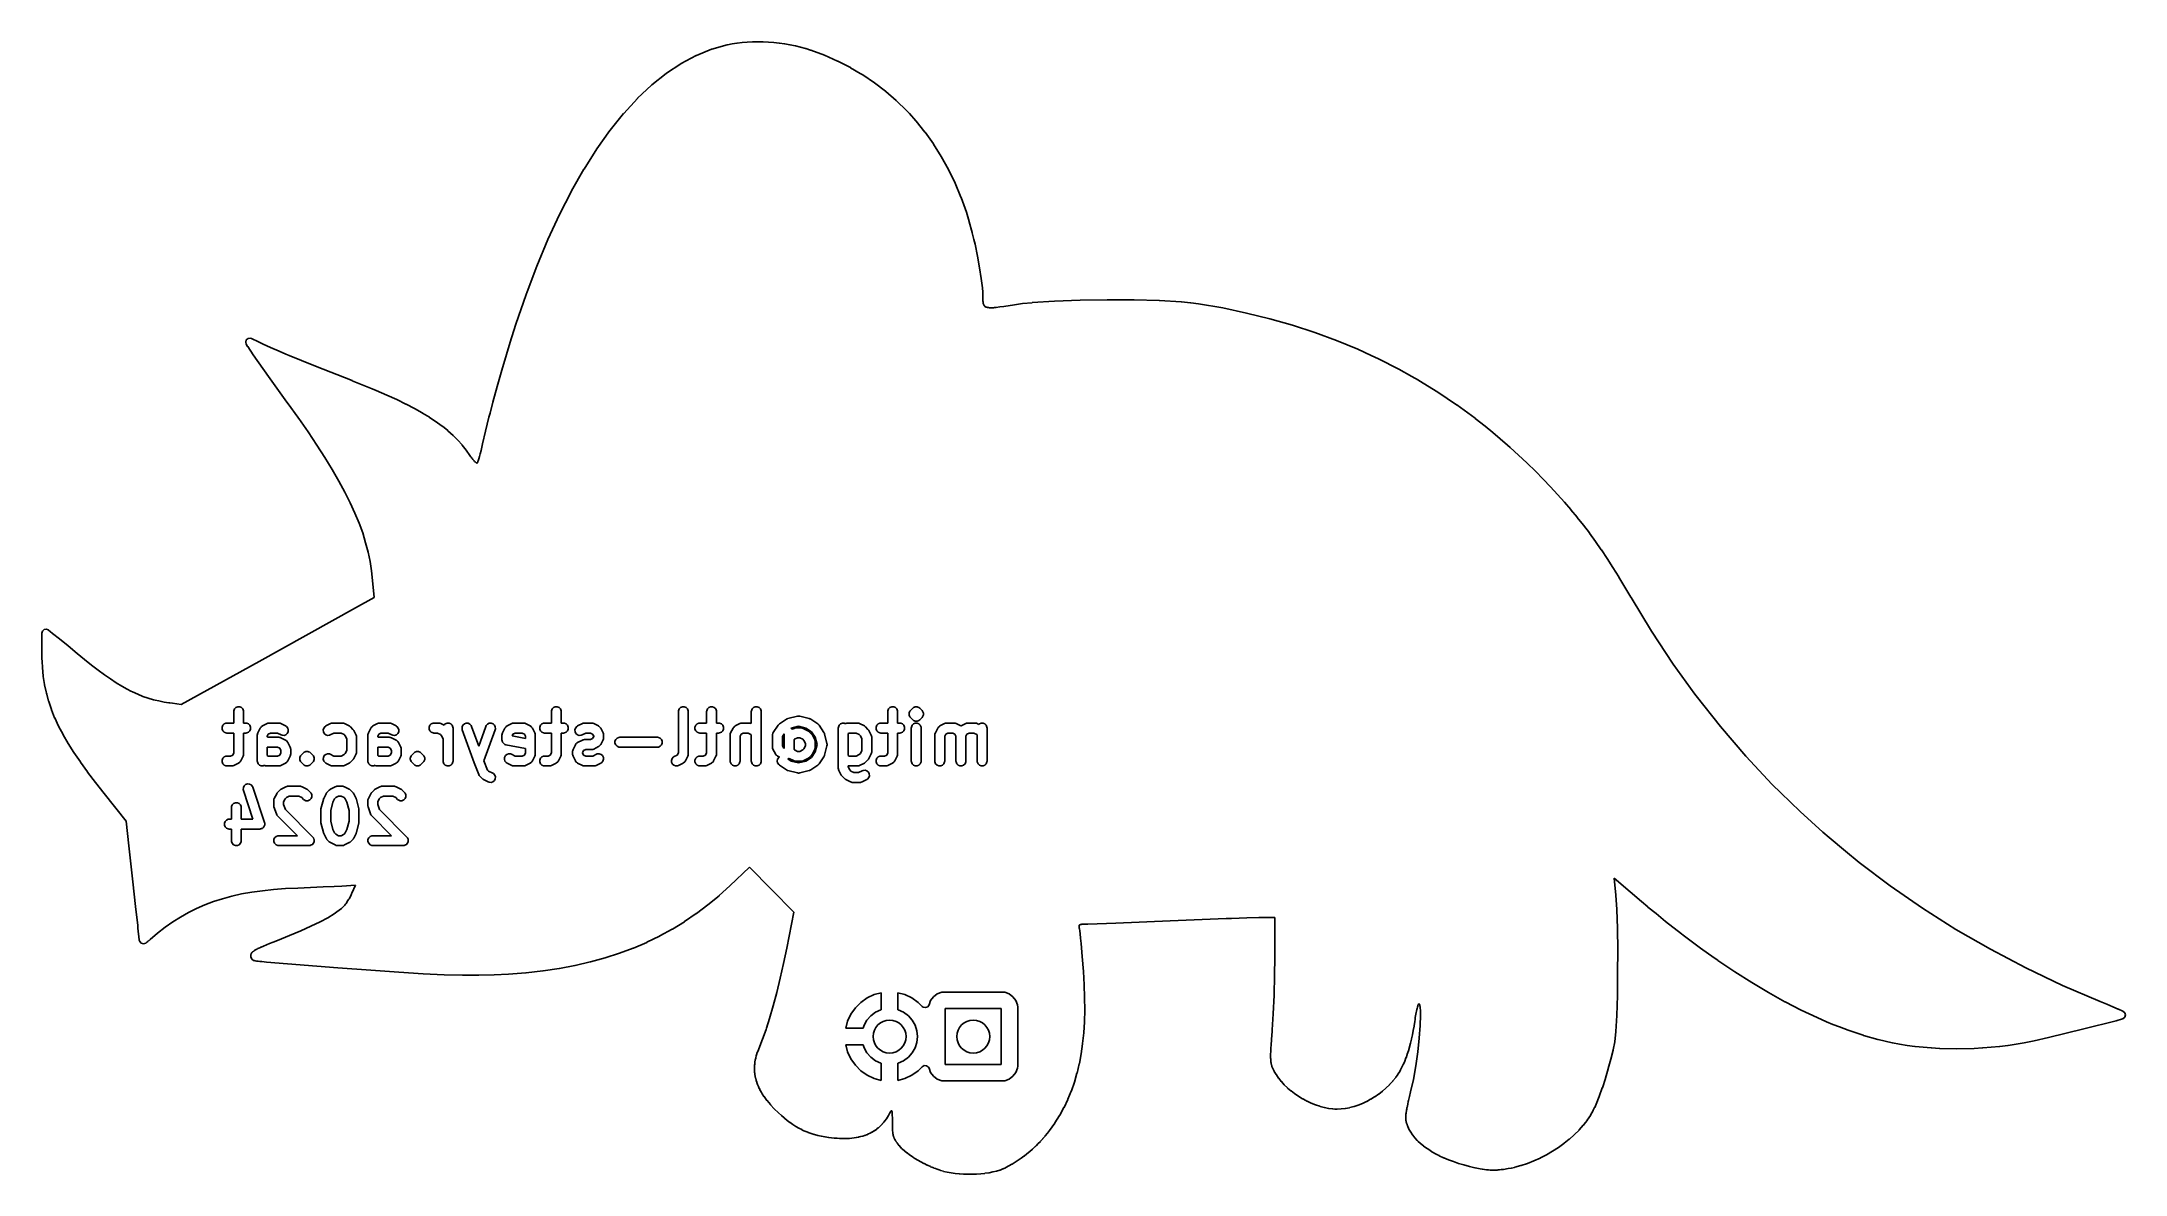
# Model space of a CAD drawing. Extents: x 4.44 to 6.93, y -4.6 to -3.25.
import ezdxf

# ---------------------------------------------------------------- set-up
doc = ezdxf.new("R2010")
doc.units = 0
doc.header["$MEASUREMENT"] = 0
doc.layers.add('BLACK', color=7, linetype='CONTINUOUS')

msp = doc.modelspace()

# ---------------------------------------------------------------- linework, layer by layer
at = {"layer": 'BLACK', "linetype": 'CONTINUOUS'}
for p, q in [((5.2203, -3.2663), (5.2383, -3.259)), ((5.2383, -3.259), (5.2388, -3.2588)), ((5.2388, -3.2588), (5.2571, -3.2536)), ((5.2571, -3.2536), (5.2574, -3.2535)), ((5.2574, -3.2535), (5.2629, -3.2525)), ((5.2629, -3.2525), (5.2631, -3.2524)), ((5.2631, -3.2524), (5.2687, -3.2515)), ((5.2687, -3.2515), (5.2689, -3.2515)), ((5.2689, -3.2515), (5.2748, -3.2508)), ((5.2748, -3.2508), (5.275, -3.2508)), ((5.275, -3.2508), (5.2809, -3.2503)), ((5.2809, -3.2503), (5.2811, -3.2503)), ((5.2811, -3.2503), (5.2872, -3.25)), ((5.2872, -3.25), (5.2873, -3.25)), ((5.2873, -3.25), (5.2935, -3.2499)), ((5.2935, -3.2499), (5.2937, -3.2499)), ((5.2937, -3.2499), (5.2999, -3.25)), ((5.2999, -3.25), (5.3001, -3.25)), ((5.3001, -3.25), (5.3064, -3.2503)), ((5.3064, -3.2503), (5.3065, -3.2503)), ((5.3065, -3.2503), (5.3128, -3.2508)), ((5.3128, -3.2508), (5.313, -3.2508)), ((5.313, -3.2508), (5.3193, -3.2516)), ((5.3193, -3.2516), (5.3194, -3.2516)), ((5.3194, -3.2516), (5.3257, -3.2525)), ((5.3257, -3.2525), (5.3259, -3.2525)), ((5.3259, -3.2525), (5.3321, -3.2536)), ((5.3321, -3.2536), (5.3322, -3.2536)), ((5.3322, -3.2536), (5.3384, -3.2549)), ((5.3384, -3.2549), (5.3386, -3.255)), ((5.3386, -3.255), (5.3446, -3.2564)), ((5.3446, -3.2564), (5.3448, -3.2565)), ((5.3448, -3.2565), (5.3508, -3.2581)), ((5.3508, -3.2581), (5.3509, -3.2582)), ((5.3509, -3.2582), (5.3567, -3.26)), ((5.3567, -3.26), (5.357, -3.2601)), ((5.357, -3.2601), (5.3732, -3.2661)), ((5.1841, -3.2879), (5.1844, -3.2877)), ((5.1844, -3.2877), (5.2018, -3.2762)), ((5.2018, -3.2762), (5.2022, -3.2759)), ((5.2022, -3.2759), (5.2199, -3.2665)), ((5.2199, -3.2665), (5.2203, -3.2663)), ((5.3732, -3.2661), (5.3734, -3.2662)), ((5.3734, -3.2662), (5.3891, -3.2731)), ((5.3891, -3.2731), (5.3893, -3.2732)), ((5.3893, -3.2732), (5.3947, -3.2759)), ((5.3947, -3.2759), (5.4043, -3.2808)), ((5.4043, -3.2808), (5.4046, -3.281)), ((5.4046, -3.281), (5.4162, -3.2878)), ((5.4162, -3.2878), (5.419, -3.2895)), ((5.15, -3.3176), (5.1667, -3.3019)), ((5.1667, -3.3019), (5.167, -3.3016)), ((5.167, -3.3016), (5.1841, -3.2879)), ((5.419, -3.2895), (5.4192, -3.2896)), ((5.4192, -3.2896), (5.433, -3.2989)), ((5.433, -3.2989), (5.4333, -3.2991)), ((5.4333, -3.2991), (5.4464, -3.3091)), ((5.4464, -3.3091), (5.4466, -3.3093)), ((5.4466, -3.3093), (5.4592, -3.3202)), ((5.1171, -3.3558), (5.1331, -3.3359)), ((5.1331, -3.3359), (5.1333, -3.3357)), ((5.1333, -3.3357), (5.1497, -3.3178)), ((5.1497, -3.3178), (5.15, -3.3176)), ((5.4592, -3.3202), (5.4594, -3.3204)), ((5.4594, -3.3204), (5.4713, -3.332)), ((5.4713, -3.332), (5.4715, -3.3322)), ((5.4715, -3.3322), (5.4748, -3.3359)), ((5.4748, -3.3359), (5.4827, -3.3446)), ((5.1013, -3.3779), (5.1169, -3.356)), ((5.1169, -3.356), (5.1171, -3.3558)), ((5.4827, -3.3446), (5.4829, -3.3448)), ((5.4829, -3.3448), (5.4934, -3.358)), ((5.4934, -3.358), (5.4936, -3.3582)), ((5.4936, -3.3582), (5.5035, -3.3721)), ((5.086, -3.4021), (5.1012, -3.3781)), ((5.1012, -3.3781), (5.1013, -3.3779)), ((5.5035, -3.3721), (5.5036, -3.3723)), ((5.5036, -3.3723), (5.5128, -3.387)), ((5.5128, -3.387), (5.513, -3.3872)), ((5.513, -3.3872), (5.5215, -3.4025)), ((5.0711, -3.4282), (5.0858, -3.4023)), ((5.0858, -3.4023), (5.086, -3.4021)), ((5.5215, -3.4025), (5.5216, -3.4028)), ((5.5216, -3.4028), (5.5294, -3.4188)), ((5.0567, -3.4563), (5.071, -3.4284)), ((5.071, -3.4284), (5.0711, -3.4282)), ((5.5294, -3.4188), (5.5295, -3.4191)), ((5.5295, -3.4191), (5.5365, -3.4359)), ((5.5365, -3.4359), (5.5366, -3.4361)), ((5.5366, -3.4361), (5.543, -3.4536)), ((5.0428, -3.4862), (5.0566, -3.4564)), ((5.0566, -3.4564), (5.0567, -3.4563)), ((5.543, -3.4536), (5.543, -3.4538)), ((5.543, -3.4538), (5.5465, -3.465)), ((5.0295, -3.5181), (5.0428, -3.4864)), ((5.0428, -3.4864), (5.0428, -3.4862)), ((5.5465, -3.465), (5.5465, -3.4652)), ((5.5465, -3.4652), (5.55, -3.478)), ((5.55, -3.478), (5.55, -3.4782)), ((5.55, -3.4782), (5.5519, -3.4863)), ((5.5519, -3.4863), (5.5533, -3.492)), ((5.5533, -3.492), (5.5533, -3.4921)), ((5.5533, -3.4921), (5.5562, -3.5063)), ((5.5562, -3.5063), (5.5563, -3.5064)), ((5.5563, -3.5064), (5.5588, -3.5201)), ((5.0178, -3.549), (5.0294, -3.5183)), ((5.0294, -3.5183), (5.0295, -3.5181)), ((5.5588, -3.5201), (5.5588, -3.5203)), ((5.5588, -3.5203), (5.5608, -3.5329)), ((5.5608, -3.5329), (5.5608, -3.5331)), ((5.5608, -3.5331), (5.5621, -3.544)), ((5.0044, -3.5876), (5.0166, -3.5521)), ((5.0166, -3.5521), (5.0167, -3.5519)), ((5.0167, -3.5519), (5.0178, -3.549)), ((5.5621, -3.544), (5.5621, -3.5443)), ((5.5621, -3.5443), (5.5625, -3.5488)), ((5.5625, -3.5488), (5.5625, -3.549)), ((5.5625, -3.549), (5.5626, -3.5528)), ((5.5626, -3.5528), (5.5626, -3.553)), ((5.5626, -3.553), (5.5626, -3.556)), ((5.5626, -3.556), (5.5627, -3.5587)), ((5.5627, -3.5587), (5.5628, -3.5599)), ((5.5628, -3.5599), (5.5629, -3.561)), ((5.5629, -3.561), (5.5629, -3.561)), ((5.5629, -3.561), (5.563, -3.562)), ((5.6216, -3.5618), (5.6483, -3.56)), ((5.6483, -3.56), (5.6485, -3.56)), ((5.6485, -3.56), (5.6789, -3.5588)), ((5.6789, -3.5588), (5.679, -3.5588)), ((5.679, -3.5588), (5.7112, -3.5583)), ((5.7112, -3.5583), (5.7113, -3.5583)), ((5.7113, -3.5583), (5.7434, -3.5585)), ((5.7434, -3.5585), (5.7435, -3.5585)), ((5.7435, -3.5585), (5.7736, -3.5593)), ((5.7736, -3.5593), (5.7737, -3.5593)), ((5.7737, -3.5593), (5.7998, -3.5609)), ((5.7998, -3.5609), (5.8, -3.5609)), ((5.8, -3.5609), (5.8109, -3.5619)), ((5.563, -3.562), (5.5632, -3.5629)), ((5.5632, -3.5629), (5.5632, -3.5629)), ((5.5632, -3.5629), (5.5635, -3.5638)), ((5.5635, -3.5638), (5.5635, -3.5638)), ((5.5635, -3.5638), (5.5638, -3.5645)), ((5.5638, -3.5645), (5.5638, -3.5645)), ((5.5638, -3.5645), (5.5642, -3.5652)), ((5.5642, -3.5652), (5.5642, -3.5652)), ((5.5642, -3.5652), (5.5642, -3.5652)), ((5.5642, -3.5652), (5.5646, -3.5658)), ((5.5646, -3.5658), (5.5652, -3.5663)), ((5.5652, -3.5663), (5.5652, -3.5663)), ((5.5652, -3.5663), (5.5652, -3.5663)), ((5.5652, -3.5663), (5.5658, -3.5668)), ((5.5658, -3.5668), (5.5658, -3.5668)), ((5.5658, -3.5668), (5.5665, -3.5671)), ((5.5665, -3.5671), (5.5674, -3.5674)), ((5.5674, -3.5674), (5.5674, -3.5674)), ((5.5674, -3.5674), (5.5674, -3.5674)), ((5.5674, -3.5674), (5.5683, -3.5677)), ((5.5683, -3.5677), (5.5683, -3.5677)), ((5.5683, -3.5677), (5.5683, -3.5677)), ((5.5683, -3.5677), (5.5693, -3.5678)), ((5.5693, -3.5678), (5.5705, -3.5679)), ((5.5705, -3.5679), (5.571, -3.568)), ((5.571, -3.568), (5.5718, -3.568)), ((5.5718, -3.568), (5.5718, -3.568)), ((5.5718, -3.568), (5.5718, -3.568)), ((5.5718, -3.568), (5.5733, -3.568)), ((5.5733, -3.568), (5.5749, -3.5679)), ((5.5749, -3.5679), (5.5749, -3.5679)), ((5.5749, -3.5679), (5.5749, -3.5679)), ((5.5749, -3.5679), (5.5752, -3.5679)), ((5.5752, -3.5679), (5.5766, -3.5678)), ((5.5766, -3.5678), (5.5785, -3.5676)), ((5.5785, -3.5676), (5.5829, -3.567)), ((5.5829, -3.567), (5.5879, -3.5663)), ((5.5879, -3.5663), (5.6003, -3.5644)), ((5.6003, -3.5644), (5.6004, -3.5644)), ((5.6004, -3.5644), (5.6101, -3.563)), ((5.6101, -3.563), (5.6102, -3.563)), ((5.6102, -3.563), (5.6215, -3.5619)), ((5.6215, -3.5619), (5.6216, -3.5618)), ((5.8109, -3.5619), (5.8111, -3.562)), ((5.8111, -3.562), (5.8203, -3.5632)), ((5.8203, -3.5632), (5.8205, -3.5632)), ((5.8205, -3.5632), (5.8494, -3.5682)), ((5.8494, -3.5682), (5.8495, -3.5682)), ((5.8495, -3.5682), (5.8778, -3.5742)), ((5.8778, -3.5742), (5.878, -3.5742)), ((5.878, -3.5742), (5.9056, -3.581)), ((5.9056, -3.581), (5.9058, -3.5811)), ((5.9058, -3.5811), (5.9328, -3.5888)), ((4.6815, -3.609), (4.6822, -3.6064)), ((4.6822, -3.6116), (4.6815, -3.609)), ((4.6822, -3.6064), (4.6843, -3.6045)), ((4.6838, -3.6141), (4.6822, -3.6116)), ((4.6843, -3.6045), (4.687, -3.6041)), ((4.687, -3.6041), (4.6884, -3.6046)), ((4.6884, -3.6046), (4.6908, -3.6057)), ((4.6908, -3.6057), (4.6909, -3.6057)), ((4.6909, -3.6057), (4.6945, -3.6075)), ((4.6945, -3.6075), (4.6945, -3.6075)), ((4.6945, -3.6075), (4.6945, -3.6075)), ((4.6945, -3.6075), (4.7022, -3.6113)), ((4.7022, -3.6113), (4.7022, -3.6113)), ((4.7022, -3.6113), (4.7022, -3.6113)), ((4.7022, -3.6113), (4.711, -3.6153)), ((4.9931, -3.6236), (4.9988, -3.6051)), ((4.9988, -3.6051), (4.9996, -3.6027)), ((4.9988, -3.6051), (4.9988, -3.6051)), ((4.9996, -3.6027), (5.0044, -3.5877)), ((5.0044, -3.5877), (5.0044, -3.5876)), ((5.9328, -3.5888), (5.933, -3.5888)), ((5.933, -3.5888), (5.9594, -3.5975)), ((5.9594, -3.5975), (5.9596, -3.5975)), ((5.9596, -3.5975), (5.9854, -3.6071)), ((5.9854, -3.6071), (5.9856, -3.6071)), ((5.9856, -3.6071), (6.0108, -3.6176)), ((4.6839, -3.6142), (4.6838, -3.6141)), ((4.6905, -3.624), (4.6839, -3.6142)), ((4.6906, -3.6241), (4.6905, -3.624)), ((4.7088, -3.6501), (4.6906, -3.6241)), ((4.711, -3.6153), (4.7213, -3.6199)), ((4.7213, -3.6199), (4.7213, -3.6199)), ((4.7213, -3.6199), (4.7213, -3.6199)), ((4.7213, -3.6199), (4.7294, -3.6233)), ((4.7294, -3.6233), (4.7335, -3.625)), ((4.7335, -3.625), (4.748, -3.6309)), ((4.748, -3.6309), (4.765, -3.6378)), ((4.9875, -3.6427), (4.9931, -3.6236)), ((4.9931, -3.6236), (4.9931, -3.6236)), ((6.0108, -3.6176), (6.011, -3.6176)), ((6.011, -3.6176), (6.027, -3.625)), ((6.027, -3.625), (6.0356, -3.629)), ((6.0356, -3.629), (6.0358, -3.6291)), ((6.0358, -3.6291), (6.0599, -3.6413)), ((4.7088, -3.6502), (4.7088, -3.6501)), ((4.7308, -3.6807), (4.7088, -3.6502)), ((4.765, -3.6378), (4.8087, -3.655)), ((4.8087, -3.655), (4.8087, -3.6551)), ((4.8087, -3.6551), (4.8325, -3.6647)), ((4.9821, -3.6619), (4.9875, -3.6427)), ((4.9875, -3.6427), (4.9875, -3.6427)), ((6.0599, -3.6413), (6.06, -3.6414)), ((6.06, -3.6414), (6.0755, -3.6501)), ((6.0755, -3.6501), (6.0835, -3.6546)), ((6.0835, -3.6546), (6.0837, -3.6547)), ((6.0837, -3.6547), (6.1066, -3.6688)), ((4.7324, -3.6829), (4.7308, -3.6807)), ((4.7438, -3.6988), (4.7324, -3.6829)), ((4.8325, -3.6647), (4.8373, -3.6667)), ((4.8373, -3.6667), (4.8374, -3.6667)), ((4.8374, -3.6667), (4.8501, -3.6722)), ((4.8501, -3.6722), (4.8502, -3.6723)), ((4.8502, -3.6723), (4.862, -3.6777)), ((4.862, -3.6777), (4.8621, -3.6777)), ((4.8621, -3.6777), (4.873, -3.683)), ((4.873, -3.683), (4.8731, -3.6831)), ((4.8731, -3.6831), (4.8832, -3.6883)), ((4.9736, -3.6937), (4.9769, -3.6807)), ((4.9769, -3.6807), (4.9821, -3.6619)), ((4.9769, -3.6807), (4.9769, -3.6807)), ((4.9821, -3.6619), (4.9821, -3.6619)), ((6.1066, -3.6688), (6.1067, -3.6689)), ((6.1067, -3.6689), (6.129, -3.6839)), ((6.129, -3.6839), (6.1292, -3.684)), ((6.1292, -3.684), (6.151, -3.7)), ((4.7447, -3.7), (4.7438, -3.6988)), ((4.7448, -3.7001), (4.7447, -3.7)), ((4.7561, -3.7164), (4.7448, -3.7001)), ((4.8832, -3.6883), (4.8833, -3.6884)), ((4.8833, -3.6884), (4.8925, -3.6936)), ((4.8925, -3.6936), (4.8927, -3.6937)), ((4.8927, -3.6937), (4.9012, -3.6988)), ((4.9012, -3.6988), (4.9013, -3.6989)), ((4.9013, -3.6989), (4.9091, -3.7041)), ((4.9091, -3.7041), (4.9093, -3.7042)), ((4.9093, -3.7042), (4.9151, -3.7085)), ((4.9151, -3.7085), (4.9164, -3.7094)), ((4.9164, -3.7094), (4.9166, -3.7096)), ((4.9166, -3.7096), (4.9231, -3.7148)), ((4.9681, -3.7154), (4.9722, -3.6987)), ((4.9722, -3.6987), (4.9736, -3.6937)), ((4.9722, -3.6987), (4.9722, -3.6987)), ((6.151, -3.7), (6.1511, -3.7001)), ((6.1511, -3.7001), (6.163, -3.7096)), ((6.163, -3.7096), (6.1723, -3.717)), ((4.7666, -3.732), (4.7561, -3.7164)), ((4.7762, -3.7469), (4.7666, -3.732)), ((4.7666, -3.732), (4.7666, -3.732)), ((4.9231, -3.7148), (4.9233, -3.715)), ((4.9233, -3.715), (4.9293, -3.7204)), ((4.9293, -3.7204), (4.9294, -3.7206)), ((4.9294, -3.7206), (4.9349, -3.7261)), ((4.9349, -3.7261), (4.9351, -3.7263)), ((4.9351, -3.7263), (4.9401, -3.7319)), ((4.9401, -3.7319), (4.9403, -3.7321)), ((4.9403, -3.7321), (4.9449, -3.738)), ((4.9628, -3.7386), (4.9637, -3.7346)), ((4.9637, -3.7346), (4.9647, -3.7304)), ((4.9647, -3.7304), (4.9681, -3.7155)), ((4.9681, -3.7155), (4.9681, -3.7154)), ((6.1723, -3.717), (6.1724, -3.7171)), ((6.1724, -3.7171), (6.1898, -3.732)), ((6.1898, -3.732), (6.1931, -3.7349)), ((6.1931, -3.7349), (6.1932, -3.735)), ((6.1932, -3.735), (6.2128, -3.7533)), ((4.785, -3.7612), (4.7762, -3.7469)), ((4.9449, -3.738), (4.9451, -3.7382)), ((4.9451, -3.7382), (4.9494, -3.7444)), ((4.9494, -3.7444), (4.9495, -3.7445)), ((4.9495, -3.7445), (4.9502, -3.7455)), ((4.9502, -3.7455), (4.9503, -3.7457)), ((4.9503, -3.7457), (4.9509, -3.7466)), ((4.9509, -3.7466), (4.9516, -3.7476)), ((4.9516, -3.7476), (4.9524, -3.7485)), ((4.9524, -3.7485), (4.9531, -3.7494)), ((4.9531, -3.7494), (4.9537, -3.7502)), ((4.9537, -3.7502), (4.9544, -3.7509)), ((4.9544, -3.7509), (4.9544, -3.7509)), ((4.9544, -3.7509), (4.955, -3.7515)), ((4.955, -3.7515), (4.9556, -3.7521)), ((4.9556, -3.7521), (4.9556, -3.7521)), ((4.9556, -3.7521), (4.9562, -3.7525)), ((4.9562, -3.7525), (4.9562, -3.7525)), ((4.9562, -3.7525), (4.9567, -3.7529)), ((4.9567, -3.7529), (4.9571, -3.7532)), ((4.9571, -3.7532), (4.9575, -3.7534)), ((4.9575, -3.7534), (4.9577, -3.7534)), ((4.9577, -3.7534), (4.9579, -3.7535)), ((4.9579, -3.7535), (4.9579, -3.7535)), ((4.9579, -3.7535), (4.9579, -3.7535)), ((4.9579, -3.7535), (4.958, -3.7535)), ((4.958, -3.7535), (4.9581, -3.7534)), ((4.958, -3.7535), (4.958, -3.7535)), ((4.9581, -3.7534), (4.9582, -3.7534)), ((4.9582, -3.7534), (4.9582, -3.7534)), ((4.9582, -3.7534), (4.9582, -3.7534)), ((4.9582, -3.7534), (4.9583, -3.7534)), ((4.9583, -3.7534), (4.9584, -3.7533)), ((4.9584, -3.7533), (4.9586, -3.7529)), ((4.9586, -3.7529), (4.9588, -3.7524)), ((4.9588, -3.7524), (4.9591, -3.7517)), ((4.9591, -3.7517), (4.9594, -3.7508)), ((4.9594, -3.7508), (4.9601, -3.7485)), ((4.9601, -3.7485), (4.9609, -3.7457)), ((4.9609, -3.7457), (4.9618, -3.7424)), ((4.9618, -3.7424), (4.9628, -3.7386)), ((6.2128, -3.7533), (6.2133, -3.7537)), ((6.2133, -3.7537), (6.2134, -3.7538)), ((6.2134, -3.7538), (6.2231, -3.7633)), ((4.7929, -3.775), (4.785, -3.7612)), ((4.8001, -3.7882), (4.7929, -3.775)), ((6.2231, -3.7633), (6.2231, -3.7633)), ((6.2231, -3.7633), (6.2323, -3.7726)), ((6.2323, -3.7726), (6.2324, -3.7727)), ((6.2324, -3.7727), (6.2412, -3.7819)), ((6.2412, -3.7819), (6.2412, -3.7819)), ((6.2412, -3.7819), (6.2496, -3.791)), ((4.8065, -3.801), (4.8001, -3.7882)), ((4.8121, -3.8133), (4.8065, -3.801)), ((6.2496, -3.791), (6.2497, -3.791)), ((6.2497, -3.791), (6.2578, -3.8001)), ((6.2578, -3.8001), (6.2578, -3.8002)), ((6.2578, -3.8002), (6.2656, -3.8092)), ((6.2656, -3.8092), (6.2657, -3.8093)), ((6.2657, -3.8093), (6.2732, -3.8184)), ((4.817, -3.8254), (4.8121, -3.8133)), ((4.8213, -3.8371), (4.817, -3.8254)), ((6.2732, -3.8184), (6.2733, -3.8185)), ((6.2733, -3.8185), (6.2806, -3.8278)), ((6.2806, -3.8278), (6.2807, -3.8279)), ((6.2807, -3.8279), (6.2877, -3.8371)), ((4.8248, -3.8487), (4.8213, -3.8371)), ((4.8278, -3.8601), (4.8248, -3.8487)), ((4.8302, -3.8713), (4.8278, -3.8601)), ((6.2877, -3.8371), (6.2878, -3.8373)), ((6.2878, -3.8373), (6.2879, -3.8374)), ((6.2879, -3.8374), (6.2949, -3.8471)), ((6.2949, -3.8471), (6.295, -3.8472)), ((6.295, -3.8472), (6.3019, -3.8572)), ((6.3019, -3.8572), (6.302, -3.8572)), ((6.302, -3.8572), (6.3089, -3.8676)), ((4.8319, -3.8825), (4.8302, -3.8713)), ((4.8332, -3.8938), (4.8319, -3.8825)), ((6.3089, -3.8676), (6.309, -3.8677)), ((6.309, -3.8677), (6.3159, -3.8784)), ((6.3159, -3.8784), (6.3159, -3.8785)), ((6.3159, -3.8785), (6.3229, -3.8897)), ((4.8349, -3.9142), (4.8332, -3.8938)), ((6.3229, -3.8897), (6.323, -3.8898)), ((6.323, -3.8898), (6.3373, -3.914)), ((4.6974, -3.9906), (4.8127, -3.9267)), ((4.8127, -3.9267), (4.8349, -3.9142)), ((6.3373, -3.914), (6.3375, -3.9142)), ((6.3375, -3.9142), (6.3618, -3.9546)), ((4.4376, -3.9569), (4.4384, -3.9543)), ((4.4376, -3.9719), (4.4376, -3.9569)), ((4.4384, -3.9543), (4.4404, -3.9525)), ((4.4404, -3.9525), (4.4432, -3.9521)), ((4.4432, -3.9521), (4.4453, -3.953)), ((4.4453, -3.953), (4.4455, -3.9531)), ((4.4455, -3.9531), (4.4456, -3.9532)), ((4.4456, -3.9532), (4.4476, -3.9547)), ((4.4476, -3.9547), (4.4477, -3.9548)), ((4.4477, -3.9548), (4.4507, -3.9571)), ((4.4507, -3.9571), (4.4507, -3.9571)), ((4.4507, -3.9571), (4.4589, -3.9636)), ((6.3618, -3.9546), (6.3618, -3.9546)), ((6.3618, -3.9546), (6.3879, -3.9939)), ((4.4376, -3.9756), (4.4376, -3.9719)), ((4.4376, -3.9757), (4.4376, -3.9756)), ((4.4378, -3.9869), (4.4376, -3.9757)), ((4.4589, -3.9636), (4.459, -3.9637)), ((4.459, -3.9637), (4.4691, -3.9719)), ((4.4691, -3.9719), (4.4691, -3.9719)), ((4.4691, -3.9719), (4.48, -3.981)), ((4.48, -3.981), (4.4888, -3.9882)), ((4.4378, -3.9871), (4.4378, -3.9869)), ((4.438, -3.9906), (4.4378, -3.9871)), ((4.4384, -3.9977), (4.438, -3.9906)), ((4.4384, -3.998), (4.4384, -3.9977)), ((4.4395, -4.0082), (4.4384, -3.998)), ((4.4395, -4.0085), (4.4395, -4.0082)), ((4.4411, -4.0184), (4.4395, -4.0085)), ((4.4888, -3.9882), (4.4971, -3.9949)), ((4.4971, -3.9949), (4.505, -4.0009)), ((4.505, -4.0009), (4.5125, -4.0065)), ((4.5125, -4.0065), (4.5197, -4.0115)), ((4.6044, -4.0421), (4.6974, -3.9906)), ((6.3879, -3.9939), (6.4139, -4.0299)), ((4.4411, -4.0186), (4.4411, -4.0184)), ((4.4429, -4.027), (4.4411, -4.0186)), ((4.4432, -4.0284), (4.4429, -4.027)), ((4.4433, -4.0286), (4.4432, -4.0284)), ((4.4436, -4.0299), (4.4433, -4.0286)), ((4.4459, -4.0382), (4.4436, -4.0299)), ((4.5197, -4.0115), (4.5266, -4.0161)), ((4.5266, -4.0161), (4.5266, -4.0161)), ((4.5266, -4.0161), (4.5333, -4.0202)), ((4.5333, -4.0202), (4.5333, -4.0202)), ((4.5333, -4.0202), (4.5398, -4.0238)), ((4.5398, -4.0238), (4.5442, -4.026)), ((4.5442, -4.026), (4.5462, -4.027)), ((4.5462, -4.027), (4.5524, -4.0299)), ((4.5524, -4.0299), (4.5524, -4.0299)), ((4.5524, -4.0299), (4.5587, -4.0324)), ((4.5587, -4.0324), (4.5649, -4.0345)), ((4.5649, -4.0345), (4.5649, -4.0345)), ((4.5649, -4.0345), (4.5649, -4.0345)), ((4.5649, -4.0345), (4.5711, -4.0364)), ((6.4139, -4.0299), (6.4154, -4.0319)), ((6.4154, -4.0319), (6.4443, -4.0685)), ((4.446, -4.0385), (4.4459, -4.0382)), ((4.4492, -4.048), (4.446, -4.0385)), ((4.4493, -4.0483), (4.4492, -4.048)), ((4.4531, -4.0579), (4.4493, -4.0483)), ((4.4532, -4.0581), (4.4531, -4.0579)), ((4.4577, -4.0679), (4.4532, -4.0581)), ((4.5711, -4.0364), (4.5711, -4.0364)), ((4.5711, -4.0364), (4.5733, -4.0369)), ((4.5733, -4.0369), (4.5775, -4.0379)), ((4.5775, -4.0379), (4.584, -4.0392)), ((4.584, -4.0392), (4.5895, -4.04)), ((4.5895, -4.04), (4.5906, -4.0402)), ((4.5906, -4.0402), (4.5939, -4.0407)), ((4.5939, -4.0407), (4.6044, -4.0421)), ((4.6673, -4.0495), (4.6672, -4.0506)), ((4.6672, -4.0506), (4.6672, -4.0644)), ((4.6682, -4.0473), (4.6673, -4.0495)), ((4.6698, -4.0457), (4.6682, -4.0473)), ((4.672, -4.0448), (4.6698, -4.0457)), ((4.6743, -4.0448), (4.672, -4.0448)), ((4.6764, -4.0457), (4.6743, -4.0448)), ((4.678, -4.0473), (4.6764, -4.0457)), ((4.6789, -4.0495), (4.678, -4.0473)), ((4.679, -4.0506), (4.6789, -4.0495)), ((4.679, -4.0644), (4.679, -4.0506)), ((5.047, -4.0495), (5.0469, -4.0506)), ((5.0469, -4.0506), (5.0469, -4.0644)), ((5.0479, -4.0473), (5.047, -4.0495)), ((5.0495, -4.0457), (5.0479, -4.0473)), ((5.0516, -4.0448), (5.0495, -4.0457)), ((5.0539, -4.0448), (5.0516, -4.0448)), ((5.056, -4.0457), (5.0539, -4.0448)), ((5.0577, -4.0473), (5.056, -4.0457)), ((5.0586, -4.0495), (5.0577, -4.0473)), ((5.0587, -4.0506), (5.0586, -4.0495)), ((5.0587, -4.0644), (5.0587, -4.0506)), ((5.1988, -4.0495), (5.1987, -4.0506)), ((5.1987, -4.0506), (5.1987, -4.0999)), ((5.1997, -4.0473), (5.1988, -4.0495)), ((5.2013, -4.0457), (5.1997, -4.0473)), ((5.2035, -4.0448), (5.2013, -4.0457)), ((5.2058, -4.0448), (5.2035, -4.0448)), ((5.2079, -4.0457), (5.2058, -4.0448)), ((5.2095, -4.0473), (5.2079, -4.0457)), ((5.2104, -4.0495), (5.2095, -4.0473)), ((5.2105, -4.0506), (5.2104, -4.0495)), ((5.2105, -4.1012), (5.2105, -4.0506)), ((5.2326, -4.0495), (5.2325, -4.0506)), ((5.2325, -4.0506), (5.2325, -4.0644)), ((5.2335, -4.0473), (5.2326, -4.0495)), ((5.2351, -4.0457), (5.2335, -4.0473)), ((5.2372, -4.0448), (5.2351, -4.0457)), ((5.2395, -4.0448), (5.2372, -4.0448)), ((5.2416, -4.0457), (5.2395, -4.0448)), ((5.2433, -4.0473), (5.2416, -4.0457)), ((5.2442, -4.0495), (5.2433, -4.0473)), ((5.2443, -4.0506), (5.2442, -4.0495)), ((5.2443, -4.0644), (5.2443, -4.0506)), ((5.286, -4.0495), (5.2859, -4.0506)), ((5.2859, -4.0506), (5.2859, -4.065)), ((5.2869, -4.0473), (5.286, -4.0495)), ((5.2885, -4.0457), (5.2869, -4.0473)), ((5.2906, -4.0448), (5.2885, -4.0457)), ((5.2929, -4.0448), (5.2906, -4.0448)), ((5.2951, -4.0457), (5.2929, -4.0448)), ((5.2967, -4.0473), (5.2951, -4.0457)), ((5.2976, -4.0495), (5.2967, -4.0473)), ((5.2977, -4.0506), (5.2976, -4.0495)), ((5.2977, -4.1097), (5.2977, -4.0506)), ((5.3279, -4.0598), (5.3195, -4.0654)), ((5.3285, -4.0594), (5.3279, -4.0598)), ((5.3286, -4.0593), (5.3285, -4.0594)), ((5.3288, -4.0593), (5.3286, -4.0593)), ((5.3289, -4.0592), (5.3288, -4.0593)), ((5.3291, -4.0592), (5.3289, -4.0592)), ((5.3297, -4.059), (5.3291, -4.0592)), ((5.341, -4.0561), (5.3297, -4.059)), ((5.3421, -4.056), (5.341, -4.0561)), ((5.3424, -4.056), (5.3421, -4.056)), ((5.3427, -4.056), (5.3424, -4.056)), ((5.3438, -4.0561), (5.3427, -4.056)), ((5.3551, -4.059), (5.3438, -4.0561)), ((5.3558, -4.0592), (5.3551, -4.059)), ((5.3559, -4.0592), (5.3558, -4.0592)), ((5.356, -4.0593), (5.3559, -4.0592)), ((5.3562, -4.0593), (5.356, -4.0593)), ((5.3563, -4.0594), (5.3562, -4.0593)), ((5.3569, -4.0598), (5.3563, -4.0594)), ((5.3654, -4.0654), (5.3569, -4.0598)), ((5.4491, -4.0495), (5.449, -4.0506)), ((5.449, -4.0506), (5.449, -4.0644)), ((5.45, -4.0473), (5.4491, -4.0495)), ((5.4516, -4.0457), (5.45, -4.0473)), ((5.4537, -4.0448), (5.4516, -4.0457)), ((5.4561, -4.0448), (5.4537, -4.0448)), ((5.4582, -4.0457), (5.4561, -4.0448)), ((5.4598, -4.0473), (5.4582, -4.0457)), ((5.4607, -4.0495), (5.4598, -4.0473)), ((5.4608, -4.0506), (5.4607, -4.0495)), ((5.4608, -4.0644), (5.4608, -4.0506)), ((5.4745, -4.0521), (5.4744, -4.0523)), ((5.4744, -4.0523), (5.4744, -4.0546)), ((5.4744, -4.0546), (5.4745, -4.0548)), ((5.4753, -4.0502), (5.4745, -4.0521)), ((5.4745, -4.0548), (5.4753, -4.0567)), ((5.476, -4.0493), (5.4753, -4.0502)), ((5.4753, -4.0567), (5.4753, -4.0567)), ((5.4753, -4.0567), (5.476, -4.0576)), ((5.4788, -4.0465), (5.476, -4.0493)), ((5.476, -4.0576), (5.4788, -4.0604)), ((5.4797, -4.0457), (5.4788, -4.0465)), ((5.481, -4.0452), (5.4797, -4.0457)), ((5.4819, -4.0448), (5.481, -4.0452)), ((5.4842, -4.0448), (5.4819, -4.0448)), ((5.4851, -4.0452), (5.4842, -4.0448)), ((5.4863, -4.0457), (5.4851, -4.0452)), ((5.4872, -4.0465), (5.4863, -4.0457)), ((5.4863, -4.0457), (5.4863, -4.0457)), ((5.49, -4.0493), (5.4872, -4.0465)), ((5.4872, -4.0604), (5.49, -4.0576)), ((5.4907, -4.0502), (5.49, -4.0493)), ((5.49, -4.0576), (5.4907, -4.0567)), ((5.4916, -4.0523), (5.4907, -4.0502)), ((5.4907, -4.0567), (5.4916, -4.0546)), ((5.4916, -4.0539), (5.4916, -4.0523)), ((5.4916, -4.0546), (5.4916, -4.0539)), ((4.4578, -4.0681), (4.4577, -4.0679)), ((4.4631, -4.0781), (4.4578, -4.0681)), ((4.4632, -4.0782), (4.4631, -4.0781)), ((4.4692, -4.0886), (4.4632, -4.0782)), ((4.6542, -4.067), (4.6533, -4.0692)), ((4.6533, -4.0692), (4.6533, -4.0715)), ((4.6533, -4.0715), (4.6542, -4.0736)), ((4.6558, -4.0654), (4.6542, -4.067)), ((4.6542, -4.0736), (4.6558, -4.0752)), ((4.6579, -4.0645), (4.6558, -4.0654)), ((4.6558, -4.0752), (4.6579, -4.0761)), ((4.6591, -4.0644), (4.6579, -4.0645)), ((4.6579, -4.0761), (4.6591, -4.0762)), ((4.6672, -4.0644), (4.6591, -4.0644)), ((4.6591, -4.0762), (4.6672, -4.0762)), ((4.6672, -4.0762), (4.6672, -4.0999)), ((4.6816, -4.0644), (4.679, -4.0644)), ((4.679, -4.1012), (4.679, -4.0762)), ((4.679, -4.0762), (4.6816, -4.0762)), ((4.6827, -4.0645), (4.6816, -4.0644)), ((4.6816, -4.0762), (4.6827, -4.0761)), ((4.6848, -4.0654), (4.6827, -4.0645)), ((4.6827, -4.0761), (4.6848, -4.0752)), ((4.6865, -4.067), (4.6848, -4.0654)), ((4.6848, -4.0752), (4.6865, -4.0736)), ((4.6874, -4.0692), (4.6865, -4.067)), ((4.6865, -4.0736), (4.6874, -4.0715)), ((4.6874, -4.0715), (4.6874, -4.0692)), ((4.6955, -4.0776), (4.6953, -4.0787)), ((4.6953, -4.0787), (4.6953, -4.1097)), ((4.6956, -4.0772), (4.6955, -4.0774)), ((4.6955, -4.0774), (4.6955, -4.0776)), ((4.696, -4.0761), (4.6956, -4.0772)), ((4.6988, -4.0705), (4.696, -4.0761)), ((4.6989, -4.0703), (4.6988, -4.0705)), ((4.699, -4.0701), (4.6989, -4.0702)), ((4.6989, -4.0702), (4.6989, -4.0703)), ((4.6994, -4.0695), (4.699, -4.0701)), ((4.7, -4.069), (4.6994, -4.0695)), ((4.7004, -4.0685), (4.7, -4.069)), ((4.701, -4.0681), (4.7004, -4.0685)), ((4.7011, -4.068), (4.701, -4.0681)), ((4.7012, -4.068), (4.7011, -4.068)), ((4.7014, -4.0678), (4.7012, -4.068)), ((4.707, -4.065), (4.7014, -4.0678)), ((4.7081, -4.0646), (4.707, -4.065)), ((4.7072, -4.0801), (4.7085, -4.0775)), ((4.7072, -4.0807), (4.7072, -4.0801)), ((4.7083, -4.0813), (4.7072, -4.0807)), ((4.7083, -4.0646), (4.7081, -4.0646)), ((4.7085, -4.0645), (4.7083, -4.0646)), ((4.7209, -4.0813), (4.7083, -4.0813)), ((4.7097, -4.0644), (4.7085, -4.0645)), ((4.7085, -4.0775), (4.7111, -4.0762)), ((4.7209, -4.0644), (4.7097, -4.0644)), ((4.7111, -4.0762), (4.7195, -4.0762)), ((4.7195, -4.0762), (4.7239, -4.0784)), ((4.7221, -4.0645), (4.7209, -4.0644)), ((4.7221, -4.0814), (4.7209, -4.0813)), ((4.7223, -4.0646), (4.7221, -4.0645)), ((4.7223, -4.0815), (4.7221, -4.0814)), ((4.7225, -4.0646), (4.7223, -4.0646)), ((4.7225, -4.0815), (4.7223, -4.0815)), ((4.7236, -4.065), (4.7225, -4.0646)), ((4.7236, -4.0819), (4.7225, -4.0815)), ((4.7292, -4.0678), (4.7236, -4.065)), ((4.7292, -4.0847), (4.7236, -4.0819)), ((4.7239, -4.0784), (4.725, -4.0788)), ((4.725, -4.0788), (4.7273, -4.079)), ((4.7273, -4.079), (4.7295, -4.0783)), ((4.7302, -4.0685), (4.7292, -4.0678)), ((4.7294, -4.0848), (4.7292, -4.0847)), ((4.7295, -4.0849), (4.7294, -4.0848)), ((4.7295, -4.0783), (4.7312, -4.0767)), ((4.7296, -4.085), (4.7295, -4.0849)), ((4.7317, -4.0702), (4.7302, -4.0685)), ((4.7312, -4.0767), (4.7323, -4.0747)), ((4.7324, -4.0724), (4.7317, -4.0702)), ((4.7323, -4.0747), (4.7324, -4.0724)), ((4.7749, -4.0702), (4.7741, -4.0724)), ((4.7741, -4.0724), (4.7743, -4.0747)), ((4.7743, -4.0747), (4.7753, -4.0767)), ((4.7764, -4.0685), (4.7749, -4.0702)), ((4.7753, -4.0767), (4.7771, -4.0783)), ((4.7773, -4.0678), (4.7764, -4.0685)), ((4.7771, -4.0783), (4.7792, -4.079)), ((4.783, -4.065), (4.7773, -4.0678)), ((4.7792, -4.079), (4.7815, -4.0788)), ((4.7815, -4.0788), (4.7826, -4.0784)), ((4.7826, -4.0784), (4.787, -4.0762)), ((4.7841, -4.0646), (4.783, -4.065)), ((4.7843, -4.0646), (4.7841, -4.0646)), ((4.7845, -4.0645), (4.7843, -4.0646)), ((4.7856, -4.0644), (4.7845, -4.0645)), ((4.7969, -4.0644), (4.7856, -4.0644)), ((4.787, -4.0762), (4.7955, -4.0762)), ((4.7955, -4.0762), (4.799, -4.078)), ((4.798, -4.0645), (4.7969, -4.0644)), ((4.7982, -4.0646), (4.798, -4.0645)), ((4.7984, -4.0646), (4.7982, -4.0646)), ((4.7995, -4.065), (4.7984, -4.0646)), ((4.799, -4.078), (4.8004, -4.0794)), ((4.8051, -4.0678), (4.7995, -4.065)), ((4.8004, -4.0794), (4.8022, -4.083)), ((4.8022, -4.083), (4.8022, -4.097)), ((4.8056, -4.0682), (4.8051, -4.0678)), ((4.8058, -4.0682), (4.8056, -4.0682)), ((4.8059, -4.0683), (4.8058, -4.0682)), ((4.8061, -4.0685), (4.8059, -4.0683)), ((4.8062, -4.0686), (4.8061, -4.0685)), ((4.8067, -4.0689), (4.8062, -4.0686)), ((4.8095, -4.0718), (4.8067, -4.0689)), ((4.8098, -4.0722), (4.8095, -4.0718)), ((4.81, -4.0723), (4.8098, -4.0722)), ((4.8101, -4.0725), (4.81, -4.0723)), ((4.8102, -4.0727), (4.8101, -4.0725)), ((4.8103, -4.0728), (4.8102, -4.0727)), ((4.8106, -4.0733), (4.8103, -4.0728)), ((4.8134, -4.0789), (4.8106, -4.0733)), ((4.8138, -4.08), (4.8134, -4.0789)), ((4.8138, -4.0802), (4.8138, -4.08)), ((4.8139, -4.0804), (4.8138, -4.0802)), ((4.814, -4.0816), (4.8139, -4.0804)), ((4.814, -4.0984), (4.814, -4.0816)), ((4.8276, -4.0776), (4.8275, -4.0787)), ((4.8275, -4.0787), (4.8275, -4.1097)), ((4.8277, -4.0774), (4.8276, -4.0776)), ((4.8281, -4.0761), (4.8277, -4.0772)), ((4.8277, -4.0772), (4.8277, -4.0774)), ((4.8309, -4.0705), (4.8281, -4.0761)), ((4.8311, -4.0703), (4.8309, -4.0705)), ((4.8312, -4.0701), (4.8311, -4.0702)), ((4.8311, -4.0702), (4.8311, -4.0703)), ((4.8316, -4.0695), (4.8312, -4.0701)), ((4.8321, -4.069), (4.8316, -4.0695)), ((4.8326, -4.0685), (4.8321, -4.069)), ((4.8332, -4.0681), (4.8326, -4.0685)), ((4.8333, -4.068), (4.8332, -4.0681)), ((4.8334, -4.068), (4.8333, -4.068)), ((4.8336, -4.0678), (4.8334, -4.068)), ((4.8392, -4.065), (4.8336, -4.0678)), ((4.8403, -4.0646), (4.8392, -4.065)), ((4.8393, -4.0801), (4.8406, -4.0775)), ((4.8393, -4.0807), (4.8393, -4.0801)), ((4.8404, -4.0813), (4.8393, -4.0807)), ((4.8405, -4.0646), (4.8403, -4.0646)), ((4.8531, -4.0813), (4.8404, -4.0813)), ((4.8407, -4.0645), (4.8405, -4.0646)), ((4.8406, -4.0775), (4.8432, -4.0762)), ((4.8419, -4.0644), (4.8407, -4.0645)), ((4.8531, -4.0644), (4.8419, -4.0644)), ((4.8432, -4.0762), (4.8517, -4.0762)), ((4.8517, -4.0762), (4.8561, -4.0784)), ((4.8543, -4.0645), (4.8531, -4.0644)), ((4.8543, -4.0814), (4.8531, -4.0813)), ((4.8545, -4.0646), (4.8543, -4.0645)), ((4.8545, -4.0815), (4.8543, -4.0814)), ((4.8547, -4.0646), (4.8545, -4.0646)), ((4.8547, -4.0815), (4.8545, -4.0815)), ((4.8557, -4.065), (4.8547, -4.0646)), ((4.8557, -4.0819), (4.8547, -4.0815)), ((4.8614, -4.0678), (4.8557, -4.065)), ((4.8614, -4.0847), (4.8557, -4.0819)), ((4.8561, -4.0784), (4.8572, -4.0788)), ((4.8572, -4.0788), (4.8595, -4.079)), ((4.8595, -4.079), (4.8617, -4.0783)), ((4.8623, -4.0685), (4.8614, -4.0678)), ((4.8616, -4.0848), (4.8614, -4.0847)), ((4.8617, -4.0849), (4.8616, -4.0848)), ((4.8617, -4.0783), (4.8634, -4.0767)), ((4.8618, -4.085), (4.8617, -4.0849)), ((4.8639, -4.0702), (4.8623, -4.0685)), ((4.8634, -4.0767), (4.8644, -4.0747)), ((4.8646, -4.0724), (4.8639, -4.0702)), ((4.8644, -4.0747), (4.8646, -4.0724)), ((4.9016, -4.067), (4.9007, -4.0692)), ((4.9007, -4.0692), (4.9007, -4.0715)), ((4.9007, -4.0715), (4.9016, -4.0736)), ((4.9033, -4.0654), (4.9016, -4.067)), ((4.9016, -4.0736), (4.9033, -4.0752)), ((4.9054, -4.0645), (4.9033, -4.0654)), ((4.9033, -4.0752), (4.9054, -4.0761)), ((4.9065, -4.0644), (4.9054, -4.0645)), ((4.9054, -4.0761), (4.9065, -4.0762)), ((4.9122, -4.0644), (4.9065, -4.0644)), ((4.9065, -4.0762), (4.9108, -4.0762)), ((4.9108, -4.0762), (4.9143, -4.078)), ((4.9133, -4.0645), (4.9122, -4.0644)), ((4.9135, -4.0646), (4.9133, -4.0645)), ((4.9137, -4.0646), (4.9135, -4.0646)), ((4.9148, -4.065), (4.9137, -4.0646)), ((4.9143, -4.078), (4.9157, -4.0794)), ((4.9186, -4.0669), (4.9148, -4.065)), ((4.9157, -4.0794), (4.9175, -4.083)), ((4.9175, -4.083), (4.9175, -4.1097)), ((4.9201, -4.0654), (4.9186, -4.0669)), ((4.9223, -4.0645), (4.9201, -4.0654)), ((4.9246, -4.0645), (4.9223, -4.0645)), ((4.9267, -4.0654), (4.9246, -4.0645)), ((4.9283, -4.067), (4.9267, -4.0654)), ((4.9292, -4.0692), (4.9283, -4.067)), ((4.9293, -4.0703), (4.9292, -4.0692)), ((4.9293, -4.1097), (4.9293, -4.0703)), ((4.9402, -4.0689), (4.9401, -4.0712)), ((4.9401, -4.0712), (4.9403, -4.0723)), ((4.9412, -4.0668), (4.9402, -4.0689)), ((4.9403, -4.0723), (4.9544, -4.1117)), ((4.9429, -4.0652), (4.9412, -4.0668)), ((4.945, -4.0645), (4.9429, -4.0652)), ((4.9473, -4.0646), (4.945, -4.0645)), ((4.9494, -4.0656), (4.9473, -4.0646)), ((4.951, -4.0673), (4.9494, -4.0656)), ((4.9515, -4.0683), (4.951, -4.0673)), ((4.96, -4.0921), (4.9515, -4.0683)), ((4.9685, -4.0683), (4.96, -4.0921)), ((4.9663, -4.1096), (4.9796, -4.0723)), ((4.969, -4.0673), (4.9685, -4.0683)), ((4.9705, -4.0656), (4.969, -4.0673)), ((4.9726, -4.0646), (4.9705, -4.0656)), ((4.9749, -4.0645), (4.9726, -4.0646)), ((4.9771, -4.0652), (4.9749, -4.0645)), ((4.9788, -4.0668), (4.9771, -4.0652)), ((4.9798, -4.0689), (4.9788, -4.0668)), ((4.9796, -4.0723), (4.9799, -4.0712)), ((4.9799, -4.0712), (4.9798, -4.0689)), ((4.9879, -4.0776), (4.9878, -4.0787)), ((4.9878, -4.0787), (4.9878, -4.0844)), ((4.9878, -4.0844), (4.9879, -4.0855)), ((4.988, -4.0774), (4.9879, -4.0776)), ((4.9884, -4.0761), (4.988, -4.0772)), ((4.988, -4.0772), (4.988, -4.0774)), ((4.9912, -4.0705), (4.9884, -4.0761)), ((4.9914, -4.0703), (4.9912, -4.0705)), ((4.9915, -4.0701), (4.9914, -4.0702)), ((4.9914, -4.0702), (4.9914, -4.0703)), ((4.9919, -4.0695), (4.9915, -4.0701)), ((4.9924, -4.069), (4.9919, -4.0695)), ((4.9929, -4.0685), (4.9924, -4.069)), ((4.9935, -4.0681), (4.9929, -4.0685)), ((4.9936, -4.068), (4.9935, -4.0681)), ((4.9937, -4.068), (4.9936, -4.068)), ((4.9939, -4.0678), (4.9937, -4.068)), ((4.9995, -4.065), (4.9939, -4.0678)), ((5.0006, -4.0646), (4.9995, -4.065)), ((4.9999, -4.0796), (5.0009, -4.0775)), ((5.0159, -4.0828), (4.9999, -4.0796)), ((5.0008, -4.0646), (5.0006, -4.0646)), ((5.001, -4.0645), (5.0008, -4.0646)), ((5.0009, -4.0775), (5.0035, -4.0762)), ((5.0021, -4.0644), (5.001, -4.0645)), ((5.0134, -4.0644), (5.0021, -4.0644)), ((5.0035, -4.0762), (5.012, -4.0762)), ((5.012, -4.0762), (5.0146, -4.0775)), ((5.0145, -4.0645), (5.0134, -4.0644)), ((5.0147, -4.0646), (5.0145, -4.0645)), ((5.0146, -4.0775), (5.0159, -4.0801)), ((5.015, -4.0646), (5.0147, -4.0646)), ((5.016, -4.065), (5.015, -4.0646)), ((5.0159, -4.0801), (5.0159, -4.0828)), ((5.0217, -4.0678), (5.016, -4.065)), ((5.0219, -4.068), (5.0217, -4.0678)), ((5.0221, -4.0681), (5.0219, -4.068)), ((5.0219, -4.068), (5.0219, -4.068)), ((5.0226, -4.0685), (5.0221, -4.0681)), ((5.0231, -4.069), (5.0226, -4.0685)), ((5.0237, -4.0695), (5.0231, -4.069)), ((5.0241, -4.0701), (5.0237, -4.0695)), ((5.0241, -4.0702), (5.0241, -4.0701)), ((5.0242, -4.0703), (5.0241, -4.0702)), ((5.0243, -4.0705), (5.0242, -4.0703)), ((5.0271, -4.0761), (5.0243, -4.0705)), ((5.0275, -4.0772), (5.0271, -4.0761)), ((5.0275, -4.0774), (5.0275, -4.0772)), ((5.0276, -4.0776), (5.0275, -4.0774)), ((5.0277, -4.0787), (5.0276, -4.0776)), ((5.0277, -4.09), (5.0277, -4.0787)), ((5.0338, -4.067), (5.0329, -4.0692)), ((5.0329, -4.0692), (5.0329, -4.0715)), ((5.0329, -4.0715), (5.0338, -4.0736)), ((5.0354, -4.0654), (5.0338, -4.067)), ((5.0338, -4.0736), (5.0354, -4.0752)), ((5.0376, -4.0645), (5.0354, -4.0654)), ((5.0354, -4.0752), (5.0376, -4.0761)), ((5.0387, -4.0644), (5.0376, -4.0645)), ((5.0376, -4.0761), (5.0387, -4.0762)), ((5.0469, -4.0644), (5.0387, -4.0644)), ((5.0387, -4.0762), (5.0469, -4.0762)), ((5.0469, -4.0762), (5.0469, -4.0999)), ((5.0612, -4.0644), (5.0587, -4.0644)), ((5.0587, -4.1012), (5.0587, -4.0762)), ((5.0587, -4.0762), (5.0612, -4.0762)), ((5.0624, -4.0645), (5.0612, -4.0644)), ((5.0612, -4.0762), (5.0624, -4.0761)), ((5.0645, -4.0654), (5.0624, -4.0645)), ((5.0624, -4.0761), (5.0645, -4.0752)), ((5.0661, -4.067), (5.0645, -4.0654)), ((5.0645, -4.0752), (5.0661, -4.0736)), ((5.067, -4.0692), (5.0661, -4.067)), ((5.0661, -4.0736), (5.067, -4.0715)), ((5.067, -4.0715), (5.067, -4.0692)), ((5.0758, -4.0702), (5.075, -4.0724)), ((5.075, -4.0724), (5.0752, -4.0747)), ((5.0752, -4.0747), (5.0762, -4.0767)), ((5.0773, -4.0685), (5.0758, -4.0702)), ((5.0762, -4.0767), (5.078, -4.0783)), ((5.0782, -4.0678), (5.0773, -4.0685)), ((5.078, -4.0783), (5.0801, -4.079)), ((5.0839, -4.065), (5.0782, -4.0678)), ((5.0839, -4.0847), (5.0782, -4.0875)), ((5.0801, -4.079), (5.0824, -4.0788)), ((5.0824, -4.0788), (5.0835, -4.0784)), ((5.0835, -4.0784), (5.0879, -4.0762)), ((5.085, -4.0646), (5.0839, -4.065)), ((5.085, -4.0843), (5.0839, -4.0847)), ((5.0852, -4.0646), (5.085, -4.0646)), ((5.0852, -4.0843), (5.085, -4.0843)), ((5.0854, -4.0645), (5.0852, -4.0646)), ((5.0854, -4.0842), (5.0852, -4.0843)), ((5.0865, -4.0644), (5.0854, -4.0645)), ((5.0865, -4.0841), (5.0854, -4.0842)), ((5.0949, -4.0644), (5.0865, -4.0644)), ((5.0936, -4.0841), (5.0865, -4.0841)), ((5.0879, -4.0762), (5.0936, -4.0762)), ((5.0936, -4.0762), (5.0962, -4.0775)), ((5.0962, -4.0828), (5.0936, -4.0841)), ((5.0961, -4.0645), (5.0949, -4.0644)), ((5.0963, -4.0646), (5.0961, -4.0645)), ((5.0962, -4.0775), (5.0975, -4.0801)), ((5.0975, -4.0802), (5.0962, -4.0828)), ((5.0965, -4.0646), (5.0963, -4.0646)), ((5.0976, -4.065), (5.0965, -4.0646)), ((5.0975, -4.0801), (5.0975, -4.0802)), ((5.1032, -4.0678), (5.0976, -4.065)), ((5.1034, -4.068), (5.1032, -4.0678)), ((5.1035, -4.068), (5.1034, -4.068)), ((5.1036, -4.0681), (5.1035, -4.068)), ((5.1042, -4.0685), (5.1036, -4.0681)), ((5.1047, -4.069), (5.1042, -4.0685)), ((5.1052, -4.0695), (5.1047, -4.069)), ((5.1056, -4.0701), (5.1052, -4.0695)), ((5.1057, -4.0702), (5.1056, -4.0701)), ((5.1057, -4.0703), (5.1057, -4.0702)), ((5.1059, -4.0705), (5.1057, -4.0703)), ((5.1087, -4.0761), (5.1059, -4.0705)), ((5.1059, -4.0898), (5.1087, -4.0842)), ((5.1091, -4.0772), (5.1087, -4.0761)), ((5.1087, -4.0842), (5.1091, -4.0831)), ((5.1091, -4.0774), (5.1091, -4.0772)), ((5.1092, -4.0776), (5.1091, -4.0774)), ((5.1091, -4.0829), (5.1092, -4.0827)), ((5.1091, -4.0831), (5.1091, -4.0829)), ((5.1093, -4.0787), (5.1092, -4.0776)), ((5.1092, -4.0827), (5.1093, -4.0816)), ((5.1093, -4.0816), (5.1093, -4.0787)), ((5.1238, -4.0839), (5.1229, -4.086)), ((5.1254, -4.0823), (5.1238, -4.0839)), ((5.1275, -4.0814), (5.1254, -4.0823)), ((5.1287, -4.0813), (5.1275, -4.0814)), ((5.1737, -4.0813), (5.1287, -4.0813)), ((5.1748, -4.0814), (5.1737, -4.0813)), ((5.177, -4.0823), (5.1748, -4.0814)), ((5.1786, -4.0839), (5.177, -4.0823)), ((5.1795, -4.086), (5.1786, -4.0839)), ((5.2194, -4.067), (5.2185, -4.0692)), ((5.2185, -4.0692), (5.2185, -4.0715)), ((5.2185, -4.0715), (5.2194, -4.0736)), ((5.221, -4.0654), (5.2194, -4.067)), ((5.2194, -4.0736), (5.221, -4.0752)), ((5.2232, -4.0645), (5.221, -4.0654)), ((5.221, -4.0752), (5.2232, -4.0761)), ((5.2243, -4.0644), (5.2232, -4.0645)), ((5.2232, -4.0761), (5.2243, -4.0762)), ((5.2325, -4.0644), (5.2243, -4.0644)), ((5.2243, -4.0762), (5.2325, -4.0762)), ((5.2325, -4.0762), (5.2325, -4.0999)), ((5.2468, -4.0644), (5.2443, -4.0644)), ((5.2443, -4.1012), (5.2443, -4.0762)), ((5.2443, -4.0762), (5.2468, -4.0762)), ((5.248, -4.0645), (5.2468, -4.0644)), ((5.2468, -4.0762), (5.248, -4.0761)), ((5.2501, -4.0654), (5.248, -4.0645)), ((5.248, -4.0761), (5.2501, -4.0752)), ((5.2517, -4.067), (5.2501, -4.0654)), ((5.2501, -4.0752), (5.2517, -4.0736)), ((5.2526, -4.0692), (5.2517, -4.067)), ((5.2517, -4.0736), (5.2526, -4.0715)), ((5.2526, -4.0715), (5.2526, -4.0692)), ((5.2607, -4.0776), (5.2606, -4.0787)), ((5.2606, -4.0787), (5.2606, -4.1097)), ((5.2608, -4.0774), (5.2607, -4.0776)), ((5.2612, -4.0761), (5.2608, -4.0772)), ((5.2608, -4.0772), (5.2608, -4.0774)), ((5.264, -4.0705), (5.2612, -4.0761)), ((5.2641, -4.0703), (5.264, -4.0705)), ((5.2642, -4.0702), (5.2641, -4.0703)), ((5.2643, -4.0701), (5.2642, -4.0702)), ((5.2646, -4.0695), (5.2643, -4.0701)), ((5.2652, -4.069), (5.2646, -4.0695)), ((5.2657, -4.0685), (5.2652, -4.069)), ((5.2663, -4.0681), (5.2657, -4.0685)), ((5.2664, -4.068), (5.2663, -4.0681)), ((5.2665, -4.068), (5.2664, -4.068)), ((5.2667, -4.0678), (5.2665, -4.068)), ((5.2723, -4.065), (5.2667, -4.0678)), ((5.2734, -4.0646), (5.2723, -4.065)), ((5.2724, -4.0801), (5.2737, -4.0775)), ((5.2724, -4.1097), (5.2724, -4.0801)), ((5.2736, -4.0646), (5.2734, -4.0646)), ((5.2738, -4.0645), (5.2736, -4.0646)), ((5.2737, -4.0775), (5.2763, -4.0762)), ((5.2749, -4.0644), (5.2738, -4.0645)), ((5.2834, -4.0644), (5.2749, -4.0644)), ((5.2763, -4.0762), (5.282, -4.0762)), ((5.282, -4.0762), (5.2855, -4.078)), ((5.2845, -4.0645), (5.2834, -4.0644)), ((5.2847, -4.0646), (5.2845, -4.0645)), ((5.2849, -4.0646), (5.2847, -4.0646)), ((5.2859, -4.065), (5.2849, -4.0646)), ((5.2855, -4.078), (5.2859, -4.0784)), ((5.2859, -4.0784), (5.2859, -4.1097)), ((5.3113, -4.0776), (5.3112, -4.0787)), ((5.3112, -4.0787), (5.3112, -4.0928)), ((5.3115, -4.0771), (5.3113, -4.0776)), ((5.3116, -4.0765), (5.3115, -4.0771)), ((5.3122, -4.0755), (5.3116, -4.0765)), ((5.3178, -4.067), (5.3122, -4.0755)), ((5.3186, -4.0661), (5.3178, -4.067)), ((5.3195, -4.0654), (5.3186, -4.0661)), ((5.3186, -4.0661), (5.3186, -4.0661)), ((5.3186, -4.0661), (5.3186, -4.0661)), ((5.323, -4.0805), (5.3253, -4.0772)), ((5.323, -4.0914), (5.323, -4.0805)), ((5.3253, -4.0772), (5.3253, -4.0945)), ((5.3331, -4.0705), (5.3336, -4.0702)), ((5.3344, -4.071), (5.3331, -4.0705)), ((5.3336, -4.0702), (5.3424, -4.068)), ((5.335, -4.0716), (5.3344, -4.071)), ((5.337, -4.0707), (5.335, -4.0716)), ((5.338, -4.0702), (5.337, -4.0707)), ((5.3371, -4.084), (5.3375, -4.0836)), ((5.3371, -4.096), (5.3371, -4.084)), ((5.3375, -4.0836), (5.341, -4.0818)), ((5.3383, -4.0702), (5.338, -4.0702)), ((5.3385, -4.0701), (5.3383, -4.0702)), ((5.3396, -4.07), (5.3385, -4.0701)), ((5.3452, -4.07), (5.3396, -4.07)), ((5.341, -4.0818), (5.3438, -4.0818)), ((5.3424, -4.068), (5.3512, -4.0702)), ((5.3438, -4.0818), (5.3474, -4.0836)), ((5.3464, -4.0701), (5.3452, -4.07)), ((5.3466, -4.0702), (5.3464, -4.0701)), ((5.3468, -4.0702), (5.3466, -4.0702)), ((5.3479, -4.0707), (5.3468, -4.0702)), ((5.3474, -4.0836), (5.3488, -4.0851)), ((5.3535, -4.0735), (5.3479, -4.0707)), ((5.3512, -4.0702), (5.3578, -4.0746)), ((5.354, -4.0738), (5.3535, -4.0735)), ((5.3541, -4.0738), (5.354, -4.0738)), ((5.3543, -4.074), (5.3541, -4.0738)), ((5.3545, -4.0741), (5.3543, -4.074)), ((5.3546, -4.0742), (5.3545, -4.0741)), ((5.355, -4.0746), (5.3546, -4.0742)), ((5.3578, -4.0774), (5.355, -4.0746)), ((5.3578, -4.0746), (5.3622, -4.0812)), ((5.3582, -4.0778), (5.3578, -4.0774)), ((5.3583, -4.0779), (5.3582, -4.0778)), ((5.3584, -4.0781), (5.3583, -4.0779)), ((5.3586, -4.0783), (5.3584, -4.0781)), ((5.3586, -4.0784), (5.3586, -4.0783)), ((5.3589, -4.0789), (5.3586, -4.0784)), ((5.3618, -4.0845), (5.3589, -4.0789)), ((5.3622, -4.0856), (5.3618, -4.0845)), ((5.3622, -4.0812), (5.3645, -4.09)), ((5.3663, -4.0661), (5.3654, -4.0654)), ((5.367, -4.067), (5.3663, -4.0661)), ((5.3663, -4.0661), (5.3663, -4.0661)), ((5.3663, -4.0661), (5.3663, -4.0661)), ((5.3726, -4.0755), (5.367, -4.067)), ((5.373, -4.0761), (5.3726, -4.0755)), ((5.3731, -4.0762), (5.373, -4.0761)), ((5.3731, -4.0764), (5.3731, -4.0762)), ((5.3732, -4.0765), (5.3731, -4.0764)), ((5.3732, -4.0766), (5.3732, -4.0765)), ((5.3735, -4.0773), (5.3732, -4.0766)), ((5.3763, -4.0886), (5.3735, -4.0773)), ((5.3901, -4.0692), (5.3899, -4.0703)), ((5.3899, -4.0703), (5.3899, -4.1181)), ((5.3909, -4.067), (5.3901, -4.0692)), ((5.3926, -4.0654), (5.3909, -4.067)), ((5.3947, -4.0645), (5.3926, -4.0654)), ((5.397, -4.0645), (5.3947, -4.0645)), ((5.3986, -4.0652), (5.397, -4.0645)), ((5.3988, -4.065), (5.3986, -4.0652)), ((5.3999, -4.0646), (5.3988, -4.065)), ((5.4001, -4.0646), (5.3999, -4.0646)), ((5.4003, -4.0645), (5.4001, -4.0646)), ((5.4015, -4.0644), (5.4003, -4.0645)), ((5.4127, -4.0644), (5.4015, -4.0644)), ((5.4018, -4.0768), (5.4029, -4.0762)), ((5.4018, -4.1032), (5.4018, -4.0768)), ((5.4029, -4.0762), (5.4113, -4.0762)), ((5.4113, -4.0762), (5.4148, -4.078)), ((5.4139, -4.0645), (5.4127, -4.0644)), ((5.4141, -4.0646), (5.4139, -4.0645)), ((5.4143, -4.0646), (5.4141, -4.0646)), ((5.4154, -4.065), (5.4143, -4.0646)), ((5.4148, -4.078), (5.4163, -4.0794)), ((5.421, -4.0678), (5.4154, -4.065)), ((5.4163, -4.0794), (5.4181, -4.083)), ((5.4181, -4.083), (5.4181, -4.097)), ((5.4215, -4.0682), (5.421, -4.0678)), ((5.4216, -4.0682), (5.4215, -4.0682)), ((5.4218, -4.0683), (5.4216, -4.0682)), ((5.422, -4.0685), (5.4218, -4.0683)), ((5.4221, -4.0686), (5.422, -4.0685)), ((5.4225, -4.0689), (5.4221, -4.0686)), ((5.4253, -4.0718), (5.4225, -4.0689)), ((5.4257, -4.0722), (5.4253, -4.0718)), ((5.4258, -4.0723), (5.4257, -4.0722)), ((5.4259, -4.0725), (5.4258, -4.0723)), ((5.4261, -4.0727), (5.4259, -4.0725)), ((5.4261, -4.0728), (5.4261, -4.0727)), ((5.4264, -4.0733), (5.4261, -4.0728)), ((5.4293, -4.0789), (5.4264, -4.0733)), ((5.4297, -4.08), (5.4293, -4.0789)), ((5.4297, -4.0802), (5.4297, -4.08)), ((5.4298, -4.0804), (5.4297, -4.0802)), ((5.4299, -4.0816), (5.4298, -4.0804)), ((5.4299, -4.0984), (5.4299, -4.0816)), ((5.4359, -4.067), (5.435, -4.0692)), ((5.435, -4.0692), (5.435, -4.0715)), ((5.435, -4.0715), (5.4359, -4.0736)), ((5.4376, -4.0654), (5.4359, -4.067)), ((5.4359, -4.0736), (5.4376, -4.0752)), ((5.4397, -4.0645), (5.4376, -4.0654)), ((5.4376, -4.0752), (5.4397, -4.0761)), ((5.4408, -4.0644), (5.4397, -4.0645)), ((5.4397, -4.0761), (5.4408, -4.0762)), ((5.449, -4.0644), (5.4408, -4.0644)), ((5.4408, -4.0762), (5.449, -4.0762)), ((5.449, -4.0762), (5.449, -4.0999)), ((5.4633, -4.0644), (5.4608, -4.0644)), ((5.4608, -4.1012), (5.4608, -4.0762)), ((5.4608, -4.0762), (5.4633, -4.0762)), ((5.4645, -4.0645), (5.4633, -4.0644)), ((5.4633, -4.0762), (5.4645, -4.0761)), ((5.4666, -4.0654), (5.4645, -4.0645)), ((5.4645, -4.0761), (5.4666, -4.0752)), ((5.4682, -4.067), (5.4666, -4.0654)), ((5.4666, -4.0752), (5.4682, -4.0736)), ((5.4691, -4.0692), (5.4682, -4.067)), ((5.4682, -4.0736), (5.4691, -4.0715)), ((5.4691, -4.0715), (5.4691, -4.0692)), ((5.4772, -4.0692), (5.4771, -4.0703)), ((5.4771, -4.0703), (5.4771, -4.1097)), ((5.4781, -4.067), (5.4772, -4.0692)), ((5.4797, -4.0654), (5.4781, -4.067)), ((5.4788, -4.0604), (5.4797, -4.0612)), ((5.4797, -4.0612), (5.4797, -4.0612)), ((5.4797, -4.0612), (5.4808, -4.0616)), ((5.4819, -4.0645), (5.4797, -4.0654)), ((5.4808, -4.0616), (5.4819, -4.062)), ((5.4819, -4.062), (5.4819, -4.062)), ((5.4819, -4.062), (5.4819, -4.062)), ((5.4819, -4.062), (5.4842, -4.062)), ((5.4842, -4.0645), (5.4819, -4.0645)), ((5.4842, -4.062), (5.4853, -4.0616)), ((5.4842, -4.062), (5.4842, -4.062)), ((5.4863, -4.0654), (5.4842, -4.0645)), ((5.4853, -4.0616), (5.4863, -4.0612)), ((5.4863, -4.0612), (5.4872, -4.0604)), ((5.4879, -4.067), (5.4863, -4.0654)), ((5.4888, -4.0692), (5.4879, -4.067)), ((5.4889, -4.0703), (5.4888, -4.0692)), ((5.4889, -4.1097), (5.4889, -4.0703)), ((5.5054, -4.0776), (5.5052, -4.0787)), ((5.5052, -4.0787), (5.5052, -4.1097)), ((5.5059, -4.0761), (5.5054, -4.0772)), ((5.5054, -4.0772), (5.5054, -4.0774)), ((5.5054, -4.0774), (5.5054, -4.0776)), ((5.5087, -4.0705), (5.5059, -4.0761)), ((5.5088, -4.0703), (5.5087, -4.0705)), ((5.5089, -4.0701), (5.5088, -4.0702)), ((5.5088, -4.0702), (5.5088, -4.0703)), ((5.5093, -4.0695), (5.5089, -4.0701)), ((5.5099, -4.069), (5.5093, -4.0695)), ((5.5103, -4.0685), (5.5099, -4.069)), ((5.5109, -4.0681), (5.5103, -4.0685)), ((5.511, -4.068), (5.5109, -4.0681)), ((5.5111, -4.068), (5.511, -4.068)), ((5.5113, -4.0678), (5.5111, -4.068)), ((5.5169, -4.065), (5.5113, -4.0678)), ((5.518, -4.0646), (5.5169, -4.065)), ((5.5171, -4.0801), (5.5184, -4.0775)), ((5.5171, -4.1097), (5.5171, -4.0801)), ((5.5182, -4.0646), (5.518, -4.0646)), ((5.5184, -4.0645), (5.5182, -4.0646)), ((5.5196, -4.0644), (5.5184, -4.0645)), ((5.5184, -4.0775), (5.521, -4.0762)), ((5.528, -4.0644), (5.5196, -4.0644)), ((5.521, -4.0762), (5.5266, -4.0762)), ((5.5266, -4.0762), (5.5292, -4.0775)), ((5.5292, -4.0645), (5.528, -4.0644)), ((5.5294, -4.0646), (5.5292, -4.0645)), ((5.5292, -4.0775), (5.5305, -4.0801)), ((5.5296, -4.0646), (5.5294, -4.0646)), ((5.5307, -4.065), (5.5296, -4.0646)), ((5.5305, -4.0801), (5.5305, -4.1097)), ((5.5363, -4.0678), (5.5307, -4.065)), ((5.5365, -4.0679), (5.5363, -4.0678)), ((5.5366, -4.0678), (5.5365, -4.0679)), ((5.5422, -4.065), (5.5366, -4.0678)), ((5.5433, -4.0646), (5.5422, -4.065)), ((5.5424, -4.0801), (5.5437, -4.0775)), ((5.5424, -4.1097), (5.5424, -4.0801)), ((5.5435, -4.0646), (5.5433, -4.0646)), ((5.5437, -4.0645), (5.5435, -4.0646)), ((5.5449, -4.0644), (5.5437, -4.0645)), ((5.5437, -4.0775), (5.5463, -4.0762)), ((5.5533, -4.0644), (5.5449, -4.0644)), ((5.5463, -4.0762), (5.5519, -4.0762)), ((5.5519, -4.0762), (5.5555, -4.078)), ((5.5545, -4.0645), (5.5533, -4.0644)), ((5.5547, -4.0646), (5.5545, -4.0645)), ((5.5549, -4.0646), (5.5547, -4.0646)), ((5.556, -4.065), (5.5549, -4.0646)), ((5.5555, -4.078), (5.5559, -4.0784)), ((5.5559, -4.0784), (5.5559, -4.1097)), ((5.5579, -4.066), (5.556, -4.065)), ((5.5585, -4.0654), (5.5579, -4.066)), ((5.5606, -4.0645), (5.5585, -4.0654)), ((5.5629, -4.0645), (5.5606, -4.0645)), ((5.565, -4.0654), (5.5629, -4.0645)), ((5.5667, -4.067), (5.565, -4.0654)), ((5.5676, -4.0692), (5.5667, -4.067)), ((5.5677, -4.0703), (5.5676, -4.0692)), ((5.5677, -4.1097), (5.5677, -4.0703)), ((6.4443, -4.0685), (6.4747, -4.1037)), ((4.4693, -4.0887), (4.4692, -4.0886)), ((4.4761, -4.0995), (4.4693, -4.0887)), ((4.4762, -4.0996), (4.4761, -4.0995)), ((4.4838, -4.1108), (4.4762, -4.0996)), ((4.6542, -4.1064), (4.6533, -4.1085)), ((4.6533, -4.1085), (4.6533, -4.1108)), ((4.6558, -4.1048), (4.6542, -4.1064)), ((4.6579, -4.1039), (4.6558, -4.1048)), ((4.6591, -4.1038), (4.6579, -4.1039)), ((4.6633, -4.1038), (4.6591, -4.1038)), ((4.6659, -4.1025), (4.6633, -4.1038)), ((4.6672, -4.0999), (4.6659, -4.1025)), ((4.6753, -4.1099), (4.6754, -4.1098)), ((4.6754, -4.1098), (4.6755, -4.1097)), ((4.6755, -4.1097), (4.6756, -4.1095)), ((4.6756, -4.1095), (4.6784, -4.1039)), ((4.6784, -4.1039), (4.6788, -4.1028)), ((4.6788, -4.1026), (4.6789, -4.1024)), ((4.6788, -4.1028), (4.6788, -4.1026)), ((4.6789, -4.1024), (4.679, -4.1012)), ((4.6953, -4.1097), (4.6955, -4.1108)), ((4.7072, -4.1032), (4.7072, -4.0931)), ((4.7072, -4.0931), (4.7195, -4.0931)), ((4.7083, -4.1038), (4.7072, -4.1032)), ((4.7195, -4.1038), (4.7083, -4.1038)), ((4.7195, -4.0931), (4.7222, -4.0944)), ((4.7222, -4.1025), (4.7195, -4.1038)), ((4.7222, -4.0944), (4.7235, -4.097)), ((4.7235, -4.0999), (4.7222, -4.1025)), ((4.7235, -4.097), (4.7235, -4.0999)), ((4.7302, -4.0853), (4.7296, -4.085)), ((4.7307, -4.0859), (4.7302, -4.0853)), ((4.7312, -4.0864), (4.7307, -4.0859)), ((4.7316, -4.087), (4.7312, -4.0864)), ((4.7317, -4.0871), (4.7316, -4.087)), ((4.7316, -4.1099), (4.7317, -4.1098)), ((4.7317, -4.0872), (4.7317, -4.0871)), ((4.7318, -4.0874), (4.7317, -4.0872)), ((4.7317, -4.1097), (4.7318, -4.1095)), ((4.7317, -4.1098), (4.7317, -4.1097)), ((4.7346, -4.093), (4.7318, -4.0874)), ((4.7318, -4.1095), (4.7346, -4.1039)), ((4.7351, -4.0941), (4.7346, -4.093)), ((4.7346, -4.1039), (4.7351, -4.1028)), ((4.7351, -4.0943), (4.7351, -4.0941)), ((4.7352, -4.0945), (4.7351, -4.0943)), ((4.7351, -4.1026), (4.7352, -4.1024)), ((4.7351, -4.1028), (4.7351, -4.1026)), ((4.7353, -4.0956), (4.7352, -4.0945)), ((4.7352, -4.1024), (4.7353, -4.1012)), ((4.7353, -4.1012), (4.7353, -4.0956)), ((4.7462, -4.1055), (4.7461, -4.1057)), ((4.7461, -4.1057), (4.7461, -4.108)), ((4.7461, -4.108), (4.7462, -4.1082)), ((4.747, -4.1036), (4.7462, -4.1055)), ((4.7462, -4.1082), (4.747, -4.1102)), ((4.7477, -4.1027), (4.747, -4.1036)), ((4.7505, -4.0999), (4.7477, -4.1027)), ((4.7514, -4.0991), (4.7505, -4.0999)), ((4.7526, -4.0986), (4.7514, -4.0991)), ((4.7535, -4.0983), (4.7526, -4.0986)), ((4.7558, -4.0983), (4.7535, -4.0983)), ((4.7567, -4.0986), (4.7558, -4.0983)), ((4.758, -4.0991), (4.7567, -4.0986)), ((4.7589, -4.0999), (4.758, -4.0991)), ((4.758, -4.0991), (4.758, -4.0991)), ((4.7617, -4.1027), (4.7589, -4.0999)), ((4.7624, -4.1036), (4.7617, -4.1027)), ((4.7633, -4.1057), (4.7624, -4.1036)), ((4.7624, -4.1102), (4.7633, -4.108)), ((4.7633, -4.1069), (4.7633, -4.1057)), ((4.7633, -4.108), (4.7633, -4.1069)), ((4.7743, -4.1053), (4.7741, -4.1076)), ((4.7741, -4.1076), (4.7749, -4.1098)), ((4.7753, -4.1032), (4.7743, -4.1053)), ((4.7749, -4.1098), (4.7764, -4.1115)), ((4.7771, -4.1017), (4.7753, -4.1032)), ((4.7792, -4.101), (4.7771, -4.1017)), ((4.7815, -4.1012), (4.7792, -4.101)), ((4.7826, -4.1016), (4.7815, -4.1012)), ((4.787, -4.1038), (4.7826, -4.1016)), ((4.7955, -4.1038), (4.787, -4.1038)), ((4.799, -4.102), (4.7955, -4.1038)), ((4.8004, -4.1006), (4.799, -4.102)), ((4.8022, -4.097), (4.8004, -4.1006)), ((4.8067, -4.111), (4.8095, -4.1082)), ((4.8095, -4.1082), (4.8098, -4.1078)), ((4.8098, -4.1078), (4.81, -4.1077)), ((4.81, -4.1077), (4.8101, -4.1075)), ((4.8101, -4.1075), (4.8102, -4.1073)), ((4.8102, -4.1073), (4.8103, -4.1072)), ((4.8103, -4.1072), (4.8106, -4.1067)), ((4.8106, -4.1067), (4.8134, -4.1011)), ((4.8134, -4.1011), (4.8138, -4.1)), ((4.8138, -4.0998), (4.8139, -4.0996)), ((4.8138, -4.1), (4.8138, -4.0998)), ((4.8139, -4.0996), (4.814, -4.0984)), ((4.8275, -4.1097), (4.8276, -4.1108)), ((4.8393, -4.1032), (4.8393, -4.0931)), ((4.8393, -4.0931), (4.8517, -4.0931)), ((4.8404, -4.1038), (4.8393, -4.1032)), ((4.8517, -4.1038), (4.8404, -4.1038)), ((4.8517, -4.0931), (4.8543, -4.0944)), ((4.8543, -4.1025), (4.8517, -4.1038)), ((4.8543, -4.0944), (4.8556, -4.097)), ((4.8556, -4.0999), (4.8543, -4.1025)), ((4.8556, -4.097), (4.8556, -4.0999)), ((4.8623, -4.0853), (4.8618, -4.085)), ((4.8628, -4.0859), (4.8623, -4.0853)), ((4.8634, -4.0864), (4.8628, -4.0859)), ((4.8638, -4.087), (4.8634, -4.0864)), ((4.8639, -4.0871), (4.8638, -4.087)), ((4.8638, -4.1099), (4.8639, -4.1098)), ((4.8639, -4.0872), (4.8639, -4.0871)), ((4.864, -4.0874), (4.8639, -4.0872)), ((4.8639, -4.1097), (4.864, -4.1095)), ((4.8639, -4.1098), (4.8639, -4.1097)), ((4.8668, -4.093), (4.864, -4.0874)), ((4.864, -4.1095), (4.8668, -4.1039)), ((4.8672, -4.0941), (4.8668, -4.093)), ((4.8668, -4.1039), (4.8672, -4.1028)), ((4.8672, -4.0943), (4.8672, -4.0941)), ((4.8673, -4.0945), (4.8672, -4.0943)), ((4.8672, -4.1026), (4.8673, -4.1024)), ((4.8672, -4.1028), (4.8672, -4.1026)), ((4.8674, -4.0956), (4.8673, -4.0945)), ((4.8673, -4.1024), (4.8674, -4.1012)), ((4.8674, -4.1012), (4.8674, -4.0956)), ((4.8783, -4.1055), (4.8782, -4.1057)), ((4.8782, -4.1057), (4.8782, -4.108)), ((4.8782, -4.108), (4.8783, -4.1082)), ((4.8791, -4.1036), (4.8783, -4.1055)), ((4.8783, -4.1082), (4.8791, -4.1102)), ((4.8799, -4.1027), (4.8791, -4.1036)), ((4.8827, -4.0999), (4.8799, -4.1027)), ((4.8836, -4.0991), (4.8827, -4.0999)), ((4.8848, -4.0986), (4.8836, -4.0991)), ((4.8857, -4.0983), (4.8848, -4.0986)), ((4.888, -4.0983), (4.8857, -4.0983)), ((4.8889, -4.0986), (4.888, -4.0983)), ((4.8901, -4.0991), (4.8889, -4.0986)), ((4.891, -4.0999), (4.8901, -4.0991)), ((4.8901, -4.0991), (4.8901, -4.0991)), ((4.8938, -4.1027), (4.891, -4.0999)), ((4.8946, -4.1036), (4.8938, -4.1027)), ((4.8955, -4.1057), (4.8946, -4.1036)), ((4.8946, -4.1102), (4.8955, -4.108)), ((4.8955, -4.1069), (4.8955, -4.1057)), ((4.8955, -4.108), (4.8955, -4.1069)), ((4.9175, -4.1097), (4.9176, -4.1108)), ((4.9292, -4.1108), (4.9293, -4.1097)), ((4.9706, -4.1204), (4.9663, -4.1096)), ((4.9879, -4.0855), (4.9881, -4.0861)), ((4.9881, -4.0861), (4.9883, -4.0866)), ((4.9883, -4.0866), (4.9886, -4.0871)), ((4.9886, -4.0871), (4.9888, -4.0877)), ((4.9888, -4.0877), (4.9892, -4.0881)), ((4.9892, -4.0881), (4.9895, -4.0885)), ((4.9895, -4.0885), (4.99, -4.0889)), ((4.99, -4.0889), (4.9904, -4.0893)), ((4.9904, -4.0893), (4.991, -4.0895)), ((4.9908, -4.1053), (4.9907, -4.1076)), ((4.9907, -4.1076), (4.9914, -4.1098)), ((4.9919, -4.1032), (4.9908, -4.1053)), ((4.991, -4.0895), (4.9914, -4.0898)), ((4.9914, -4.0898), (4.9926, -4.0902)), ((4.9914, -4.1098), (4.9929, -4.1115)), ((4.9936, -4.1017), (4.9919, -4.1032)), ((4.9926, -4.0902), (4.9926, -4.0902)), ((4.9926, -4.0902), (4.9926, -4.0902)), ((4.9926, -4.0902), (4.9926, -4.0902)), ((4.9926, -4.0902), (5.0159, -4.0948)), ((4.9958, -4.101), (4.9936, -4.1017)), ((4.9981, -4.1012), (4.9958, -4.101)), ((4.9992, -4.1016), (4.9981, -4.1012)), ((5.0035, -4.1038), (4.9992, -4.1016)), ((5.012, -4.1038), (5.0035, -4.1038)), ((5.0146, -4.1025), (5.012, -4.1038)), ((5.0159, -4.0999), (5.0146, -4.1025)), ((5.0159, -4.0948), (5.0159, -4.0999)), ((5.0241, -4.1098), (5.0242, -4.1097)), ((5.0241, -4.1099), (5.0241, -4.1098)), ((5.0242, -4.1097), (5.0243, -4.1095)), ((5.0243, -4.1095), (5.0271, -4.1039)), ((5.0271, -4.1039), (5.0275, -4.1028)), ((5.0275, -4.1026), (5.0276, -4.1024)), ((5.0275, -4.1028), (5.0275, -4.1026)), ((5.0276, -4.1024), (5.0277, -4.1012)), ((5.0277, -4.1012), (5.0277, -4.09)), ((5.0277, -4.09), (5.0277, -4.09)), ((5.0277, -4.09), (5.0277, -4.09)), ((5.0338, -4.1064), (5.0329, -4.1085)), ((5.0329, -4.1085), (5.0329, -4.1108)), ((5.0354, -4.1048), (5.0338, -4.1064)), ((5.0376, -4.1039), (5.0354, -4.1048)), ((5.0387, -4.1038), (5.0376, -4.1039)), ((5.0429, -4.1038), (5.0387, -4.1038)), ((5.0456, -4.1025), (5.0429, -4.1038)), ((5.0469, -4.0999), (5.0456, -4.1025)), ((5.055, -4.1099), (5.0551, -4.1098)), ((5.0551, -4.1097), (5.0552, -4.1095)), ((5.0551, -4.1098), (5.0551, -4.1097)), ((5.0552, -4.1095), (5.058, -4.1039)), ((5.058, -4.1039), (5.0585, -4.1028)), ((5.0585, -4.1026), (5.0586, -4.1024)), ((5.0585, -4.1028), (5.0585, -4.1026)), ((5.0586, -4.1024), (5.0587, -4.1012)), ((5.0723, -4.0973), (5.0722, -4.0984)), ((5.0722, -4.0984), (5.0722, -4.1012)), ((5.0722, -4.1012), (5.0723, -4.1024)), ((5.0724, -4.0971), (5.0723, -4.0973)), ((5.0723, -4.1024), (5.0724, -4.1026)), ((5.0728, -4.0958), (5.0724, -4.0969)), ((5.0724, -4.0969), (5.0724, -4.0971)), ((5.0724, -4.1026), (5.0724, -4.1028)), ((5.0724, -4.1028), (5.0728, -4.1039)), ((5.0756, -4.0902), (5.0728, -4.0958)), ((5.0728, -4.1039), (5.0756, -4.1095)), ((5.0757, -4.09), (5.0756, -4.0902)), ((5.0756, -4.1095), (5.0757, -4.1097)), ((5.0758, -4.0899), (5.0757, -4.09)), ((5.0757, -4.1097), (5.0758, -4.1098)), ((5.0759, -4.0898), (5.0758, -4.0899)), ((5.0758, -4.1098), (5.0759, -4.1099)), ((5.0762, -4.0892), (5.0759, -4.0898)), ((5.0768, -4.0887), (5.0762, -4.0892)), ((5.0773, -4.0881), (5.0768, -4.0887)), ((5.0778, -4.0878), (5.0773, -4.0881)), ((5.078, -4.0877), (5.0778, -4.0878)), ((5.0781, -4.0876), (5.078, -4.0877)), ((5.0782, -4.0875), (5.0781, -4.0876)), ((5.084, -4.0998), (5.0853, -4.0972)), ((5.084, -4.0999), (5.084, -4.0998)), ((5.0853, -4.1025), (5.084, -4.0999)), ((5.0853, -4.0972), (5.0879, -4.0959)), ((5.0879, -4.1038), (5.0853, -4.1025)), ((5.0879, -4.0959), (5.0949, -4.0959)), ((5.0964, -4.1038), (5.0879, -4.1038)), ((5.0949, -4.0959), (5.0961, -4.0958)), ((5.0961, -4.0958), (5.0963, -4.0957)), ((5.0963, -4.0957), (5.0965, -4.0957)), ((5.1007, -4.1016), (5.0964, -4.1038)), ((5.0965, -4.0957), (5.0976, -4.0953)), ((5.0976, -4.0953), (5.1032, -4.0925)), ((5.1018, -4.1012), (5.1007, -4.1016)), ((5.1041, -4.101), (5.1018, -4.1012)), ((5.1032, -4.0925), (5.1034, -4.0923)), ((5.1034, -4.0923), (5.1035, -4.0923)), ((5.1035, -4.0923), (5.1036, -4.0922)), ((5.1036, -4.0922), (5.1042, -4.0918)), ((5.1063, -4.1017), (5.1041, -4.101)), ((5.1042, -4.0918), (5.1047, -4.0913)), ((5.1047, -4.0913), (5.1052, -4.0908)), ((5.1052, -4.0908), (5.1056, -4.0902)), ((5.1056, -4.0902), (5.1057, -4.0901)), ((5.1057, -4.09), (5.1059, -4.0898)), ((5.1057, -4.0901), (5.1057, -4.09)), ((5.108, -4.1032), (5.1063, -4.1017)), ((5.107, -4.1115), (5.1085, -4.1098)), ((5.1091, -4.1053), (5.108, -4.1032)), ((5.1085, -4.1098), (5.1092, -4.1076)), ((5.1092, -4.1076), (5.1091, -4.1053)), ((5.1229, -4.086), (5.1229, -4.0883)), ((5.1229, -4.0883), (5.1238, -4.0905)), ((5.1238, -4.0905), (5.1254, -4.0921)), ((5.1254, -4.0921), (5.1275, -4.093)), ((5.1275, -4.093), (5.1287, -4.0931)), ((5.1287, -4.0931), (5.1737, -4.0931)), ((5.1737, -4.0931), (5.1748, -4.093)), ((5.1748, -4.093), (5.177, -4.0921)), ((5.177, -4.0921), (5.1786, -4.0905)), ((5.1786, -4.0905), (5.1795, -4.0883)), ((5.1795, -4.0883), (5.1795, -4.086)), ((5.1911, -4.1068), (5.1903, -4.1089)), ((5.1903, -4.1089), (5.1905, -4.1112)), ((5.1926, -4.105), (5.1911, -4.1068)), ((5.1935, -4.1044), (5.1926, -4.105)), ((5.1974, -4.1025), (5.1935, -4.1044)), ((5.1987, -4.0999), (5.1974, -4.1025)), ((5.2068, -4.1099), (5.2069, -4.1098)), ((5.2069, -4.1098), (5.207, -4.1097)), ((5.207, -4.1097), (5.2071, -4.1095)), ((5.2071, -4.1095), (5.2099, -4.1039)), ((5.2099, -4.1039), (5.2103, -4.1028)), ((5.2103, -4.1026), (5.2104, -4.1024)), ((5.2103, -4.1028), (5.2103, -4.1026)), ((5.2104, -4.1024), (5.2105, -4.1012)), ((5.2194, -4.1064), (5.2185, -4.1085)), ((5.2185, -4.1085), (5.2185, -4.1108)), ((5.221, -4.1048), (5.2194, -4.1064)), ((5.2232, -4.1039), (5.221, -4.1048)), ((5.2243, -4.1038), (5.2232, -4.1039)), ((5.2285, -4.1038), (5.2243, -4.1038)), ((5.2312, -4.1025), (5.2285, -4.1038)), ((5.2325, -4.0999), (5.2312, -4.1025)), ((5.2406, -4.1099), (5.2407, -4.1098)), ((5.2407, -4.1097), (5.2408, -4.1095)), ((5.2407, -4.1098), (5.2407, -4.1097)), ((5.2408, -4.1095), (5.2436, -4.1039)), ((5.2436, -4.1039), (5.2441, -4.1028)), ((5.2441, -4.1026), (5.2442, -4.1024)), ((5.2441, -4.1028), (5.2441, -4.1026)), ((5.2442, -4.1024), (5.2443, -4.1012)), ((5.2606, -4.1097), (5.2607, -4.1108)), ((5.2723, -4.1108), (5.2724, -4.1097)), ((5.2859, -4.1097), (5.286, -4.1108)), ((5.2976, -4.1108), (5.2977, -4.1097)), ((5.3112, -4.0928), (5.3113, -4.094)), ((5.3113, -4.094), (5.3114, -4.0942)), ((5.3114, -4.0942), (5.3114, -4.0944)), ((5.3114, -4.0944), (5.3118, -4.0954)), ((5.3118, -4.0954), (5.3146, -4.1011)), ((5.3146, -4.1011), (5.3148, -4.1013)), ((5.3148, -4.1013), (5.3148, -4.1014)), ((5.3148, -4.1014), (5.3149, -4.1015)), ((5.3149, -4.1015), (5.3153, -4.1021)), ((5.3153, -4.1021), (5.3158, -4.1025)), ((5.3158, -4.1025), (5.3163, -4.1031)), ((5.3163, -4.1031), (5.3169, -4.1035)), ((5.3173, -4.1074), (5.3168, -4.1097)), ((5.3168, -4.1097), (5.3173, -4.1119)), ((5.3169, -4.1035), (5.317, -4.1036)), ((5.317, -4.1036), (5.3171, -4.1036)), ((5.3171, -4.1036), (5.3173, -4.1037)), ((5.3173, -4.1037), (5.3195, -4.1048)), ((5.3186, -4.1055), (5.3173, -4.1074)), ((5.3195, -4.1048), (5.3186, -4.1055)), ((5.3243, -4.094), (5.323, -4.0914)), ((5.3253, -4.0945), (5.3243, -4.094)), ((5.3336, -4.1098), (5.3294, -4.107)), ((5.3294, -4.107), (5.3295, -4.107)), ((5.3295, -4.107), (5.3307, -4.1065)), ((5.3307, -4.1065), (5.3311, -4.1064)), ((5.3311, -4.1064), (5.3313, -4.1065)), ((5.3313, -4.1065), (5.337, -4.1093)), ((5.337, -4.1093), (5.338, -4.1098)), ((5.3375, -4.0964), (5.3371, -4.096)), ((5.341, -4.0982), (5.3375, -4.0964)), ((5.338, -4.1098), (5.3383, -4.1098)), ((5.3383, -4.1098), (5.3385, -4.1098)), ((5.3438, -4.0982), (5.341, -4.0982)), ((5.3474, -4.0964), (5.3438, -4.0982)), ((5.3464, -4.1098), (5.3466, -4.1098)), ((5.3466, -4.1098), (5.3468, -4.1098)), ((5.3468, -4.1098), (5.3479, -4.1093)), ((5.3488, -4.0949), (5.3474, -4.0964)), ((5.3479, -4.1093), (5.3535, -4.1065)), ((5.3488, -4.0851), (5.3506, -4.0886)), ((5.3506, -4.0914), (5.3488, -4.0949)), ((5.3506, -4.0886), (5.3506, -4.0914)), ((5.3578, -4.1054), (5.3512, -4.1098)), ((5.3535, -4.1065), (5.354, -4.1062)), ((5.354, -4.1062), (5.3541, -4.1062)), ((5.3541, -4.1062), (5.3543, -4.106)), ((5.3543, -4.106), (5.3545, -4.1059)), ((5.3545, -4.1059), (5.3546, -4.1058)), ((5.3546, -4.1058), (5.355, -4.1054)), ((5.355, -4.1054), (5.3578, -4.1026)), ((5.3622, -4.0988), (5.3578, -4.1054)), ((5.3578, -4.1026), (5.3582, -4.1022)), ((5.3582, -4.1022), (5.3583, -4.1021)), ((5.3583, -4.1021), (5.3584, -4.1019)), ((5.3584, -4.1019), (5.3586, -4.1017)), ((5.3586, -4.1016), (5.3589, -4.1011)), ((5.3586, -4.1017), (5.3586, -4.1016)), ((5.3589, -4.1011), (5.3618, -4.0954)), ((5.3618, -4.0954), (5.3622, -4.0944)), ((5.3622, -4.0858), (5.3622, -4.0856)), ((5.3623, -4.086), (5.3622, -4.0858)), ((5.3645, -4.09), (5.3622, -4.0988)), ((5.3622, -4.0942), (5.3623, -4.094)), ((5.3622, -4.0944), (5.3622, -4.0942)), ((5.3624, -4.0872), (5.3623, -4.086)), ((5.3623, -4.094), (5.3624, -4.0928)), ((5.3624, -4.0928), (5.3624, -4.0872)), ((5.367, -4.113), (5.3726, -4.1045)), ((5.3726, -4.1045), (5.373, -4.1039)), ((5.373, -4.1039), (5.3731, -4.1038)), ((5.3731, -4.1036), (5.3732, -4.1035)), ((5.3731, -4.1038), (5.3731, -4.1036)), ((5.3732, -4.1034), (5.3735, -4.1027)), ((5.3732, -4.1035), (5.3732, -4.1034)), ((5.3735, -4.1027), (5.3763, -4.0914)), ((5.3764, -4.0897), (5.3763, -4.0886)), ((5.3763, -4.0914), (5.3764, -4.0903)), ((5.3764, -4.09), (5.3764, -4.0897)), ((5.3764, -4.0903), (5.3764, -4.09)), ((5.4029, -4.1038), (5.4018, -4.1032)), ((5.4113, -4.1038), (5.4029, -4.1038)), ((5.4148, -4.102), (5.4113, -4.1038)), ((5.4163, -4.1006), (5.4148, -4.102)), ((5.4181, -4.097), (5.4163, -4.1006)), ((5.4225, -4.111), (5.4253, -4.1082)), ((5.4253, -4.1082), (5.4257, -4.1078)), ((5.4257, -4.1078), (5.4258, -4.1077)), ((5.4258, -4.1077), (5.4259, -4.1075)), ((5.4259, -4.1075), (5.4261, -4.1073)), ((5.4261, -4.1072), (5.4264, -4.1067)), ((5.4261, -4.1073), (5.4261, -4.1072)), ((5.4264, -4.1067), (5.4293, -4.1011)), ((5.4293, -4.1011), (5.4297, -4.1)), ((5.4297, -4.0998), (5.4298, -4.0996)), ((5.4297, -4.1), (5.4297, -4.0998)), ((5.4298, -4.0996), (5.4299, -4.0984)), ((5.4359, -4.1064), (5.435, -4.1085)), ((5.435, -4.1085), (5.435, -4.1108)), ((5.4376, -4.1048), (5.4359, -4.1064)), ((5.4397, -4.1039), (5.4376, -4.1048)), ((5.4408, -4.1038), (5.4397, -4.1039)), ((5.4451, -4.1038), (5.4408, -4.1038)), ((5.4477, -4.1025), (5.4451, -4.1038)), ((5.449, -4.0999), (5.4477, -4.1025)), ((5.4571, -4.1099), (5.4572, -4.1098)), ((5.4572, -4.1098), (5.4573, -4.1097)), ((5.4573, -4.1097), (5.4574, -4.1095)), ((5.4574, -4.1095), (5.4602, -4.1039)), ((5.4602, -4.1039), (5.4606, -4.1028)), ((5.4606, -4.1026), (5.4607, -4.1024)), ((5.4606, -4.1028), (5.4606, -4.1026)), ((5.4607, -4.1024), (5.4608, -4.1012)), ((5.4771, -4.1097), (5.4772, -4.1108)), ((5.4888, -4.1108), (5.4889, -4.1097)), ((5.5052, -4.1097), (5.5054, -4.1108)), ((5.5169, -4.1108), (5.5171, -4.1097)), ((5.5305, -4.1097), (5.5307, -4.1108)), ((5.5422, -4.1108), (5.5424, -4.1097)), ((5.5559, -4.1097), (5.556, -4.1108)), ((5.5676, -4.1108), (5.5677, -4.1097)), ((6.4747, -4.1037), (6.5064, -4.1376)), ((4.4839, -4.1109), (4.4838, -4.1108)), ((4.4924, -4.1227), (4.4839, -4.1109)), ((4.4925, -4.1228), (4.4924, -4.1227)), ((4.5019, -4.1353), (4.4925, -4.1228)), ((4.6533, -4.1108), (4.6542, -4.113)), ((4.6542, -4.113), (4.6558, -4.1146)), ((4.6558, -4.1146), (4.6579, -4.1155)), ((4.6579, -4.1155), (4.6591, -4.1156)), ((4.6591, -4.1156), (4.6647, -4.1156)), ((4.6647, -4.1156), (4.6658, -4.1155)), ((4.6658, -4.1155), (4.666, -4.1154)), ((4.666, -4.1154), (4.6662, -4.1154)), ((4.6662, -4.1154), (4.6673, -4.115)), ((4.6673, -4.115), (4.673, -4.1122)), ((4.673, -4.1122), (4.6731, -4.112)), ((4.6731, -4.112), (4.6732, -4.112)), ((4.6732, -4.112), (4.6734, -4.1119)), ((4.6734, -4.1119), (4.6739, -4.1115)), ((4.6739, -4.1115), (4.6744, -4.111)), ((4.6744, -4.111), (4.675, -4.1105)), ((4.675, -4.1105), (4.6753, -4.1099)), ((4.6955, -4.1108), (4.6963, -4.113)), ((4.6963, -4.113), (4.698, -4.1146)), ((4.698, -4.1146), (4.7001, -4.1155)), ((4.7001, -4.1155), (4.7024, -4.1155)), ((4.7024, -4.1155), (4.704, -4.1148)), ((4.704, -4.1148), (4.7042, -4.115)), ((4.7042, -4.115), (4.7053, -4.1154)), ((4.7053, -4.1154), (4.7055, -4.1154)), ((4.7055, -4.1154), (4.7057, -4.1155)), ((4.7057, -4.1155), (4.7069, -4.1156)), ((4.7069, -4.1156), (4.7209, -4.1156)), ((4.7209, -4.1156), (4.7221, -4.1155)), ((4.7221, -4.1155), (4.7223, -4.1154)), ((4.7223, -4.1154), (4.7225, -4.1154)), ((4.7225, -4.1154), (4.7236, -4.115)), ((4.7236, -4.115), (4.7292, -4.1122)), ((4.7292, -4.1122), (4.7294, -4.112)), ((4.7294, -4.112), (4.7295, -4.112)), ((4.7295, -4.112), (4.7296, -4.1119)), ((4.7296, -4.1119), (4.7302, -4.1115)), ((4.7302, -4.1115), (4.7307, -4.111)), ((4.7307, -4.111), (4.7312, -4.1105)), ((4.7312, -4.1105), (4.7316, -4.1099)), ((4.747, -4.1102), (4.747, -4.1102)), ((4.747, -4.1102), (4.7477, -4.111)), ((4.7477, -4.111), (4.7505, -4.1139)), ((4.7505, -4.1139), (4.7514, -4.1146)), ((4.7514, -4.1146), (4.7514, -4.1146)), ((4.7514, -4.1146), (4.7523, -4.115)), ((4.7523, -4.115), (4.7535, -4.1155)), ((4.7535, -4.1155), (4.7535, -4.1155)), ((4.7535, -4.1155), (4.7535, -4.1155)), ((4.7535, -4.1155), (4.7558, -4.1155)), ((4.7558, -4.1155), (4.7571, -4.115)), ((4.7558, -4.1155), (4.7558, -4.1155)), ((4.7571, -4.115), (4.758, -4.1146)), ((4.758, -4.1146), (4.7589, -4.1139)), ((4.7589, -4.1139), (4.7617, -4.111)), ((4.7617, -4.111), (4.7624, -4.1102)), ((4.7764, -4.1115), (4.7773, -4.1122)), ((4.7773, -4.1122), (4.783, -4.115)), ((4.783, -4.115), (4.7841, -4.1154)), ((4.7841, -4.1154), (4.7843, -4.1154)), ((4.7843, -4.1154), (4.7845, -4.1155)), ((4.7845, -4.1155), (4.7856, -4.1156)), ((4.7856, -4.1156), (4.7969, -4.1156)), ((4.7969, -4.1156), (4.798, -4.1155)), ((4.798, -4.1155), (4.7982, -4.1154)), ((4.7982, -4.1154), (4.7984, -4.1154)), ((4.7984, -4.1154), (4.7995, -4.115)), ((4.7995, -4.115), (4.8051, -4.1122)), ((4.8051, -4.1122), (4.8056, -4.1118)), ((4.8056, -4.1118), (4.8058, -4.1118)), ((4.8058, -4.1118), (4.8059, -4.1116)), ((4.8059, -4.1116), (4.8061, -4.1115)), ((4.8061, -4.1115), (4.8062, -4.1114)), ((4.8062, -4.1114), (4.8067, -4.111)), ((4.8276, -4.1108), (4.8285, -4.113)), ((4.8285, -4.113), (4.8301, -4.1146)), ((4.8301, -4.1146), (4.8323, -4.1155)), ((4.8323, -4.1155), (4.8346, -4.1155)), ((4.8346, -4.1155), (4.8361, -4.1148)), ((4.8361, -4.1148), (4.8364, -4.115)), ((4.8364, -4.115), (4.8375, -4.1154)), ((4.8375, -4.1154), (4.8377, -4.1154)), ((4.8377, -4.1154), (4.8379, -4.1155)), ((4.8379, -4.1155), (4.839, -4.1156)), ((4.839, -4.1156), (4.8531, -4.1156)), ((4.8531, -4.1156), (4.8543, -4.1155)), ((4.8543, -4.1155), (4.8545, -4.1154)), ((4.8545, -4.1154), (4.8547, -4.1154)), ((4.8547, -4.1154), (4.8557, -4.115)), ((4.8557, -4.115), (4.8614, -4.1122)), ((4.8614, -4.1122), (4.8616, -4.112)), ((4.8616, -4.112), (4.8617, -4.112)), ((4.8617, -4.112), (4.8618, -4.1119)), ((4.8618, -4.1119), (4.8623, -4.1115)), ((4.8623, -4.1115), (4.8628, -4.111)), ((4.8628, -4.111), (4.8634, -4.1105)), ((4.8634, -4.1105), (4.8638, -4.1099)), ((4.8791, -4.1102), (4.8791, -4.1102)), ((4.8791, -4.1102), (4.8799, -4.111)), ((4.8799, -4.111), (4.8827, -4.1139)), ((4.8827, -4.1139), (4.8836, -4.1146)), ((4.8836, -4.1146), (4.8836, -4.1146)), ((4.8836, -4.1146), (4.8845, -4.115)), ((4.8845, -4.115), (4.8857, -4.1155)), ((4.8857, -4.1155), (4.8857, -4.1155)), ((4.8857, -4.1155), (4.8857, -4.1155)), ((4.8857, -4.1155), (4.888, -4.1155)), ((4.888, -4.1155), (4.8892, -4.115)), ((4.888, -4.1155), (4.888, -4.1155)), ((4.8892, -4.115), (4.8901, -4.1146)), ((4.8901, -4.1146), (4.891, -4.1139)), ((4.891, -4.1139), (4.8938, -4.111)), ((4.8938, -4.111), (4.8946, -4.1102)), ((4.9176, -4.1108), (4.9185, -4.113)), ((4.9185, -4.113), (4.9201, -4.1146)), ((4.9201, -4.1146), (4.9223, -4.1155)), ((4.9223, -4.1155), (4.9246, -4.1155)), ((4.9246, -4.1155), (4.9267, -4.1146)), ((4.9267, -4.1146), (4.9283, -4.113)), ((4.9283, -4.113), (4.9292, -4.1108)), ((4.9544, -4.1117), (4.9544, -4.1118)), ((4.9544, -4.1118), (4.9545, -4.1119)), ((4.9545, -4.1119), (4.9601, -4.1259)), ((4.9601, -4.1259), (4.9606, -4.127)), ((4.9606, -4.127), (4.9607, -4.127)), ((4.9607, -4.127), (4.9607, -4.127)), ((4.9607, -4.127), (4.9614, -4.1279)), ((4.9614, -4.1279), (4.9642, -4.1307)), ((4.9642, -4.1307), (4.9647, -4.1311)), ((4.9647, -4.1311), (4.9648, -4.1312)), ((4.9648, -4.1312), (4.965, -4.1313)), ((4.965, -4.1313), (4.9651, -4.1315)), ((4.9651, -4.1315), (4.9653, -4.1315)), ((4.9653, -4.1315), (4.9658, -4.1318)), ((4.9658, -4.1318), (4.9714, -4.1346)), ((4.9719, -4.1217), (4.9706, -4.1204)), ((4.9714, -4.1346), (4.9725, -4.1351)), ((4.9767, -4.1241), (4.9719, -4.1217)), ((4.9748, -4.1352), (4.9769, -4.1345)), ((4.9776, -4.1247), (4.9767, -4.1241)), ((4.9769, -4.1345), (4.9787, -4.133)), ((4.9792, -4.1264), (4.9776, -4.1247)), ((4.9787, -4.133), (4.9797, -4.1309)), ((4.9799, -4.1286), (4.9792, -4.1264)), ((4.9797, -4.1309), (4.9799, -4.1286)), ((4.9929, -4.1115), (4.9939, -4.1122)), ((4.9939, -4.1122), (4.9995, -4.115)), ((4.9995, -4.115), (5.0006, -4.1154)), ((5.0006, -4.1154), (5.0008, -4.1154)), ((5.0008, -4.1154), (5.001, -4.1155)), ((5.001, -4.1155), (5.0021, -4.1156)), ((5.0021, -4.1156), (5.0134, -4.1156)), ((5.0134, -4.1156), (5.0145, -4.1155)), ((5.0145, -4.1155), (5.0147, -4.1154)), ((5.0147, -4.1154), (5.015, -4.1154)), ((5.015, -4.1154), (5.016, -4.115)), ((5.016, -4.115), (5.0217, -4.1122)), ((5.0217, -4.1122), (5.0219, -4.112)), ((5.0219, -4.112), (5.0221, -4.1119)), ((5.0219, -4.112), (5.0219, -4.112)), ((5.0221, -4.1119), (5.0226, -4.1115)), ((5.0226, -4.1115), (5.0231, -4.111)), ((5.0231, -4.111), (5.0237, -4.1105)), ((5.0237, -4.1105), (5.0241, -4.1099)), ((5.0329, -4.1108), (5.0338, -4.113)), ((5.0338, -4.113), (5.0354, -4.1146)), ((5.0354, -4.1146), (5.0376, -4.1155)), ((5.0376, -4.1155), (5.0387, -4.1156)), ((5.0387, -4.1156), (5.0443, -4.1156)), ((5.0443, -4.1156), (5.0455, -4.1155)), ((5.0455, -4.1155), (5.0457, -4.1154)), ((5.0457, -4.1154), (5.0459, -4.1154)), ((5.0459, -4.1154), (5.047, -4.115)), ((5.047, -4.115), (5.0526, -4.1122)), ((5.0526, -4.1122), (5.0528, -4.112)), ((5.0528, -4.112), (5.0529, -4.112)), ((5.0529, -4.112), (5.053, -4.1119)), ((5.053, -4.1119), (5.0536, -4.1115)), ((5.0536, -4.1115), (5.0541, -4.111)), ((5.0541, -4.111), (5.0546, -4.1105)), ((5.0546, -4.1105), (5.055, -4.1099)), ((5.0759, -4.1099), (5.0762, -4.1105)), ((5.0762, -4.1105), (5.0768, -4.111)), ((5.0768, -4.111), (5.0773, -4.1115)), ((5.0773, -4.1115), (5.0778, -4.1119)), ((5.0778, -4.1119), (5.078, -4.112)), ((5.078, -4.112), (5.0781, -4.112)), ((5.0781, -4.112), (5.0782, -4.1122)), ((5.0782, -4.1122), (5.0839, -4.115)), ((5.0839, -4.115), (5.085, -4.1154)), ((5.085, -4.1154), (5.0852, -4.1154)), ((5.0852, -4.1154), (5.0854, -4.1155)), ((5.0854, -4.1155), (5.0865, -4.1156)), ((5.0865, -4.1156), (5.0978, -4.1156)), ((5.0978, -4.1156), (5.0989, -4.1155)), ((5.0989, -4.1155), (5.0991, -4.1154)), ((5.0991, -4.1154), (5.0993, -4.1154)), ((5.0993, -4.1154), (5.1004, -4.115)), ((5.1004, -4.115), (5.106, -4.1122)), ((5.106, -4.1122), (5.107, -4.1115)), ((5.1905, -4.1112), (5.1915, -4.1133)), ((5.1915, -4.1133), (5.1933, -4.1148)), ((5.1933, -4.1148), (5.1954, -4.1155)), ((5.1954, -4.1155), (5.1977, -4.1154)), ((5.1977, -4.1154), (5.1988, -4.115)), ((5.1988, -4.115), (5.2044, -4.1122)), ((5.2044, -4.1122), (5.2046, -4.112)), ((5.2046, -4.112), (5.2047, -4.112)), ((5.2047, -4.112), (5.2048, -4.1119)), ((5.2048, -4.1119), (5.2054, -4.1115)), ((5.2054, -4.1115), (5.2059, -4.111)), ((5.2059, -4.111), (5.2065, -4.1105)), ((5.2065, -4.1105), (5.2068, -4.1099)), ((5.2185, -4.1108), (5.2194, -4.113)), ((5.2194, -4.113), (5.221, -4.1146)), ((5.221, -4.1146), (5.2232, -4.1155)), ((5.2232, -4.1155), (5.2243, -4.1156)), ((5.2243, -4.1156), (5.2299, -4.1156)), ((5.2299, -4.1156), (5.2311, -4.1155)), ((5.2311, -4.1155), (5.2313, -4.1154)), ((5.2313, -4.1154), (5.2315, -4.1154)), ((5.2315, -4.1154), (5.2326, -4.115)), ((5.2326, -4.115), (5.2382, -4.1122)), ((5.2382, -4.1122), (5.2384, -4.112)), ((5.2384, -4.112), (5.2385, -4.112)), ((5.2385, -4.112), (5.2386, -4.1119)), ((5.2386, -4.1119), (5.2392, -4.1115)), ((5.2392, -4.1115), (5.2397, -4.111)), ((5.2397, -4.111), (5.2402, -4.1105)), ((5.2402, -4.1105), (5.2406, -4.1099)), ((5.2607, -4.1108), (5.2616, -4.113)), ((5.2616, -4.113), (5.2632, -4.1146)), ((5.2632, -4.1146), (5.2653, -4.1155)), ((5.2653, -4.1155), (5.2676, -4.1155)), ((5.2676, -4.1155), (5.2698, -4.1146)), ((5.2698, -4.1146), (5.2714, -4.113)), ((5.2714, -4.113), (5.2723, -4.1108)), ((5.286, -4.1108), (5.2869, -4.113)), ((5.2869, -4.113), (5.2885, -4.1146)), ((5.2885, -4.1146), (5.2906, -4.1155)), ((5.2906, -4.1155), (5.2929, -4.1155)), ((5.2929, -4.1155), (5.2951, -4.1146)), ((5.2951, -4.1146), (5.2967, -4.113)), ((5.2967, -4.113), (5.2976, -4.1108)), ((5.3173, -4.1119), (5.3186, -4.1139)), ((5.3186, -4.1139), (5.3195, -4.1146)), ((5.3195, -4.1146), (5.3279, -4.1202)), ((5.3279, -4.1202), (5.3285, -4.1206)), ((5.3285, -4.1206), (5.3286, -4.1206)), ((5.3286, -4.1206), (5.3288, -4.1207)), ((5.3288, -4.1207), (5.3289, -4.1208)), ((5.3289, -4.1208), (5.3291, -4.1208)), ((5.3291, -4.1208), (5.3297, -4.121)), ((5.3297, -4.121), (5.341, -4.1238)), ((5.3424, -4.112), (5.3336, -4.1098)), ((5.3385, -4.1098), (5.3396, -4.11)), ((5.3396, -4.11), (5.3452, -4.11)), ((5.341, -4.1238), (5.3421, -4.124)), ((5.3421, -4.124), (5.3424, -4.124)), ((5.3512, -4.1098), (5.3424, -4.112)), ((5.3424, -4.124), (5.3427, -4.124)), ((5.3427, -4.124), (5.3438, -4.1238)), ((5.3438, -4.1238), (5.3551, -4.121)), ((5.3452, -4.11), (5.3464, -4.1098)), ((5.3551, -4.121), (5.3558, -4.1208)), ((5.3558, -4.1208), (5.3559, -4.1208)), ((5.3559, -4.1208), (5.356, -4.1207)), ((5.356, -4.1207), (5.3562, -4.1206)), ((5.3562, -4.1206), (5.3563, -4.1206)), ((5.3563, -4.1206), (5.3569, -4.1202)), ((5.3569, -4.1202), (5.3654, -4.1146)), ((5.3654, -4.1146), (5.3663, -4.1139)), ((5.3663, -4.1139), (5.367, -4.113)), ((5.3663, -4.1139), (5.3663, -4.1139)), ((5.3663, -4.1139), (5.3663, -4.1139)), ((5.3899, -4.1181), (5.3901, -4.1193)), ((5.3901, -4.1193), (5.3901, -4.1195)), ((5.3901, -4.1195), (5.3902, -4.1197)), ((5.3902, -4.1197), (5.3906, -4.1208)), ((5.3906, -4.1208), (5.3934, -4.1264)), ((5.3934, -4.1264), (5.3937, -4.1269)), ((5.3937, -4.1269), (5.3937, -4.127)), ((5.3937, -4.127), (5.3939, -4.1272)), ((5.3939, -4.1272), (5.394, -4.1274)), ((5.394, -4.1274), (5.3941, -4.1275)), ((5.3941, -4.1275), (5.3945, -4.1279)), ((5.3945, -4.1279), (5.3973, -4.1307)), ((5.3973, -4.1307), (5.3977, -4.1311)), ((5.3977, -4.1311), (5.3979, -4.1312)), ((5.3979, -4.1312), (5.398, -4.1313)), ((5.398, -4.1313), (5.3982, -4.1315)), ((5.3982, -4.1315), (5.3983, -4.1315)), ((5.3983, -4.1315), (5.3988, -4.1318)), ((5.3988, -4.1318), (5.4045, -4.1346)), ((5.4018, -4.1167), (5.4018, -4.1156)), ((5.4018, -4.1156), (5.4127, -4.1156)), ((5.4035, -4.1202), (5.4018, -4.1167)), ((5.405, -4.1217), (5.4035, -4.1202)), ((5.4045, -4.1346), (5.4055, -4.1351)), ((5.4085, -4.1235), (5.405, -4.1217)), ((5.4141, -4.1235), (5.4085, -4.1235)), ((5.4127, -4.1156), (5.4139, -4.1155)), ((5.4139, -4.1155), (5.4141, -4.1154)), ((5.4141, -4.1154), (5.4143, -4.1154)), ((5.4185, -4.1213), (5.4141, -4.1235)), ((5.4143, -4.1154), (5.4154, -4.115)), ((5.4154, -4.115), (5.421, -4.1122)), ((5.4171, -4.1351), (5.4182, -4.1346)), ((5.4182, -4.1346), (5.4238, -4.1318)), ((5.4196, -4.1209), (5.4185, -4.1213)), ((5.4219, -4.1207), (5.4196, -4.1209)), ((5.421, -4.1122), (5.4215, -4.1118)), ((5.4215, -4.1118), (5.4216, -4.1118)), ((5.4216, -4.1118), (5.4218, -4.1116)), ((5.4218, -4.1116), (5.422, -4.1115)), ((5.4241, -4.1214), (5.4219, -4.1207)), ((5.422, -4.1115), (5.4221, -4.1114)), ((5.4221, -4.1114), (5.4225, -4.111)), ((5.4238, -4.1318), (5.4248, -4.1312)), ((5.4258, -4.1229), (5.4241, -4.1214)), ((5.4248, -4.1312), (5.4263, -4.1295)), ((5.4269, -4.125), (5.4258, -4.1229)), ((5.4263, -4.1295), (5.427, -4.1273)), ((5.427, -4.1273), (5.4269, -4.125)), ((5.435, -4.1108), (5.4359, -4.113)), ((5.4359, -4.113), (5.4376, -4.1146)), ((5.4376, -4.1146), (5.4397, -4.1155)), ((5.4397, -4.1155), (5.4408, -4.1156)), ((5.4408, -4.1156), (5.4465, -4.1156)), ((5.4465, -4.1156), (5.4476, -4.1155)), ((5.4476, -4.1155), (5.4478, -4.1154)), ((5.4478, -4.1154), (5.448, -4.1154)), ((5.448, -4.1154), (5.4491, -4.115)), ((5.4491, -4.115), (5.4547, -4.1122)), ((5.4547, -4.1122), (5.4549, -4.112)), ((5.4549, -4.112), (5.455, -4.112)), ((5.455, -4.112), (5.4551, -4.1119)), ((5.4551, -4.1119), (5.4557, -4.1115)), ((5.4557, -4.1115), (5.4562, -4.111)), ((5.4562, -4.111), (5.4568, -4.1105)), ((5.4568, -4.1105), (5.4571, -4.1099)), ((5.4772, -4.1108), (5.4781, -4.113)), ((5.4781, -4.113), (5.4797, -4.1146)), ((5.4797, -4.1146), (5.4819, -4.1155)), ((5.4819, -4.1155), (5.4842, -4.1155)), ((5.4842, -4.1155), (5.4863, -4.1146)), ((5.4863, -4.1146), (5.4879, -4.113)), ((5.4879, -4.113), (5.4888, -4.1108)), ((5.5054, -4.1108), (5.5062, -4.113)), ((5.5062, -4.113), (5.5079, -4.1146)), ((5.5079, -4.1146), (5.51, -4.1155)), ((5.51, -4.1155), (5.5123, -4.1155)), ((5.5123, -4.1155), (5.5144, -4.1146)), ((5.5144, -4.1146), (5.5161, -4.113)), ((5.5161, -4.113), (5.5169, -4.1108)), ((5.5307, -4.1108), (5.5315, -4.113)), ((5.5315, -4.113), (5.5332, -4.1146)), ((5.5332, -4.1146), (5.5353, -4.1155)), ((5.5353, -4.1155), (5.5376, -4.1155)), ((5.5376, -4.1155), (5.5397, -4.1146)), ((5.5397, -4.1146), (5.5414, -4.113)), ((5.5414, -4.113), (5.5422, -4.1108)), ((5.556, -4.1108), (5.5569, -4.113)), ((5.5569, -4.113), (5.5585, -4.1146)), ((5.5585, -4.1146), (5.5606, -4.1155)), ((5.5606, -4.1155), (5.5629, -4.1155)), ((5.5629, -4.1155), (5.565, -4.1146)), ((5.565, -4.1146), (5.5667, -4.113)), ((5.5667, -4.113), (5.5676, -4.1108)), ((4.502, -4.1354), (4.5019, -4.1353)), ((4.5123, -4.1486), (4.502, -4.1354)), ((4.5124, -4.1486), (4.5123, -4.1486)), ((4.5386, -4.1815), (4.5124, -4.1486)), ((4.6692, -4.1596), (4.667, -4.1605)), ((4.6715, -4.1596), (4.6692, -4.1596)), ((4.6736, -4.1605), (4.6715, -4.1596)), ((4.6787, -4.1413), (4.6785, -4.1436)), ((4.6785, -4.1436), (4.6788, -4.1448)), ((4.6797, -4.1393), (4.6787, -4.1413)), ((4.6788, -4.1448), (4.6902, -4.1792)), ((4.6814, -4.1378), (4.6797, -4.1393)), ((4.6836, -4.137), (4.6814, -4.1378)), ((4.6859, -4.1372), (4.6836, -4.137)), ((4.688, -4.1382), (4.6859, -4.1372)), ((4.6895, -4.14), (4.688, -4.1382)), ((4.69, -4.141), (4.6895, -4.14)), ((4.704, -4.1832), (4.69, -4.141)), ((4.7151, -4.1558), (4.715, -4.157)), ((4.715, -4.157), (4.715, -4.1626)), ((4.7152, -4.1556), (4.7151, -4.1558)), ((4.7156, -4.1543), (4.7152, -4.1554)), ((4.7152, -4.1554), (4.7152, -4.1556)), ((4.7185, -4.1487), (4.7156, -4.1543)), ((4.7188, -4.1482), (4.7185, -4.1487)), ((4.719, -4.1479), (4.7188, -4.148)), ((4.7188, -4.148), (4.7188, -4.1482)), ((4.7191, -4.1477), (4.719, -4.1479)), ((4.7192, -4.1476), (4.7191, -4.1477)), ((4.7196, -4.1472), (4.7192, -4.1476)), ((4.7224, -4.1443), (4.7196, -4.1472)), ((4.7228, -4.144), (4.7224, -4.1443)), ((4.7229, -4.1438), (4.7228, -4.144)), ((4.7231, -4.1437), (4.7229, -4.1438)), ((4.7233, -4.1436), (4.7231, -4.1437)), ((4.7234, -4.1435), (4.7233, -4.1436)), ((4.7239, -4.1432), (4.7234, -4.1435)), ((4.7295, -4.1404), (4.7239, -4.1432)), ((4.7268, -4.1583), (4.7286, -4.1548)), ((4.7268, -4.1616), (4.7268, -4.1583)), ((4.7286, -4.1548), (4.7301, -4.1534)), ((4.7306, -4.14), (4.7295, -4.1404)), ((4.7301, -4.1534), (4.7336, -4.1516)), ((4.7308, -4.14), (4.7306, -4.14)), ((4.731, -4.1399), (4.7308, -4.14)), ((4.7322, -4.1398), (4.731, -4.1399)), ((4.7462, -4.1398), (4.7322, -4.1398)), ((4.7336, -4.1516), (4.7448, -4.1516)), ((4.7448, -4.1516), (4.7484, -4.1534)), ((4.7474, -4.1399), (4.7462, -4.1398)), ((4.7476, -4.14), (4.7474, -4.1399)), ((4.7478, -4.14), (4.7476, -4.14)), ((4.7489, -4.1404), (4.7478, -4.14)), ((4.7484, -4.1534), (4.7505, -4.1555)), ((4.7545, -4.1432), (4.7489, -4.1404)), ((4.7505, -4.1555), (4.7514, -4.1562)), ((4.7514, -4.1562), (4.7535, -4.1571)), ((4.7535, -4.1571), (4.7558, -4.1571)), ((4.755, -4.1435), (4.7545, -4.1432)), ((4.7551, -4.1436), (4.755, -4.1435)), ((4.7553, -4.1437), (4.7551, -4.1436)), ((4.7555, -4.1438), (4.7553, -4.1437)), ((4.7556, -4.144), (4.7555, -4.1438)), ((4.756, -4.1443), (4.7556, -4.144)), ((4.7558, -4.1571), (4.758, -4.1562)), ((4.7589, -4.1472), (4.756, -4.1443)), ((4.758, -4.1562), (4.7596, -4.1546)), ((4.7596, -4.148), (4.7589, -4.1472)), ((4.7605, -4.1502), (4.7596, -4.148)), ((4.7596, -4.1546), (4.7605, -4.1525)), ((4.7605, -4.1525), (4.7605, -4.1502)), ((4.7743, -4.1555), (4.7714, -4.1668)), ((4.7745, -4.1549), (4.7743, -4.1554)), ((4.7743, -4.1554), (4.7743, -4.1554)), ((4.7743, -4.1554), (4.7743, -4.1555)), ((4.7746, -4.1544), (4.7745, -4.1549)), ((4.7747, -4.1544), (4.7746, -4.1544)), ((4.7775, -4.1487), (4.7747, -4.1543)), ((4.7747, -4.1543), (4.7747, -4.1544)), ((4.7778, -4.1482), (4.7775, -4.1487)), ((4.7779, -4.148), (4.7778, -4.1482)), ((4.778, -4.1479), (4.7779, -4.148)), ((4.7781, -4.1477), (4.778, -4.1479)), ((4.7783, -4.1476), (4.7781, -4.1477)), ((4.7786, -4.1472), (4.7783, -4.1476)), ((4.7814, -4.1443), (4.7786, -4.1472)), ((4.7819, -4.144), (4.7814, -4.1443)), ((4.782, -4.1438), (4.7819, -4.144)), ((4.7822, -4.1437), (4.782, -4.1438)), ((4.7823, -4.1436), (4.7822, -4.1437)), ((4.7825, -4.1435), (4.7823, -4.1436)), ((4.783, -4.1432), (4.7825, -4.1435)), ((4.7886, -4.1404), (4.783, -4.1432)), ((4.7831, -4.1689), (4.7856, -4.159)), ((4.7856, -4.159), (4.7877, -4.1548)), ((4.7877, -4.1548), (4.7891, -4.1534)), ((4.7897, -4.14), (4.7886, -4.1404)), ((4.7891, -4.1534), (4.7926, -4.1516)), ((4.7899, -4.14), (4.7897, -4.14)), ((4.7901, -4.1399), (4.7899, -4.14)), ((4.7912, -4.1398), (4.7901, -4.1399)), ((4.7969, -4.1398), (4.7912, -4.1398)), ((4.7926, -4.1516), (4.7955, -4.1516)), ((4.7955, -4.1516), (4.799, -4.1534)), ((4.798, -4.1399), (4.7969, -4.1398)), ((4.7982, -4.14), (4.798, -4.1399)), ((4.7984, -4.14), (4.7982, -4.14)), ((4.7995, -4.1404), (4.7984, -4.14)), ((4.799, -4.1534), (4.8004, -4.1548)), ((4.8051, -4.1432), (4.7995, -4.1404)), ((4.8004, -4.1548), (4.8025, -4.159)), ((4.8025, -4.159), (4.805, -4.1689)), ((4.8056, -4.1435), (4.8051, -4.1432)), ((4.8058, -4.1436), (4.8056, -4.1435)), ((4.8059, -4.1437), (4.8058, -4.1436)), ((4.8061, -4.1438), (4.8059, -4.1437)), ((4.8062, -4.144), (4.8061, -4.1438)), ((4.8067, -4.1443), (4.8062, -4.144)), ((4.8095, -4.1472), (4.8067, -4.1443)), ((4.8098, -4.1476), (4.8095, -4.1472)), ((4.81, -4.1477), (4.8098, -4.1476)), ((4.8101, -4.1479), (4.81, -4.1477)), ((4.8102, -4.148), (4.8101, -4.1479)), ((4.8103, -4.1482), (4.8102, -4.148)), ((4.8106, -4.1487), (4.8103, -4.1482)), ((4.8134, -4.1543), (4.8106, -4.1487)), ((4.8134, -4.1544), (4.8134, -4.1543)), ((4.8136, -4.1549), (4.8134, -4.1544)), ((4.8134, -4.1544), (4.8134, -4.1544)), ((4.8138, -4.1554), (4.8136, -4.1549)), ((4.8138, -4.1555), (4.8138, -4.1554)), ((4.8138, -4.1554), (4.8138, -4.1554)), ((4.8166, -4.1668), (4.8138, -4.1555)), ((4.8276, -4.1558), (4.8275, -4.157)), ((4.8275, -4.157), (4.8275, -4.1626)), ((4.8277, -4.1556), (4.8276, -4.1558)), ((4.8281, -4.1543), (4.8277, -4.1554)), ((4.8277, -4.1554), (4.8277, -4.1556)), ((4.8309, -4.1487), (4.8281, -4.1543)), ((4.8313, -4.1482), (4.8309, -4.1487)), ((4.8315, -4.1479), (4.8313, -4.148)), ((4.8313, -4.148), (4.8313, -4.1482)), ((4.8316, -4.1477), (4.8315, -4.1479)), ((4.8317, -4.1476), (4.8316, -4.1477)), ((4.8321, -4.1472), (4.8317, -4.1476)), ((4.8349, -4.1443), (4.8321, -4.1472)), ((4.8353, -4.144), (4.8349, -4.1443)), ((4.8354, -4.1438), (4.8353, -4.144)), ((4.8356, -4.1437), (4.8354, -4.1438)), ((4.8358, -4.1436), (4.8356, -4.1437)), ((4.8359, -4.1435), (4.8358, -4.1436)), ((4.8364, -4.1432), (4.8359, -4.1435)), ((4.842, -4.1404), (4.8364, -4.1432)), ((4.8393, -4.1583), (4.8411, -4.1548)), ((4.8393, -4.1616), (4.8393, -4.1583)), ((4.8411, -4.1548), (4.8425, -4.1534)), ((4.8431, -4.14), (4.842, -4.1404)), ((4.8425, -4.1534), (4.8461, -4.1516)), ((4.8433, -4.14), (4.8431, -4.14)), ((4.8435, -4.1399), (4.8433, -4.14)), ((4.8447, -4.1398), (4.8435, -4.1399)), ((4.8587, -4.1398), (4.8447, -4.1398)), ((4.8461, -4.1516), (4.8573, -4.1516)), ((4.8573, -4.1516), (4.8609, -4.1534)), ((4.8599, -4.1399), (4.8587, -4.1398)), ((4.8601, -4.14), (4.8599, -4.1399)), ((4.8603, -4.14), (4.8601, -4.14)), ((4.8614, -4.1404), (4.8603, -4.14)), ((4.8609, -4.1534), (4.863, -4.1555)), ((4.867, -4.1432), (4.8614, -4.1404)), ((4.863, -4.1555), (4.8639, -4.1562)), ((4.8639, -4.1562), (4.866, -4.1571)), ((4.866, -4.1571), (4.8683, -4.1571)), ((4.8675, -4.1435), (4.867, -4.1432)), ((4.8676, -4.1436), (4.8675, -4.1435)), ((4.8678, -4.1437), (4.8676, -4.1436)), ((4.868, -4.1438), (4.8678, -4.1437)), ((4.8681, -4.144), (4.868, -4.1438)), ((4.8685, -4.1443), (4.8681, -4.144)), ((4.8683, -4.1571), (4.8704, -4.1562)), ((4.8713, -4.1472), (4.8685, -4.1443)), ((4.8704, -4.1562), (4.8721, -4.1546)), ((4.8721, -4.148), (4.8713, -4.1472)), ((4.873, -4.1502), (4.8721, -4.148)), ((4.8721, -4.1546), (4.873, -4.1525)), ((4.873, -4.1525), (4.873, -4.1502)), ((4.9725, -4.1351), (4.9748, -4.1352)), ((5.4055, -4.1351), (5.4057, -4.1351)), ((5.4057, -4.1351), (5.4059, -4.1352)), ((5.4059, -4.1352), (5.4071, -4.1353)), ((5.4071, -4.1353), (5.4155, -4.1353)), ((5.4155, -4.1353), (5.4167, -4.1352)), ((5.4167, -4.1352), (5.4169, -4.1351)), ((5.4169, -4.1351), (5.4171, -4.1351)), ((6.5064, -4.1376), (6.5167, -4.1477)), ((6.5167, -4.1477), (6.5396, -4.1701)), ((4.5419, -4.2109), (4.5386, -4.1815)), ((4.5386, -4.1815), (4.5386, -4.1815)), ((4.657, -4.1818), (4.6561, -4.1839)), ((4.6561, -4.1839), (4.6561, -4.1862)), ((4.6586, -4.1802), (4.657, -4.1818)), ((4.6607, -4.1793), (4.6586, -4.1802)), ((4.6619, -4.1792), (4.6607, -4.1793)), ((4.6644, -4.1792), (4.6619, -4.1792)), ((4.6645, -4.1642), (4.6644, -4.1654)), ((4.6644, -4.1654), (4.6644, -4.1792)), ((4.6654, -4.1621), (4.6645, -4.1642)), ((4.667, -4.1605), (4.6654, -4.1621)), ((4.6752, -4.1621), (4.6736, -4.1605)), ((4.6761, -4.1642), (4.6752, -4.1621)), ((4.6762, -4.1654), (4.6761, -4.1642)), ((4.6762, -4.1792), (4.6762, -4.1654)), ((4.6902, -4.1792), (4.6762, -4.1792)), ((4.7042, -4.1838), (4.704, -4.1832)), ((4.7042, -4.1839), (4.7042, -4.1838)), ((4.7042, -4.184), (4.7042, -4.1839)), ((4.7043, -4.1843), (4.7042, -4.184)), ((4.7042, -4.1853), (4.7043, -4.1843)), ((4.715, -4.1626), (4.7151, -4.1632)), ((4.7151, -4.1632), (4.7151, -4.1633)), ((4.7151, -4.1633), (4.7151, -4.1635)), ((4.7151, -4.1635), (4.7151, -4.1637)), ((4.7151, -4.1637), (4.7152, -4.1639)), ((4.7152, -4.1639), (4.7153, -4.1644)), ((4.7153, -4.1644), (4.7181, -4.1729)), ((4.7181, -4.1729), (4.7186, -4.1739)), ((4.7186, -4.1739), (4.7188, -4.1741)), ((4.7188, -4.1741), (4.7188, -4.1743)), ((4.7188, -4.1743), (4.7196, -4.1752)), ((4.7196, -4.1752), (4.7432, -4.1989)), ((4.7289, -4.1678), (4.7268, -4.1616)), ((4.7617, -4.2006), (4.7289, -4.1678)), ((4.7714, -4.167), (4.7713, -4.1675)), ((4.7713, -4.1675), (4.7713, -4.1679)), ((4.7713, -4.1679), (4.7713, -4.168)), ((4.7713, -4.168), (4.7713, -4.1682)), ((4.7713, -4.1682), (4.7713, -4.1823)), ((4.7713, -4.1823), (4.7713, -4.1825)), ((4.7713, -4.1825), (4.7713, -4.1825)), ((4.7713, -4.1825), (4.7713, -4.183)), ((4.7713, -4.183), (4.7714, -4.1834)), ((4.7714, -4.1668), (4.7714, -4.167)), ((4.7714, -4.167), (4.7714, -4.167)), ((4.7714, -4.1834), (4.7714, -4.1835)), ((4.7714, -4.1835), (4.7714, -4.1837)), ((4.7714, -4.1837), (4.7743, -4.1949)), ((4.7831, -4.1815), (4.7831, -4.1689)), ((4.7856, -4.1914), (4.7831, -4.1815)), ((4.805, -4.1815), (4.8025, -4.1914)), ((4.805, -4.1689), (4.805, -4.1815)), ((4.8138, -4.1949), (4.8166, -4.1837)), ((4.8167, -4.167), (4.8166, -4.1668)), ((4.8166, -4.1837), (4.8167, -4.1835)), ((4.8168, -4.1675), (4.8167, -4.167)), ((4.8167, -4.167), (4.8167, -4.167)), ((4.8167, -4.1834), (4.8168, -4.183)), ((4.8167, -4.1835), (4.8167, -4.1834)), ((4.8168, -4.1679), (4.8168, -4.1675)), ((4.8168, -4.168), (4.8168, -4.1679)), ((4.8168, -4.1682), (4.8168, -4.168)), ((4.8168, -4.1823), (4.8168, -4.1682)), ((4.8168, -4.1825), (4.8168, -4.1823)), ((4.8168, -4.183), (4.8168, -4.1825)), ((4.8168, -4.1825), (4.8168, -4.1825)), ((4.8275, -4.1626), (4.8276, -4.1632)), ((4.8276, -4.1632), (4.8276, -4.1633)), ((4.8276, -4.1633), (4.8276, -4.1635)), ((4.8276, -4.1635), (4.8276, -4.1637)), ((4.8276, -4.1637), (4.8277, -4.1639)), ((4.8277, -4.1639), (4.8278, -4.1644)), ((4.8278, -4.1644), (4.8306, -4.1729)), ((4.8306, -4.1729), (4.8311, -4.1739)), ((4.8311, -4.1739), (4.8312, -4.1741)), ((4.8312, -4.1741), (4.8313, -4.1743)), ((4.8313, -4.1743), (4.8321, -4.1752)), ((4.8321, -4.1752), (4.8557, -4.1989)), ((4.8414, -4.1678), (4.8393, -4.1616)), ((4.8742, -4.2006), (4.8414, -4.1678)), ((6.5396, -4.1701), (6.5668, -4.1945)), ((4.6561, -4.1862), (4.657, -4.1884)), ((4.657, -4.1884), (4.6586, -4.19)), ((4.6586, -4.19), (4.6607, -4.1909)), ((4.6607, -4.1909), (4.6619, -4.191)), ((4.6619, -4.191), (4.6644, -4.191)), ((4.6644, -4.191), (4.6644, -4.2048)), ((4.6644, -4.2048), (4.6645, -4.2059)), ((4.6645, -4.2059), (4.6654, -4.208)), ((4.6654, -4.208), (4.667, -4.2097)), ((4.6736, -4.2097), (4.6752, -4.208)), ((4.6752, -4.208), (4.6761, -4.2059)), ((4.6761, -4.2059), (4.6762, -4.2048)), ((4.6762, -4.2048), (4.6762, -4.191)), ((4.6762, -4.191), (4.6984, -4.191)), ((4.6984, -4.191), (4.699, -4.1909)), ((4.699, -4.1909), (4.6992, -4.1909)), ((4.6992, -4.1909), (4.6993, -4.1909)), ((4.6993, -4.1909), (4.6996, -4.1909)), ((4.6996, -4.1909), (4.7005, -4.1905)), ((4.7005, -4.1905), (4.7014, -4.1902)), ((4.7014, -4.1902), (4.7015, -4.1901)), ((4.7015, -4.1901), (4.7017, -4.19)), ((4.7017, -4.19), (4.7024, -4.1893)), ((4.7024, -4.1893), (4.7031, -4.1887)), ((4.7031, -4.1887), (4.7032, -4.1885)), ((4.7032, -4.1885), (4.7033, -4.1884)), ((4.7033, -4.1884), (4.7037, -4.1875)), ((4.7037, -4.1875), (4.7041, -4.1866)), ((4.7041, -4.1864), (4.7042, -4.1862)), ((4.7041, -4.1866), (4.7041, -4.1864)), ((4.7042, -4.1862), (4.7042, -4.1853)), ((4.716, -4.2015), (4.7151, -4.2036)), ((4.7151, -4.2036), (4.7151, -4.2059)), ((4.7151, -4.2059), (4.716, -4.208)), ((4.7177, -4.1998), (4.716, -4.2015)), ((4.716, -4.208), (4.7177, -4.2097)), ((4.7198, -4.199), (4.7177, -4.1998)), ((4.7209, -4.1989), (4.7198, -4.199)), ((4.7432, -4.1989), (4.7209, -4.1989)), ((4.7608, -4.2097), (4.7624, -4.208)), ((4.7624, -4.2015), (4.7617, -4.2006)), ((4.763, -4.203), (4.7624, -4.2015)), ((4.7624, -4.208), (4.7633, -4.2059)), ((4.7632, -4.2033), (4.763, -4.203)), ((4.7633, -4.2036), (4.7632, -4.2033)), ((4.7633, -4.2059), (4.7633, -4.2036)), ((4.7743, -4.1949), (4.7743, -4.195)), ((4.7743, -4.195), (4.7743, -4.1951)), ((4.7743, -4.1951), (4.7745, -4.1955)), ((4.7745, -4.1955), (4.7746, -4.196)), ((4.7746, -4.196), (4.7747, -4.1961)), ((4.7747, -4.1961), (4.7747, -4.1961)), ((4.7747, -4.1961), (4.7775, -4.2018)), ((4.7775, -4.2018), (4.7778, -4.2023)), ((4.7778, -4.2023), (4.7779, -4.2024)), ((4.7779, -4.2024), (4.778, -4.2026)), ((4.778, -4.2026), (4.7781, -4.2028)), ((4.7781, -4.2028), (4.7783, -4.2029)), ((4.7783, -4.2029), (4.7786, -4.2033)), ((4.7786, -4.2033), (4.7814, -4.2061)), ((4.7814, -4.2061), (4.7819, -4.2065)), ((4.7819, -4.2065), (4.782, -4.2066)), ((4.782, -4.2066), (4.7822, -4.2067)), ((4.7822, -4.2067), (4.7823, -4.2069)), ((4.7823, -4.2069), (4.7825, -4.2069)), ((4.7825, -4.2069), (4.783, -4.2072)), ((4.783, -4.2072), (4.7886, -4.21)), ((4.7877, -4.1956), (4.7856, -4.1914)), ((4.7891, -4.1971), (4.7877, -4.1956)), ((4.7926, -4.1989), (4.7891, -4.1971)), ((4.7955, -4.1989), (4.7926, -4.1989)), ((4.799, -4.1971), (4.7955, -4.1989)), ((4.8004, -4.1956), (4.799, -4.1971)), ((4.7995, -4.21), (4.8051, -4.2072)), ((4.8025, -4.1914), (4.8004, -4.1956)), ((4.8051, -4.2072), (4.8056, -4.2069)), ((4.8056, -4.2069), (4.8058, -4.2069)), ((4.8058, -4.2069), (4.8059, -4.2067)), ((4.8059, -4.2067), (4.8061, -4.2066)), ((4.8061, -4.2066), (4.8062, -4.2065)), ((4.8062, -4.2065), (4.8067, -4.2061)), ((4.8067, -4.2061), (4.8095, -4.2033)), ((4.8095, -4.2033), (4.8098, -4.2029)), ((4.8098, -4.2029), (4.81, -4.2028)), ((4.81, -4.2028), (4.8101, -4.2026)), ((4.8101, -4.2026), (4.8102, -4.2024)), ((4.8102, -4.2024), (4.8103, -4.2023)), ((4.8103, -4.2023), (4.8106, -4.2018)), ((4.8106, -4.2018), (4.8134, -4.1961)), ((4.8134, -4.196), (4.8136, -4.1955)), ((4.8134, -4.1961), (4.8134, -4.196)), ((4.8134, -4.1961), (4.8134, -4.1961)), ((4.8136, -4.1955), (4.8138, -4.1951)), ((4.8138, -4.195), (4.8138, -4.1949)), ((4.8138, -4.1951), (4.8138, -4.195)), ((4.8285, -4.2015), (4.8276, -4.2036)), ((4.8276, -4.2036), (4.8276, -4.2059)), ((4.8276, -4.2059), (4.8285, -4.208)), ((4.8301, -4.1998), (4.8285, -4.2015)), ((4.8285, -4.208), (4.8301, -4.2097)), ((4.8323, -4.199), (4.8301, -4.1998)), ((4.8334, -4.1989), (4.8323, -4.199)), ((4.8557, -4.1989), (4.8334, -4.1989)), ((4.8733, -4.2097), (4.8749, -4.208)), ((4.8749, -4.2015), (4.8742, -4.2006)), ((4.8755, -4.203), (4.8749, -4.2015)), ((4.8749, -4.208), (4.8758, -4.2059)), ((4.8756, -4.2033), (4.8755, -4.203)), ((4.8758, -4.2036), (4.8756, -4.2033)), ((4.8758, -4.2059), (4.8758, -4.2036)), ((6.5668, -4.1945), (6.5742, -4.2011)), ((6.5742, -4.2011), (6.5939, -4.2174)), ((4.5467, -4.2541), (4.5419, -4.2109)), ((4.667, -4.2097), (4.6692, -4.2105)), ((4.6692, -4.2105), (4.6715, -4.2105)), ((4.6715, -4.2105), (4.6736, -4.2097)), ((4.7177, -4.2097), (4.7198, -4.2105)), ((4.7198, -4.2105), (4.7209, -4.2107)), ((4.7209, -4.2107), (4.7575, -4.2107)), ((4.7575, -4.2107), (4.7586, -4.2105)), ((4.7586, -4.2105), (4.7599, -4.21)), ((4.7599, -4.21), (4.7608, -4.2097)), ((4.7886, -4.21), (4.7897, -4.2105)), ((4.7897, -4.2105), (4.7899, -4.2105)), ((4.7899, -4.2105), (4.7901, -4.2105)), ((4.7901, -4.2105), (4.7912, -4.2107)), ((4.7912, -4.2107), (4.7969, -4.2107)), ((4.7969, -4.2107), (4.798, -4.2105)), ((4.798, -4.2105), (4.7982, -4.2105)), ((4.7982, -4.2105), (4.7984, -4.2105)), ((4.7984, -4.2105), (4.7995, -4.21)), ((4.8301, -4.2097), (4.8323, -4.2105)), ((4.8323, -4.2105), (4.8334, -4.2107)), ((4.8334, -4.2107), (4.87, -4.2107)), ((4.87, -4.2107), (4.8711, -4.2105)), ((4.8711, -4.2105), (4.8724, -4.21)), ((4.8724, -4.21), (4.8733, -4.2097)), ((6.5939, -4.2174), (6.6101, -4.2308)), ((6.6101, -4.2308), (6.6473, -4.2589)), ((4.5499, -4.2836), (4.5467, -4.2541)), ((4.7963, -4.2591), (4.7871, -4.2596)), ((4.8126, -4.2579), (4.7963, -4.2591)), ((4.7963, -4.2591), (4.7963, -4.2591)), ((4.8085, -4.2676), (4.8126, -4.2579)), ((4.8126, -4.2579), (4.8126, -4.2579)), ((4.8126, -4.2579), (4.8126, -4.2579)), ((5.2604, -4.2587), (5.2475, -4.2705)), ((5.2836, -4.2366), (5.2604, -4.2587)), ((5.2604, -4.2587), (5.2604, -4.2587)), ((5.3102, -4.2634), (5.2836, -4.2366)), ((5.2836, -4.2366), (5.2836, -4.2366)), ((6.3365, -4.266), (6.3175, -4.2495)), ((6.3175, -4.2495), (6.3194, -4.2698)), ((6.6473, -4.2589), (6.6859, -4.2857)), ((4.5524, -4.3064), (4.5499, -4.2836)), ((4.6327, -4.2815), (4.6227, -4.2859)), ((4.6431, -4.2776), (4.6327, -4.2815)), ((4.6538, -4.2742), (4.6431, -4.2776)), ((4.665, -4.2712), (4.6538, -4.2742)), ((4.6766, -4.2686), (4.665, -4.2712)), ((4.6888, -4.2664), (4.6766, -4.2686)), ((4.7015, -4.2647), (4.6888, -4.2664)), ((4.7149, -4.2632), (4.7015, -4.2647)), ((4.7289, -4.2622), (4.7149, -4.2632)), ((4.7436, -4.2615), (4.7289, -4.2622)), ((4.759, -4.2609), (4.7436, -4.2615)), ((4.7741, -4.2602), (4.759, -4.2609)), ((4.759, -4.2609), (4.759, -4.2609)), ((4.7871, -4.2596), (4.7741, -4.2602)), ((4.7741, -4.2602), (4.7741, -4.2602)), ((4.7871, -4.2596), (4.7871, -4.2596)), ((4.7977, -4.2843), (4.7984, -4.2836)), ((4.7984, -4.2836), (4.7991, -4.2827)), ((4.7991, -4.2827), (4.7999, -4.2818)), ((4.7999, -4.2818), (4.8007, -4.2808)), ((4.8007, -4.2808), (4.8014, -4.2798)), ((4.8014, -4.2798), (4.8022, -4.2787)), ((4.8022, -4.2787), (4.8029, -4.2776)), ((4.8029, -4.2776), (4.8037, -4.2765)), ((4.8037, -4.2765), (4.8044, -4.2753)), ((4.8044, -4.2753), (4.8051, -4.2742)), ((4.8051, -4.2742), (4.8058, -4.273)), ((4.8058, -4.273), (4.8064, -4.2719)), ((4.8064, -4.2719), (4.807, -4.2708)), ((4.807, -4.2708), (4.8076, -4.2697)), ((4.8076, -4.2697), (4.8081, -4.2686)), ((4.8081, -4.2686), (4.8085, -4.2676)), ((5.2339, -4.2817), (5.2203, -4.2919)), ((5.2341, -4.2816), (5.2339, -4.2817)), ((5.2473, -4.2706), (5.2341, -4.2816)), ((5.2475, -4.2705), (5.2473, -4.2706)), ((5.3367, -4.2903), (5.3102, -4.2634)), ((6.3194, -4.2698), (6.3195, -4.27)), ((6.3195, -4.27), (6.3205, -4.287)), ((6.3366, -4.2661), (6.3365, -4.266)), ((6.3501, -4.2776), (6.3366, -4.2661)), ((6.3577, -4.2841), (6.3501, -4.2776)), ((6.3577, -4.2842), (6.3577, -4.2841)), ((4.5527, -4.3095), (4.5524, -4.3064)), ((4.5851, -4.3084), (4.5761, -4.3154)), ((4.5942, -4.302), (4.5851, -4.3084)), ((4.5851, -4.3084), (4.5851, -4.3084)), ((4.6035, -4.2961), (4.5942, -4.302)), ((4.613, -4.2908), (4.6035, -4.2961)), ((4.6227, -4.2859), (4.613, -4.2908)), ((4.7473, -4.3126), (4.7595, -4.3071)), ((4.7595, -4.3071), (4.7703, -4.3018)), ((4.7703, -4.3018), (4.7796, -4.2969)), ((4.7796, -4.2969), (4.7874, -4.2922)), ((4.7874, -4.2922), (4.7906, -4.2901)), ((4.7906, -4.2901), (4.7934, -4.288)), ((4.7934, -4.288), (4.7958, -4.2861)), ((4.7958, -4.2861), (4.7977, -4.2843)), ((5.206, -4.3017), (5.1916, -4.3105)), ((5.2062, -4.3016), (5.206, -4.3017)), ((5.2201, -4.2921), (5.2062, -4.3016)), ((5.2203, -4.2919), (5.2201, -4.2921)), ((5.3282, -4.3332), (5.3367, -4.2903)), ((5.6777, -4.3064), (5.6776, -4.3067)), ((5.6776, -4.3067), (5.6776, -4.3067)), ((5.6776, -4.3067), (5.6776, -4.307)), ((5.6776, -4.307), (5.6776, -4.3073)), ((5.6776, -4.3073), (5.6776, -4.3079)), ((5.6776, -4.3079), (5.6777, -4.3086)), ((5.6778, -4.3062), (5.6777, -4.3064)), ((5.6777, -4.3086), (5.6779, -4.3095)), ((5.6779, -4.306), (5.6778, -4.3062)), ((5.6778, -4.3062), (5.6778, -4.3062)), ((5.6781, -4.3058), (5.6779, -4.306)), ((5.6783, -4.3056), (5.6781, -4.3058)), ((5.6785, -4.3055), (5.6783, -4.3056)), ((5.6788, -4.3053), (5.6785, -4.3055)), ((5.6785, -4.3055), (5.6785, -4.3055)), ((5.6791, -4.3052), (5.6788, -4.3053)), ((5.6788, -4.3053), (5.6788, -4.3053)), ((5.6794, -4.3051), (5.6791, -4.3052)), ((5.6791, -4.3052), (5.6791, -4.3052)), ((5.6798, -4.305), (5.6794, -4.3051)), ((5.6794, -4.3051), (5.6794, -4.3051)), ((5.6804, -4.3049), (5.6798, -4.305)), ((5.6798, -4.305), (5.6798, -4.305)), ((5.6798, -4.305), (5.6798, -4.305)), ((5.6807, -4.3048), (5.6804, -4.3049)), ((5.6818, -4.3047), (5.6807, -4.3048)), ((5.683, -4.3046), (5.6818, -4.3047)), ((5.6844, -4.3046), (5.683, -4.3046)), ((5.6879, -4.3045), (5.6844, -4.3046)), ((5.688, -4.3045), (5.6879, -4.3045)), ((5.7216, -4.3034), (5.688, -4.3045)), ((5.7865, -4.3007), (5.7216, -4.3034)), ((5.7216, -4.3034), (5.7216, -4.3034)), ((5.8537, -4.298), (5.7865, -4.3007)), ((5.8599, -4.2978), (5.8537, -4.298)), ((5.8537, -4.298), (5.8537, -4.298)), ((5.8537, -4.298), (5.8537, -4.298)), ((5.8784, -4.2972), (5.8599, -4.2978)), ((5.8927, -4.2968), (5.8784, -4.2972)), ((5.9115, -4.2968), (5.8927, -4.2968)), ((5.9116, -4.3443), (5.9115, -4.2968)), ((5.9115, -4.2968), (5.9115, -4.2968)), ((5.9115, -4.2968), (5.9115, -4.2968)), ((6.3205, -4.287), (6.3205, -4.2871)), ((6.3205, -4.2871), (6.3212, -4.3097)), ((6.3674, -4.2921), (6.3577, -4.2842)), ((6.3732, -4.2968), (6.3674, -4.2921)), ((6.3787, -4.3013), (6.3732, -4.2968)), ((6.3788, -4.3014), (6.3787, -4.3013)), ((6.3978, -4.3163), (6.3788, -4.3014)), ((6.6859, -4.2857), (6.7258, -4.311)), ((4.5541, -4.3232), (4.5527, -4.3095)), ((4.5542, -4.3237), (4.5541, -4.3232)), ((4.5541, -4.3232), (4.5541, -4.3232)), ((4.5548, -4.3255), (4.5542, -4.3237)), ((4.5567, -4.3275), (4.5548, -4.3255)), ((4.5594, -4.3281), (4.5567, -4.3275)), ((4.562, -4.3272), (4.5594, -4.3281)), ((4.5623, -4.3269), (4.562, -4.3272)), ((4.5624, -4.3268), (4.5623, -4.3269)), ((4.5634, -4.326), (4.5624, -4.3268)), ((4.5635, -4.326), (4.5634, -4.326)), ((4.5646, -4.3251), (4.5635, -4.326)), ((4.5647, -4.325), (4.5646, -4.3251)), ((4.5658, -4.3241), (4.5647, -4.325)), ((4.5659, -4.324), (4.5658, -4.3241)), ((4.5671, -4.3229), (4.5659, -4.324)), ((4.5761, -4.3154), (4.5671, -4.3229)), ((4.695, -4.3344), (4.696, -4.3339)), ((4.696, -4.3339), (4.6961, -4.3339)), ((4.6961, -4.3339), (4.6971, -4.3334)), ((4.6971, -4.3334), (4.6972, -4.3333)), ((4.6972, -4.3333), (4.6984, -4.3328)), ((4.6984, -4.3328), (4.6997, -4.3322)), ((4.6984, -4.3328), (4.6984, -4.3328)), ((4.6997, -4.3322), (4.6998, -4.3321)), ((4.6998, -4.3321), (4.7027, -4.3309)), ((4.7027, -4.3309), (4.7028, -4.3308)), ((4.7028, -4.3308), (4.7062, -4.3294)), ((4.7062, -4.3294), (4.7101, -4.3278)), ((4.7062, -4.3294), (4.7062, -4.3294)), ((4.7101, -4.3278), (4.7145, -4.3261)), ((4.7101, -4.3278), (4.7101, -4.3278)), ((4.7145, -4.3261), (4.7195, -4.3241)), ((4.7195, -4.3241), (4.7339, -4.3183)), ((4.7339, -4.3183), (4.7473, -4.3126)), ((5.1447, -4.3333), (5.1284, -4.3393)), ((5.1449, -4.3332), (5.1447, -4.3333)), ((5.1608, -4.3264), (5.1449, -4.3332)), ((5.161, -4.3263), (5.1608, -4.3264)), ((5.1763, -4.3189), (5.161, -4.3263)), ((5.1765, -4.3188), (5.1763, -4.3189)), ((5.1914, -4.3107), (5.1765, -4.3188)), ((5.1916, -4.3105), (5.1914, -4.3107)), ((5.3244, -4.3515), (5.3282, -4.3332)), ((5.6779, -4.3095), (5.6781, -4.3103)), ((5.6781, -4.3103), (5.6781, -4.3106)), ((5.6781, -4.3106), (5.6785, -4.3124)), ((5.6785, -4.3124), (5.6785, -4.3127)), ((5.6785, -4.3127), (5.679, -4.3162)), ((5.679, -4.3162), (5.679, -4.3163)), ((5.679, -4.3163), (5.6795, -4.3214)), ((5.6795, -4.3214), (5.6795, -4.3215)), ((5.6795, -4.3215), (5.6801, -4.3278)), ((5.6801, -4.3278), (5.6801, -4.3278)), ((5.6801, -4.3278), (5.6815, -4.3433)), ((6.3212, -4.3097), (6.3212, -4.3098)), ((6.3212, -4.3098), (6.3216, -4.3358)), ((6.3997, -4.3177), (6.3978, -4.3163)), ((6.3998, -4.3178), (6.3997, -4.3177)), ((6.4205, -4.3332), (6.3998, -4.3178)), ((6.4206, -4.3333), (6.4205, -4.3332)), ((6.4369, -4.3449), (6.4206, -4.3333)), ((6.7258, -4.311), (6.767, -4.3347)), ((4.6876, -4.3417), (4.6877, -4.3414)), ((4.6876, -4.3419), (4.6876, -4.3417)), ((4.6876, -4.3422), (4.6876, -4.3419)), ((4.6876, -4.3424), (4.6876, -4.3422)), ((4.6876, -4.3426), (4.6876, -4.3424)), ((4.6876, -4.3433), (4.6876, -4.3426)), ((4.6876, -4.3436), (4.6876, -4.3433)), ((4.6876, -4.3437), (4.6876, -4.3436)), ((4.6876, -4.3438), (4.6876, -4.3437)), ((4.6887, -4.3463), (4.6876, -4.3438)), ((4.6877, -4.3413), (4.6877, -4.3409)), ((4.6877, -4.3409), (4.6878, -4.3409)), ((4.6877, -4.3414), (4.6877, -4.3413)), ((4.6878, -4.3409), (4.6879, -4.3405)), ((4.6879, -4.3405), (4.688, -4.34)), ((4.6879, -4.3405), (4.6879, -4.3405)), ((4.688, -4.34), (4.6881, -4.34)), ((4.6881, -4.34), (4.6882, -4.3396)), ((4.6882, -4.3396), (4.6883, -4.3396)), ((4.6883, -4.3396), (4.6885, -4.3392)), ((4.6885, -4.3391), (4.6888, -4.3388)), ((4.6885, -4.3392), (4.6885, -4.3391)), ((4.6909, -4.3479), (4.6887, -4.3463)), ((4.6888, -4.3388), (4.6889, -4.3387)), ((4.6889, -4.3387), (4.6891, -4.3384)), ((4.6891, -4.3384), (4.6893, -4.3383)), ((4.6893, -4.3383), (4.6895, -4.338)), ((4.6895, -4.338), (4.6897, -4.3378)), ((4.6897, -4.3378), (4.6899, -4.3376)), ((4.6899, -4.3376), (4.6903, -4.3374)), ((4.6903, -4.3374), (4.6904, -4.3372)), ((4.6904, -4.3372), (4.6908, -4.3369)), ((4.6908, -4.3369), (4.691, -4.3368)), ((4.6913, -4.348), (4.6909, -4.3479)), ((4.691, -4.3368), (4.6915, -4.3364)), ((4.6917, -4.3481), (4.6913, -4.348)), ((4.6915, -4.3364), (4.6917, -4.3363)), ((4.6917, -4.3363), (4.6922, -4.336)), ((4.6927, -4.3484), (4.6917, -4.3481)), ((4.6922, -4.336), (4.6924, -4.3359)), ((4.6924, -4.3359), (4.6925, -4.3358)), ((4.6925, -4.3358), (4.6931, -4.3355)), ((4.6929, -4.3484), (4.6927, -4.3484)), ((4.6942, -4.3487), (4.6929, -4.3484)), ((4.6931, -4.3355), (4.6932, -4.3354)), ((4.6932, -4.3354), (4.6933, -4.3353)), ((4.6933, -4.3353), (4.6939, -4.335)), ((4.6939, -4.335), (4.694, -4.3349)), ((4.694, -4.3349), (4.6949, -4.3345)), ((4.6944, -4.3487), (4.6942, -4.3487)), ((4.6961, -4.3489), (4.6944, -4.3487)), ((4.6949, -4.3345), (4.695, -4.3344)), ((4.6962, -4.3489), (4.6961, -4.3489)), ((4.6982, -4.3492), (4.6962, -4.3489)), ((4.6983, -4.3492), (4.6982, -4.3492)), ((4.7006, -4.3494), (4.6983, -4.3492)), ((4.7007, -4.3494), (4.7006, -4.3494)), ((4.7064, -4.3499), (4.7007, -4.3494)), ((4.7065, -4.3499), (4.7064, -4.3499)), ((4.7917, -4.3567), (4.7065, -4.3499)), ((4.7918, -4.3567), (4.7917, -4.3567)), ((4.831, -4.3597), (4.7918, -4.3567)), ((4.7918, -4.3567), (4.7918, -4.3567)), ((5.0562, -4.3575), (5.0369, -4.3604)), ((5.0564, -4.3575), (5.0562, -4.3575)), ((5.0751, -4.3539), (5.0564, -4.3575)), ((5.0753, -4.3539), (5.0751, -4.3539)), ((5.0934, -4.3498), (5.0753, -4.3539)), ((5.0936, -4.3497), (5.0934, -4.3498)), ((5.1111, -4.3449), (5.0936, -4.3497)), ((5.1113, -4.3449), (5.1111, -4.3449)), ((5.1282, -4.3394), (5.1113, -4.3449)), ((5.1284, -4.3393), (5.1282, -4.3394)), ((5.3204, -4.3693), (5.3244, -4.3515)), ((5.6815, -4.3433), (5.6815, -4.3434)), ((5.6815, -4.3434), (5.6828, -4.3612)), ((5.9113, -4.3658), (5.9116, -4.3443)), ((6.3216, -4.3359), (6.3215, -4.3633)), ((6.3216, -4.3358), (6.3216, -4.3359)), ((6.4411, -4.3478), (6.4369, -4.3449)), ((6.4412, -4.3479), (6.4411, -4.3478)), ((6.4615, -4.3616), (6.4412, -4.3479)), ((6.767, -4.3347), (6.8094, -4.357)), ((6.8094, -4.357), (6.8531, -4.3778)), ((4.8647, -4.3621), (4.831, -4.3597)), ((4.831, -4.3597), (4.831, -4.3597)), ((4.8936, -4.3639), (4.8647, -4.3621)), ((4.8647, -4.3621), (4.8647, -4.3621)), ((4.8937, -4.3639), (4.8936, -4.3639)), ((4.9187, -4.3651), (4.8937, -4.3639)), ((4.9188, -4.3651), (4.9187, -4.3651)), ((4.9406, -4.3657), (4.9188, -4.3651)), ((4.9407, -4.3657), (4.9406, -4.3657)), ((4.9602, -4.3657), (4.9407, -4.3657)), ((4.9603, -4.3657), (4.9602, -4.3657)), ((4.9783, -4.3653), (4.9603, -4.3657)), ((4.9784, -4.3653), (4.9783, -4.3653)), ((4.9957, -4.3644), (4.9784, -4.3653)), ((4.9958, -4.3644), (4.9957, -4.3644)), ((5.0165, -4.3627), (4.9958, -4.3644)), ((5.0167, -4.3627), (5.0165, -4.3627)), ((5.0367, -4.3604), (5.0167, -4.3627)), ((5.0369, -4.3604), (5.0367, -4.3604)), ((5.3162, -4.3864), (5.3204, -4.3693)), ((5.6828, -4.3612), (5.6828, -4.3613)), ((5.6828, -4.3613), (5.6838, -4.3772)), ((5.6838, -4.3772), (5.6838, -4.3773)), ((5.6838, -4.3773), (5.6843, -4.3925)), ((5.9107, -4.3894), (5.9113, -4.3658)), ((6.3215, -4.3633), (6.3212, -4.39)), ((6.3215, -4.3633), (6.3215, -4.3633)), ((6.4616, -4.3616), (6.4615, -4.3616)), ((6.4817, -4.3744), (6.4616, -4.3616)), ((6.4819, -4.3745), (6.4817, -4.3744)), ((6.5017, -4.3863), (6.4819, -4.3745)), ((6.8531, -4.3778), (6.8981, -4.397)), ((5.3077, -4.4173), (5.312, -4.4024)), ((5.312, -4.4024), (5.3162, -4.3864)), ((5.4103, -4.4047), (5.405, -4.4123)), ((5.4169, -4.3981), (5.4103, -4.4047)), ((5.4103, -4.4047), (5.4103, -4.4047)), ((5.4245, -4.3928), (5.4169, -4.3981)), ((5.4169, -4.3981), (5.4169, -4.3981)), ((5.4329, -4.3888), (5.4245, -4.3928)), ((5.4245, -4.3928), (5.4245, -4.3928)), ((5.4413, -4.3866), (5.4329, -4.3888)), ((5.4329, -4.3888), (5.4329, -4.3888)), ((5.4344, -4.41), (5.4408, -4.4071)), ((5.4408, -4.4071), (5.4413, -4.407)), ((5.4413, -4.407), (5.4413, -4.3866)), ((5.4413, -4.3866), (5.4413, -4.3866)), ((5.4694, -4.3888), (5.461, -4.3866)), ((5.461, -4.3866), (5.461, -4.407)), ((5.461, -4.407), (5.4615, -4.4071)), ((5.4615, -4.4071), (5.4679, -4.41)), ((5.4779, -4.3928), (5.4694, -4.3888)), ((5.4694, -4.3888), (5.4694, -4.3888)), ((5.4855, -4.3981), (5.4779, -4.3928)), ((5.4903, -4.4029), (5.4855, -4.3981)), ((5.4914, -4.4037), (5.4903, -4.4029)), ((5.4941, -4.4043), (5.4914, -4.4037)), ((5.4967, -4.4034), (5.4941, -4.4043)), ((5.4983, -4.4012), (5.4967, -4.4034)), ((5.5002, -4.396), (5.4983, -4.4012)), ((5.5036, -4.3914), (5.5002, -4.396)), ((5.5002, -4.396), (5.5002, -4.396)), ((5.5082, -4.388), (5.5036, -4.3914)), ((5.5036, -4.3914), (5.5036, -4.3914)), ((5.5135, -4.3861), (5.5082, -4.388)), ((5.5082, -4.388), (5.5082, -4.388)), ((5.5158, -4.3858), (5.5135, -4.3861)), ((5.5865, -4.3858), (5.5158, -4.3858)), ((5.5158, -4.3858), (5.5158, -4.3858)), ((5.5177, -4.4724), (5.5177, -4.4055)), ((5.5177, -4.4055), (5.5846, -4.4055)), ((5.5846, -4.4055), (5.5846, -4.4724)), ((5.5889, -4.3861), (5.5865, -4.3858)), ((5.5865, -4.3858), (5.5865, -4.3858)), ((5.5865, -4.3858), (5.5865, -4.3858)), ((5.5865, -4.3858), (5.5865, -4.3858)), ((5.5942, -4.388), (5.5889, -4.3861)), ((5.5889, -4.3861), (5.5889, -4.3861)), ((5.5987, -4.3914), (5.5942, -4.388)), ((5.5942, -4.388), (5.5942, -4.388)), ((5.6021, -4.396), (5.5987, -4.3914)), ((5.5987, -4.3914), (5.5987, -4.3914)), ((5.6041, -4.4012), (5.6021, -4.396)), ((5.6021, -4.396), (5.6021, -4.396)), ((5.6041, -4.4013), (5.6041, -4.4012)), ((5.6044, -4.4036), (5.6041, -4.4013)), ((5.6044, -4.4743), (5.6044, -4.4036)), ((5.6844, -4.4073), (5.684, -4.4211)), ((5.6843, -4.3925), (5.6843, -4.3926)), ((5.6843, -4.3926), (5.6844, -4.4071)), ((5.6844, -4.4071), (5.6844, -4.4073)), ((5.9097, -4.412), (5.9107, -4.3894)), ((6.0811, -4.4085), (6.0807, -4.4102)), ((6.0815, -4.4068), (6.0811, -4.4085)), ((6.0818, -4.4053), (6.0815, -4.4068)), ((6.0822, -4.404), (6.0818, -4.4053)), ((6.0825, -4.4028), (6.0822, -4.404)), ((6.0828, -4.4018), (6.0825, -4.4028)), ((6.0831, -4.401), (6.0828, -4.4018)), ((6.0828, -4.4018), (6.0828, -4.4018)), ((6.0834, -4.4004), (6.0831, -4.401)), ((6.0831, -4.401), (6.0831, -4.401)), ((6.0836, -4.4002), (6.0834, -4.4004)), ((6.0834, -4.4004), (6.0834, -4.4004)), ((6.0837, -4.4), (6.0836, -4.4002)), ((6.0838, -4.3999), (6.0837, -4.4)), ((6.0839, -4.3999), (6.0838, -4.3999)), ((6.0838, -4.3999), (6.0838, -4.3999)), ((6.084, -4.3999), (6.0839, -4.3999)), ((6.0841, -4.3999), (6.084, -4.3999)), ((6.0846, -4.4006), (6.0841, -4.3999)), ((6.0841, -4.3999), (6.0841, -4.3999)), ((6.0841, -4.3999), (6.0841, -4.3999)), ((6.085, -4.4016), (6.0846, -4.4006)), ((6.0855, -4.4044), (6.085, -4.4016)), ((6.0859, -4.4084), (6.0855, -4.4044)), ((6.0855, -4.4044), (6.0855, -4.4044)), ((6.0855, -4.4044), (6.0855, -4.4044)), ((6.086, -4.4132), (6.0859, -4.4084)), ((6.3212, -4.3901), (6.3205, -4.4139)), ((6.3212, -4.39), (6.3212, -4.3901)), ((6.5018, -4.3864), (6.5017, -4.3863)), ((6.5214, -4.3973), (6.5018, -4.3864)), ((6.5216, -4.3973), (6.5214, -4.3973)), ((6.5408, -4.4073), (6.5216, -4.3973)), ((6.541, -4.4073), (6.5408, -4.4073)), ((6.5599, -4.4163), (6.541, -4.4073)), ((6.8981, -4.397), (6.9061, -4.4003)), ((6.9061, -4.4003), (6.9061, -4.4003)), ((6.9061, -4.4003), (6.9134, -4.4034)), ((6.9134, -4.4034), (6.9135, -4.4034)), ((6.9135, -4.4034), (6.92, -4.4063)), ((6.92, -4.4063), (6.9201, -4.4063)), ((6.9201, -4.4063), (6.9255, -4.4088)), ((5.2994, -4.4422), (5.3035, -4.4306)), ((5.3035, -4.4306), (5.3039, -4.4291)), ((5.3039, -4.4291), (5.3077, -4.4173)), ((5.401, -4.4207), (5.3988, -4.4291)), ((5.3988, -4.4291), (5.4194, -4.4291)), ((5.3988, -4.4291), (5.3988, -4.4291)), ((5.405, -4.4123), (5.401, -4.4207)), ((5.401, -4.4207), (5.401, -4.4207)), ((5.405, -4.4123), (5.405, -4.4123)), ((5.4194, -4.4291), (5.4206, -4.4254)), ((5.4206, -4.4254), (5.4241, -4.4193)), ((5.4241, -4.4193), (5.4288, -4.4141)), ((5.4288, -4.4141), (5.4344, -4.41)), ((5.4679, -4.41), (5.4736, -4.4141)), ((5.4736, -4.4141), (5.4783, -4.4193)), ((5.4783, -4.4193), (5.4818, -4.4254)), ((5.4818, -4.4254), (5.4839, -4.432)), ((5.4839, -4.432), (5.4846, -4.439)), ((5.684, -4.4213), (5.6832, -4.4345)), ((5.684, -4.4211), (5.684, -4.4213)), ((5.9078, -4.442), (5.9084, -4.4329)), ((5.9084, -4.4329), (5.9086, -4.4309)), ((5.9086, -4.4309), (5.9097, -4.412)), ((5.9097, -4.412), (5.9097, -4.412)), ((6.0772, -4.4318), (6.0762, -4.4369)), ((6.0781, -4.4264), (6.0772, -4.4317)), ((6.0772, -4.4317), (6.0772, -4.4318)), ((6.0789, -4.4209), (6.0781, -4.4263)), ((6.0781, -4.4263), (6.0781, -4.4264)), ((6.0793, -4.4186), (6.0789, -4.4209)), ((6.0789, -4.4209), (6.0789, -4.4209)), ((6.0796, -4.4163), (6.0793, -4.4186)), ((6.08, -4.4142), (6.0796, -4.4163)), ((6.0804, -4.4122), (6.08, -4.4142)), ((6.0807, -4.4102), (6.0804, -4.4122)), ((6.0844, -4.4409), (6.0856, -4.4259)), ((6.0856, -4.4259), (6.086, -4.4134)), ((6.086, -4.4134), (6.086, -4.4132)), ((6.3194, -4.4332), (6.3182, -4.445)), ((6.3195, -4.4329), (6.3194, -4.4332)), ((6.3205, -4.414), (6.3195, -4.4329)), ((6.3205, -4.4139), (6.3205, -4.414)), ((6.5601, -4.4164), (6.5599, -4.4163)), ((6.5713, -4.4212), (6.5601, -4.4164)), ((6.5787, -4.4244), (6.5713, -4.4212)), ((6.5788, -4.4245), (6.5787, -4.4244)), ((6.5867, -4.4275), (6.5788, -4.4245)), ((6.597, -4.4314), (6.5867, -4.4275)), ((6.5972, -4.4315), (6.597, -4.4314)), ((6.615, -4.4375), (6.5972, -4.4315)), ((6.8786, -4.4298), (6.8365, -4.44)), ((6.9173, -4.42), (6.8786, -4.4298)), ((6.8786, -4.4298), (6.8786, -4.4298)), ((6.9248, -4.4179), (6.9173, -4.42)), ((6.9173, -4.42), (6.9173, -4.42)), ((6.9255, -4.4177), (6.9248, -4.4179)), ((6.9255, -4.4088), (6.9276, -4.4106)), ((6.9276, -4.4159), (6.9255, -4.4177)), ((6.9276, -4.4106), (6.9284, -4.4132)), ((6.9284, -4.4132), (6.9276, -4.4159)), ((5.2926, -4.4594), (5.2934, -4.4571)), ((5.2934, -4.4571), (5.2935, -4.4568)), ((5.2935, -4.4568), (5.2955, -4.4518)), ((5.2955, -4.4517), (5.2974, -4.4472)), ((5.2955, -4.4518), (5.2955, -4.4517)), ((5.2974, -4.4472), (5.2994, -4.4422)), ((5.3988, -4.4488), (5.401, -4.4572)), ((5.4194, -4.4488), (5.3988, -4.4488)), ((5.401, -4.4572), (5.401, -4.4572)), ((5.401, -4.4572), (5.405, -4.4657)), ((5.4206, -4.4526), (5.4194, -4.4488)), ((5.4241, -4.4586), (5.4206, -4.4526)), ((5.4818, -4.4526), (5.4783, -4.4586)), ((5.4839, -4.4459), (5.4818, -4.4526)), ((5.4846, -4.439), (5.4839, -4.4459)), ((5.6819, -4.4475), (5.6802, -4.4596)), ((5.6832, -4.4347), (5.6819, -4.4473)), ((5.6819, -4.4473), (5.6819, -4.4475)), ((5.6832, -4.4345), (5.6832, -4.4347)), ((5.9067, -4.4596), (5.9068, -4.4571)), ((5.9068, -4.4568), (5.907, -4.4531)), ((5.9068, -4.457), (5.9068, -4.4568)), ((5.9068, -4.4571), (5.9068, -4.457)), ((5.907, -4.4531), (5.9073, -4.4486)), ((5.907, -4.4531), (5.907, -4.4531)), ((5.9073, -4.4486), (5.9076, -4.4434)), ((5.9073, -4.4486), (5.9073, -4.4486)), ((5.9076, -4.4434), (5.9077, -4.4434)), ((5.9077, -4.4434), (5.9078, -4.442)), ((6.0713, -4.456), (6.0699, -4.4602)), ((6.0726, -4.4515), (6.0713, -4.4559)), ((6.0713, -4.4559), (6.0713, -4.456)), ((6.0727, -4.4514), (6.0726, -4.4515)), ((6.0739, -4.4468), (6.0727, -4.4514)), ((6.075, -4.4422), (6.0739, -4.4467)), ((6.0739, -4.4467), (6.0739, -4.4468)), ((6.0751, -4.442), (6.075, -4.4422)), ((6.0761, -4.437), (6.0751, -4.4419)), ((6.0751, -4.4419), (6.0751, -4.442)), ((6.0762, -4.4369), (6.0761, -4.437)), ((6.0802, -4.4741), (6.0826, -4.4573)), ((6.0826, -4.4573), (6.0844, -4.4409)), ((6.3161, -4.4551), (6.3135, -4.4659)), ((6.3181, -4.4454), (6.3161, -4.455)), ((6.3161, -4.455), (6.3161, -4.4551)), ((6.3182, -4.445), (6.3181, -4.4454)), ((6.6152, -4.4376), (6.615, -4.4375)), ((6.6326, -4.4425), (6.6152, -4.4376)), ((6.6328, -4.4426), (6.6326, -4.4425)), ((6.6497, -4.4465), (6.6328, -4.4426)), ((6.6499, -4.4466), (6.6497, -4.4465)), ((6.6585, -4.4482), (6.6499, -4.4466)), ((6.6586, -4.4482), (6.6585, -4.4482)), ((6.6676, -4.4496), (6.6586, -4.4482)), ((6.6677, -4.4496), (6.6676, -4.4496)), ((6.6769, -4.4508), (6.6677, -4.4496)), ((6.6771, -4.4508), (6.6769, -4.4508)), ((6.6866, -4.4518), (6.6771, -4.4508)), ((6.6867, -4.4518), (6.6866, -4.4518)), ((6.6964, -4.4526), (6.6867, -4.4518)), ((6.6965, -4.4526), (6.6964, -4.4526)), ((6.7064, -4.4531), (6.6965, -4.4526)), ((6.7066, -4.4531), (6.7064, -4.4531)), ((6.7268, -4.4536), (6.7066, -4.4531)), ((6.7271, -4.4536), (6.7268, -4.4536)), ((6.7475, -4.4531), (6.7271, -4.4536)), ((6.7477, -4.4531), (6.7475, -4.4531)), ((6.7578, -4.4526), (6.7477, -4.4531)), ((6.7579, -4.4526), (6.7578, -4.4526)), ((6.768, -4.4518), (6.7579, -4.4526)), ((6.7681, -4.4518), (6.768, -4.4518)), ((6.7781, -4.4508), (6.7681, -4.4518)), ((6.7782, -4.4508), (6.7781, -4.4508)), ((6.7881, -4.4496), (6.7782, -4.4508)), ((6.7882, -4.4496), (6.7881, -4.4496)), ((6.7978, -4.4482), (6.7882, -4.4496)), ((6.7979, -4.4481), (6.7978, -4.4482)), ((6.8073, -4.4465), (6.7979, -4.4481)), ((6.8075, -4.4465), (6.8073, -4.4465)), ((6.8192, -4.444), (6.8075, -4.4465)), ((6.8193, -4.444), (6.8192, -4.444)), ((6.8364, -4.44), (6.8193, -4.444)), ((6.8365, -4.44), (6.8364, -4.44)), ((5.2896, -4.4768), (5.2897, -4.4746)), ((5.2896, -4.4771), (5.2896, -4.4768)), ((5.2896, -4.4768), (5.2896, -4.4768)), ((5.2896, -4.4791), (5.2896, -4.4771)), ((5.2897, -4.4793), (5.2896, -4.4791)), ((5.2897, -4.4744), (5.2898, -4.4733)), ((5.2897, -4.4746), (5.2897, -4.4744)), ((5.2897, -4.4795), (5.2897, -4.4793)), ((5.2898, -4.4817), (5.2897, -4.4795)), ((5.2898, -4.4733), (5.2899, -4.4721)), ((5.2898, -4.4819), (5.2898, -4.4817)), ((5.2899, -4.4826), (5.2898, -4.4819)), ((5.2899, -4.4715), (5.2901, -4.4702)), ((5.2899, -4.4719), (5.2899, -4.4715)), ((5.2899, -4.4721), (5.2899, -4.4719)), ((5.2901, -4.4841), (5.2899, -4.4826)), ((5.2901, -4.4702), (5.2902, -4.4697)), ((5.2902, -4.4693), (5.2906, -4.4672)), ((5.2902, -4.4695), (5.2902, -4.4693)), ((5.2902, -4.4697), (5.2902, -4.4695)), ((5.2906, -4.467), (5.2908, -4.466)), ((5.2906, -4.4672), (5.2906, -4.467)), ((5.2908, -4.466), (5.2911, -4.4647)), ((5.2911, -4.4645), (5.2917, -4.4621)), ((5.2911, -4.4647), (5.2911, -4.4645)), ((5.2917, -4.4621), (5.2918, -4.462)), ((5.2918, -4.462), (5.2925, -4.4596)), ((5.2925, -4.4596), (5.2926, -4.4594)), ((5.405, -4.4657), (5.4103, -4.4733)), ((5.4103, -4.4733), (5.4169, -4.4798)), ((5.4169, -4.4798), (5.4245, -4.4852)), ((5.4288, -4.4638), (5.4241, -4.4586)), ((5.4344, -4.468), (5.4288, -4.4638)), ((5.4408, -4.4708), (5.4344, -4.468)), ((5.4413, -4.4709), (5.4408, -4.4708)), ((5.4413, -4.4914), (5.4413, -4.4709)), ((5.4615, -4.4708), (5.461, -4.4709)), ((5.461, -4.4709), (5.461, -4.4914)), ((5.4679, -4.468), (5.4615, -4.4708)), ((5.4736, -4.4638), (5.4679, -4.468)), ((5.4783, -4.4586), (5.4736, -4.4638)), ((5.4779, -4.4852), (5.4855, -4.4798)), ((5.4855, -4.4798), (5.4903, -4.475)), ((5.4903, -4.475), (5.4927, -4.4737)), ((5.4927, -4.4737), (5.4954, -4.4739)), ((5.4954, -4.4739), (5.4976, -4.4756)), ((5.4976, -4.4756), (5.4983, -4.4768)), ((5.4983, -4.4768), (5.5002, -4.482)), ((5.5002, -4.482), (5.5002, -4.482)), ((5.5002, -4.482), (5.5036, -4.4865)), ((5.5846, -4.4724), (5.5177, -4.4724)), ((5.5987, -4.4865), (5.6021, -4.482)), ((5.6021, -4.482), (5.6041, -4.4767)), ((5.6041, -4.4767), (5.6044, -4.4743)), ((5.6752, -4.4829), (5.6721, -4.4935)), ((5.6753, -4.4826), (5.6752, -4.4829)), ((5.6779, -4.4716), (5.6753, -4.4826)), ((5.678, -4.4713), (5.6779, -4.4716)), ((5.6802, -4.4598), (5.678, -4.4713)), ((5.6802, -4.4596), (5.6802, -4.4598)), ((5.9067, -4.4604), (5.9067, -4.4596)), ((5.9067, -4.4605), (5.9067, -4.4604)), ((5.9067, -4.4634), (5.9067, -4.4605)), ((5.9067, -4.4635), (5.9067, -4.4634)), ((5.9067, -4.4647), (5.9067, -4.4635)), ((5.9067, -4.4648), (5.9067, -4.4647)), ((5.9068, -4.4657), (5.9067, -4.4648)), ((5.9068, -4.466), (5.9068, -4.4657)), ((5.9068, -4.4661), (5.9068, -4.466)), ((5.9068, -4.4671), (5.9068, -4.4661)), ((5.9068, -4.4673), (5.9068, -4.4671)), ((5.9069, -4.4682), (5.9068, -4.4673)), ((5.9069, -4.4684), (5.9069, -4.4682)), ((5.907, -4.4693), (5.9069, -4.4684)), ((5.9071, -4.4694), (5.907, -4.4693)), ((5.9071, -4.4696), (5.9071, -4.4694)), ((5.9072, -4.4702), (5.9071, -4.4696)), ((5.9072, -4.4704), (5.9072, -4.4702)), ((5.9073, -4.4712), (5.9072, -4.4704)), ((5.9074, -4.4713), (5.9073, -4.4712)), ((5.9075, -4.4721), (5.9074, -4.4713)), ((5.9076, -4.4722), (5.9075, -4.4721)), ((5.9078, -4.4729), (5.9076, -4.4722)), ((5.9078, -4.4731), (5.9078, -4.4729)), ((5.908, -4.4737), (5.9078, -4.4731)), ((5.908, -4.4739), (5.908, -4.4737)), ((5.9083, -4.4746), (5.908, -4.4739)), ((5.9083, -4.4747), (5.9083, -4.4746)), ((5.9086, -4.4754), (5.9083, -4.4747)), ((5.9086, -4.4756), (5.9086, -4.4754)), ((5.9092, -4.477), (5.9086, -4.4756)), ((5.9093, -4.4772), (5.9092, -4.477)), ((5.91, -4.4787), (5.9093, -4.4772)), ((5.9101, -4.4788), (5.91, -4.4787)), ((5.9109, -4.4805), (5.9101, -4.4788)), ((5.911, -4.4807), (5.9109, -4.4805)), ((5.9117, -4.4818), (5.911, -4.4807)), ((5.9132, -4.4845), (5.9117, -4.4818)), ((6.0601, -4.4822), (6.0583, -4.4849)), ((6.0602, -4.482), (6.0601, -4.4822)), ((6.0619, -4.4791), (6.0602, -4.482)), ((6.062, -4.4789), (6.0619, -4.4791)), ((6.0636, -4.4757), (6.062, -4.4789)), ((6.0637, -4.4756), (6.0636, -4.4757)), ((6.0653, -4.4722), (6.0637, -4.4756)), ((6.0654, -4.472), (6.0653, -4.4722)), ((6.0669, -4.4685), (6.0654, -4.472)), ((6.067, -4.4683), (6.0669, -4.4685)), ((6.0684, -4.4645), (6.067, -4.4683)), ((6.0685, -4.4644), (6.0684, -4.4645)), ((6.0699, -4.4604), (6.0685, -4.4644)), ((6.0699, -4.4602), (6.0699, -4.4604)), ((6.0773, -4.4904), (6.0802, -4.4741)), ((6.3103, -4.4775), (6.3069, -4.4889)), ((6.3135, -4.466), (6.3103, -4.4773)), ((6.3103, -4.4773), (6.3103, -4.4775)), ((6.3135, -4.4659), (6.3135, -4.466)), ((5.2901, -4.4843), (5.2901, -4.4841)), ((5.2905, -4.4865), (5.2901, -4.4843)), ((5.2905, -4.4867), (5.2905, -4.4865)), ((5.291, -4.4889), (5.2905, -4.4867)), ((5.2911, -4.4891), (5.291, -4.4889)), ((5.2916, -4.4913), (5.2911, -4.4891)), ((5.2917, -4.4915), (5.2916, -4.4913)), ((5.2923, -4.4935), (5.2917, -4.4915)), ((5.2924, -4.4937), (5.2923, -4.4935)), ((5.2925, -4.4939), (5.2924, -4.4937)), ((5.2933, -4.4961), (5.2925, -4.4939)), ((5.2933, -4.4963), (5.2933, -4.4961)), ((5.2943, -4.4985), (5.2933, -4.4963)), ((5.2943, -4.4987), (5.2943, -4.4985)), ((5.2954, -4.5009), (5.2943, -4.4987)), ((5.2955, -4.5011), (5.2954, -4.5009)), ((5.2966, -4.5033), (5.2955, -4.5011)), ((5.2967, -4.5035), (5.2966, -4.5033)), ((5.297, -4.504), (5.2967, -4.5035)), ((5.298, -4.5057), (5.297, -4.504)), ((5.2981, -4.5059), (5.298, -4.5057)), ((5.299, -4.5074), (5.2981, -4.5059)), ((5.301, -4.5105), (5.299, -4.5074)), ((5.4245, -4.4852), (5.4329, -4.4891)), ((5.4329, -4.4891), (5.4329, -4.4891)), ((5.4329, -4.4891), (5.4413, -4.4914)), ((5.461, -4.4914), (5.4694, -4.4891)), ((5.4694, -4.4891), (5.4779, -4.4852)), ((5.4694, -4.4891), (5.4694, -4.4891)), ((5.5036, -4.4865), (5.5036, -4.4865)), ((5.5036, -4.4865), (5.5082, -4.4899)), ((5.5082, -4.4899), (5.5082, -4.4899)), ((5.5082, -4.4899), (5.5135, -4.4919)), ((5.5135, -4.4919), (5.5135, -4.4919)), ((5.5135, -4.4919), (5.5138, -4.4919)), ((5.5138, -4.4919), (5.5158, -4.4921)), ((5.5158, -4.4921), (5.5865, -4.4921)), ((5.5865, -4.4921), (5.5889, -4.4919)), ((5.5889, -4.4919), (5.5942, -4.4899)), ((5.5942, -4.4899), (5.5987, -4.4865)), ((5.6684, -4.5042), (5.6643, -4.514)), ((5.6685, -4.5039), (5.6684, -4.5042)), ((5.6721, -4.4937), (5.6685, -4.5039)), ((5.6721, -4.4935), (5.6721, -4.4937)), ((5.9135, -4.4849), (5.9132, -4.4845)), ((5.916, -4.4886), (5.9135, -4.4849)), ((5.9163, -4.4889), (5.916, -4.4886)), ((5.9192, -4.4926), (5.9163, -4.4889)), ((5.9195, -4.4929), (5.9192, -4.4926)), ((5.9228, -4.4965), (5.9195, -4.4929)), ((5.923, -4.4967), (5.9228, -4.4965)), ((5.9267, -4.5003), (5.923, -4.4967)), ((5.9269, -4.5005), (5.9267, -4.5003)), ((5.9309, -4.5038), (5.9269, -4.5005)), ((5.9312, -4.504), (5.9309, -4.5038)), ((5.9354, -4.5072), (5.9312, -4.504)), ((5.9356, -4.5074), (5.9354, -4.5072)), ((5.9401, -4.5104), (5.9356, -4.5074)), ((6.0357, -4.5079), (6.0312, -4.5109)), ((6.0359, -4.5077), (6.0357, -4.5079)), ((6.0402, -4.5044), (6.0359, -4.5077)), ((6.0404, -4.5042), (6.0402, -4.5044)), ((6.0445, -4.5006), (6.0404, -4.5042)), ((6.0447, -4.5004), (6.0445, -4.5006)), ((6.0487, -4.4965), (6.0447, -4.5004)), ((6.0489, -4.4963), (6.0487, -4.4965)), ((6.0526, -4.4923), (6.0489, -4.4963)), ((6.0528, -4.4921), (6.0526, -4.4923)), ((6.0563, -4.4878), (6.0528, -4.4921)), ((6.0564, -4.4875), (6.0563, -4.4878)), ((6.0582, -4.4851), (6.0564, -4.4875)), ((6.0583, -4.4849), (6.0582, -4.4851)), ((6.0727, -4.5105), (6.074, -4.5051)), ((6.074, -4.5051), (6.0773, -4.4904)), ((6.3031, -4.5003), (6.2995, -4.5105)), ((6.3032, -4.5001), (6.3031, -4.5003)), ((6.3068, -4.489), (6.3032, -4.5001)), ((6.3069, -4.4889), (6.3068, -4.489)), ((5.3012, -4.5107), (5.301, -4.5105)), ((5.3046, -4.5153), (5.3012, -4.5107)), ((5.3048, -4.5156), (5.3046, -4.5153)), ((5.3087, -4.5202), (5.3048, -4.5156)), ((5.3088, -4.5204), (5.3087, -4.5202)), ((5.3133, -4.5252), (5.3088, -4.5204)), ((5.3134, -4.5254), (5.3133, -4.5252)), ((5.3183, -4.5302), (5.3134, -4.5254)), ((5.3185, -4.5303), (5.3183, -4.5302)), ((5.3218, -4.5334), (5.3185, -4.5303)), ((5.4499, -4.5332), (5.4498, -4.5333)), ((5.4511, -4.531), (5.4499, -4.5332)), ((5.4521, -4.5291), (5.4511, -4.531)), ((5.4511, -4.531), (5.4511, -4.531)), ((5.4526, -4.5284), (5.4521, -4.5291)), ((5.4529, -4.5279), (5.4526, -4.5284)), ((5.4526, -4.5284), (5.4526, -4.5284)), ((5.4533, -4.5276), (5.4529, -4.5279)), ((5.4534, -4.5275), (5.4533, -4.5276)), ((5.4536, -4.5275), (5.4534, -4.5275)), ((5.4534, -4.5275), (5.4534, -4.5275)), ((5.4537, -4.5276), (5.4536, -4.5275)), ((5.4536, -4.5275), (5.4536, -4.5275)), ((5.4538, -4.5277), (5.4537, -4.5276)), ((5.4537, -4.5276), (5.4537, -4.5276)), ((5.4539, -4.5279), (5.4538, -4.5277)), ((5.4538, -4.5277), (5.4538, -4.5277)), ((5.4538, -4.5277), (5.4538, -4.5277)), ((5.454, -4.5281), (5.4539, -4.5279)), ((5.4541, -4.5288), (5.454, -4.5281)), ((5.4543, -4.5297), (5.4541, -4.5288)), ((5.4544, -4.531), (5.4543, -4.5297)), ((5.4544, -4.5316), (5.4544, -4.531)), ((5.4544, -4.5325), (5.4544, -4.5316)), ((5.4545, -4.5365), (5.4544, -4.5325)), ((5.6545, -4.5331), (5.6543, -4.5333)), ((5.6595, -4.5239), (5.6545, -4.5331)), ((5.6597, -4.5237), (5.6595, -4.5239)), ((5.6642, -4.5142), (5.6597, -4.5237)), ((5.6643, -4.514), (5.6642, -4.5142)), ((5.9403, -4.5106), (5.9401, -4.5104)), ((5.9449, -4.5134), (5.9403, -4.5106)), ((5.9452, -4.5135), (5.9449, -4.5134)), ((5.9488, -4.5154), (5.9452, -4.5135)), ((5.95, -4.5161), (5.9488, -4.5154)), ((5.9502, -4.5162), (5.95, -4.5161)), ((5.9551, -4.5185), (5.9502, -4.5162)), ((5.9553, -4.5186), (5.9551, -4.5185)), ((5.9602, -4.5206), (5.9553, -4.5186)), ((5.9605, -4.5207), (5.9602, -4.5206)), ((5.9654, -4.5223), (5.9605, -4.5207)), ((5.9657, -4.5224), (5.9654, -4.5223)), ((5.9706, -4.5237), (5.9657, -4.5224)), ((5.9709, -4.5238), (5.9706, -4.5237)), ((5.9757, -4.5248), (5.9709, -4.5238)), ((5.9761, -4.5248), (5.9757, -4.5248)), ((5.9808, -4.5254), (5.9761, -4.5248)), ((5.9811, -4.5254), (5.9808, -4.5254)), ((5.9834, -4.5256), (5.9811, -4.5254)), ((5.9836, -4.5256), (5.9834, -4.5256)), ((5.9858, -4.5256), (5.9836, -4.5256)), ((5.9861, -4.5256), (5.9858, -4.5256)), ((5.9908, -4.5255), (5.9861, -4.5256)), ((5.9911, -4.5254), (5.9908, -4.5255)), ((5.9958, -4.5249), (5.9911, -4.5254)), ((5.9962, -4.5248), (5.9958, -4.5249)), ((6.001, -4.524), (5.9962, -4.5248)), ((6.0013, -4.5239), (6.001, -4.524)), ((6.0061, -4.5226), (6.0013, -4.5239)), ((6.0064, -4.5226), (6.0061, -4.5226)), ((6.0112, -4.521), (6.0064, -4.5226)), ((6.0115, -4.5209), (6.0112, -4.521)), ((6.0163, -4.519), (6.0115, -4.5209)), ((6.0165, -4.5189), (6.0163, -4.519)), ((6.0213, -4.5167), (6.0165, -4.5189)), ((6.0215, -4.5165), (6.0213, -4.5167)), ((6.0262, -4.514), (6.0215, -4.5165)), ((6.0264, -4.5139), (6.0262, -4.514)), ((6.031, -4.5111), (6.0264, -4.5139)), ((6.0312, -4.5109), (6.031, -4.5111)), ((6.0682, -4.5343), (6.0683, -4.5332)), ((6.0683, -4.533), (6.0684, -4.5318)), ((6.0683, -4.5332), (6.0683, -4.533)), ((6.0684, -4.5316), (6.0686, -4.5304)), ((6.0684, -4.5318), (6.0684, -4.5316)), ((6.0686, -4.5302), (6.069, -4.5272)), ((6.0686, -4.5304), (6.0686, -4.5302)), ((6.069, -4.5271), (6.0693, -4.5256)), ((6.069, -4.5272), (6.069, -4.5271)), ((6.0693, -4.5256), (6.0696, -4.5237)), ((6.0696, -4.5237), (6.0697, -4.5236)), ((6.0697, -4.5236), (6.0705, -4.5198)), ((6.0705, -4.5197), (6.0712, -4.5165)), ((6.0705, -4.5198), (6.0705, -4.5197)), ((6.0712, -4.5165), (6.0715, -4.5154)), ((6.0715, -4.5154), (6.0726, -4.5105)), ((6.0715, -4.5154), (6.0715, -4.5154)), ((6.0726, -4.5105), (6.0727, -4.5105)), ((6.2891, -4.5331), (6.289, -4.5333)), ((6.2907, -4.5303), (6.2891, -4.5331)), ((6.2908, -4.5301), (6.2907, -4.5303)), ((6.2924, -4.5273), (6.2908, -4.5301)), ((6.294, -4.5238), (6.2924, -4.5271)), ((6.2924, -4.5271), (6.2924, -4.5273)), ((6.2941, -4.5236), (6.294, -4.5238)), ((6.2958, -4.5198), (6.2941, -4.5236)), ((6.2994, -4.5107), (6.2958, -4.5197)), ((6.2958, -4.5197), (6.2958, -4.5198)), ((6.2995, -4.5105), (6.2994, -4.5107)), ((5.3219, -4.5335), (5.3218, -4.5334)), ((5.3251, -4.5362), (5.3219, -4.5335)), ((5.3253, -4.5364), (5.3251, -4.5362)), ((5.3254, -4.5365), (5.3253, -4.5364)), ((5.3287, -4.5392), (5.3254, -4.5365)), ((5.3288, -4.5393), (5.3287, -4.5392)), ((5.3321, -4.5417), (5.3288, -4.5393)), ((5.3323, -4.5419), (5.3321, -4.5417)), ((5.3356, -4.5441), (5.3323, -4.5419)), ((5.3357, -4.5442), (5.3356, -4.5441)), ((5.339, -4.5463), (5.3357, -4.5442)), ((5.3392, -4.5464), (5.339, -4.5463)), ((5.3425, -4.5483), (5.3392, -4.5464)), ((5.3427, -4.5484), (5.3425, -4.5483)), ((5.3461, -4.5502), (5.3427, -4.5484)), ((5.3463, -4.5503), (5.3461, -4.5502)), ((5.3488, -4.5515), (5.3463, -4.5503)), ((5.3498, -4.5519), (5.3488, -4.5515)), ((5.35, -4.552), (5.3498, -4.5519)), ((5.3533, -4.5533), (5.35, -4.552)), ((5.3535, -4.5534), (5.3533, -4.5533)), ((5.3537, -4.5535), (5.3535, -4.5534)), ((5.3573, -4.5548), (5.3537, -4.5535)), ((5.3575, -4.5548), (5.3573, -4.5548)), ((5.3612, -4.556), (5.3575, -4.5548)), ((5.3614, -4.556), (5.3612, -4.556)), ((5.3653, -4.5571), (5.3614, -4.556)), ((5.3655, -4.5571), (5.3653, -4.5571)), ((5.3695, -4.558), (5.3655, -4.5571)), ((5.3696, -4.5581), (5.3695, -4.558)), ((5.3738, -4.5588), (5.3696, -4.5581)), ((5.4189, -4.558), (5.4167, -4.5586)), ((5.4191, -4.5579), (5.4189, -4.558)), ((5.4213, -4.5572), (5.4191, -4.5579)), ((5.4215, -4.5571), (5.4213, -4.5572)), ((5.4236, -4.5564), (5.4215, -4.5571)), ((5.4238, -4.5563), (5.4236, -4.5564)), ((5.4258, -4.5554), (5.4238, -4.5563)), ((5.426, -4.5554), (5.4258, -4.5554)), ((5.4279, -4.5544), (5.426, -4.5554)), ((5.4281, -4.5543), (5.4279, -4.5544)), ((5.43, -4.5533), (5.4281, -4.5543)), ((5.4302, -4.5532), (5.43, -4.5533)), ((5.432, -4.5522), (5.4302, -4.5532)), ((5.4322, -4.552), (5.432, -4.5522)), ((5.434, -4.5509), (5.4322, -4.552)), ((5.4342, -4.5508), (5.434, -4.5509)), ((5.4359, -4.5495), (5.4342, -4.5508)), ((5.4361, -4.5494), (5.4359, -4.5495)), ((5.4377, -4.5481), (5.4361, -4.5494)), ((5.4379, -4.5479), (5.4377, -4.5481)), ((5.4394, -4.5466), (5.4379, -4.5479)), ((5.4396, -4.5464), (5.4394, -4.5466)), ((5.4411, -4.5449), (5.4396, -4.5464)), ((5.4413, -4.5448), (5.4411, -4.5449)), ((5.4427, -4.5432), (5.4413, -4.5448)), ((5.4429, -4.5431), (5.4427, -4.5432)), ((5.4443, -4.5414), (5.4429, -4.5431)), ((5.4444, -4.5413), (5.4443, -4.5414)), ((5.4458, -4.5395), (5.4444, -4.5413)), ((5.4459, -4.5394), (5.4458, -4.5395)), ((5.4472, -4.5376), (5.4459, -4.5394)), ((5.4473, -4.5374), (5.4472, -4.5376)), ((5.4485, -4.5355), (5.4473, -4.5374)), ((5.4486, -4.5353), (5.4485, -4.5355)), ((5.4498, -4.5333), (5.4486, -4.5353)), ((5.4545, -4.5412), (5.4545, -4.5365)), ((5.4545, -4.5418), (5.4545, -4.5412)), ((5.4545, -4.5432), (5.4545, -4.5418)), ((5.4545, -4.5446), (5.4545, -4.5432)), ((5.4546, -4.5471), (5.4545, -4.5446)), ((5.4545, -4.5446), (5.4545, -4.5446)), ((5.4546, -4.5472), (5.4546, -4.5471)), ((5.4546, -4.5486), (5.4546, -4.5472)), ((5.4546, -4.5493), (5.4546, -4.5486)), ((5.4546, -4.5495), (5.4546, -4.5493)), ((5.4547, -4.5514), (5.4546, -4.5495)), ((5.4548, -4.5515), (5.4547, -4.5514)), ((5.4549, -4.5531), (5.4548, -4.5515)), ((5.4549, -4.5532), (5.4549, -4.5531)), ((5.4549, -4.5534), (5.4549, -4.5532)), ((5.4551, -4.5548), (5.4549, -4.5534)), ((5.4551, -4.5549), (5.4551, -4.5548)), ((5.4552, -4.5551), (5.4551, -4.5549)), ((5.4553, -4.556), (5.4552, -4.5551)), ((5.4554, -4.5565), (5.4553, -4.556)), ((5.4555, -4.5567), (5.4554, -4.5565)), ((5.4556, -4.5573), (5.4555, -4.5567)), ((5.4556, -4.5574), (5.4556, -4.5573)), ((5.4558, -4.558), (5.4556, -4.5574)), ((5.4558, -4.5581), (5.4558, -4.558)), ((5.456, -4.5587), (5.4558, -4.5581)), ((5.6372, -4.5579), (5.6345, -4.561)), ((5.6373, -4.5578), (5.6372, -4.5579)), ((5.6399, -4.5546), (5.6373, -4.5578)), ((5.64, -4.5545), (5.6399, -4.5546)), ((5.6424, -4.5513), (5.64, -4.5545)), ((5.6425, -4.5511), (5.6424, -4.5513)), ((5.6486, -4.5424), (5.6425, -4.5511)), ((5.6488, -4.5422), (5.6486, -4.5424)), ((5.6543, -4.5335), (5.6488, -4.5422)), ((5.6543, -4.5333), (5.6543, -4.5335)), ((6.0682, -4.5345), (6.0682, -4.5343)), ((6.0682, -4.5356), (6.0682, -4.5345)), ((6.0682, -4.5357), (6.0682, -4.5356)), ((6.0682, -4.5365), (6.0682, -4.5357)), ((6.0682, -4.5367), (6.0682, -4.5365)), ((6.0682, -4.5369), (6.0682, -4.5367)), ((6.0683, -4.5379), (6.0682, -4.5369)), ((6.0683, -4.5381), (6.0683, -4.5379)), ((6.0684, -4.539), (6.0683, -4.5381)), ((6.0684, -4.5392), (6.0684, -4.539)), ((6.0686, -4.5401), (6.0684, -4.5392)), ((6.0686, -4.5403), (6.0686, -4.5401)), ((6.0688, -4.5412), (6.0686, -4.5403)), ((6.0688, -4.5414), (6.0688, -4.5412)), ((6.069, -4.5422), (6.0688, -4.5414)), ((6.0691, -4.5424), (6.069, -4.5422)), ((6.0693, -4.5432), (6.0691, -4.5424)), ((6.0694, -4.5434), (6.0693, -4.5432)), ((6.0697, -4.5443), (6.0694, -4.5434)), ((6.0697, -4.5445), (6.0697, -4.5443)), ((6.0701, -4.5453), (6.0697, -4.5445)), ((6.0701, -4.5455), (6.0701, -4.5453)), ((6.0705, -4.5463), (6.0701, -4.5455)), ((6.0706, -4.5465), (6.0705, -4.5463)), ((6.0715, -4.5485), (6.0706, -4.5465)), ((6.0716, -4.5487), (6.0715, -4.5485)), ((6.0727, -4.5508), (6.0716, -4.5487)), ((6.0728, -4.5509), (6.0727, -4.5508)), ((6.0741, -4.5531), (6.0728, -4.5509)), ((6.0742, -4.5534), (6.0741, -4.5531)), ((6.0762, -4.5565), (6.0742, -4.5534)), ((6.0763, -4.5565), (6.0762, -4.5565)), ((6.0765, -4.5569), (6.0763, -4.5565)), ((6.0789, -4.5599), (6.0765, -4.5569)), ((6.2697, -4.5563), (6.2639, -4.5615)), ((6.2699, -4.5561), (6.2697, -4.5563)), ((6.2753, -4.5508), (6.2699, -4.5561)), ((6.2755, -4.5506), (6.2753, -4.5508)), ((6.2804, -4.545), (6.2755, -4.5506)), ((6.2805, -4.5449), (6.2804, -4.545)), ((6.2828, -4.5421), (6.2805, -4.5449)), ((6.2829, -4.542), (6.2828, -4.5421)), ((6.283, -4.5419), (6.2829, -4.542)), ((6.285, -4.5392), (6.283, -4.5419)), ((6.2851, -4.539), (6.285, -4.5392)), ((6.2871, -4.5362), (6.2851, -4.539)), ((6.2851, -4.539), (6.2851, -4.539)), ((6.2872, -4.5361), (6.2871, -4.5362)), ((6.289, -4.5333), (6.2872, -4.5361)), ((5.374, -4.5589), (5.3738, -4.5588)), ((5.3783, -4.5595), (5.374, -4.5589)), ((5.3784, -4.5596), (5.3783, -4.5595)), ((5.3817, -4.56), (5.3784, -4.5596)), ((5.3818, -4.56), (5.3817, -4.56)), ((5.385, -4.5603), (5.3818, -4.56)), ((5.3851, -4.5603), (5.385, -4.5603)), ((5.3882, -4.5606), (5.3851, -4.5603)), ((5.3884, -4.5606), (5.3882, -4.5606)), ((5.3914, -4.5608), (5.3884, -4.5606)), ((5.3915, -4.5608), (5.3914, -4.5608)), ((5.3945, -4.5609), (5.3915, -4.5608)), ((5.3946, -4.5609), (5.3945, -4.5609)), ((5.3975, -4.5609), (5.3946, -4.5609)), ((5.3976, -4.5609), (5.3975, -4.5609)), ((5.4004, -4.5608), (5.3976, -4.5609)), ((5.4006, -4.5608), (5.4004, -4.5608)), ((5.4033, -4.5607), (5.4006, -4.5608)), ((5.4034, -4.5607), (5.4033, -4.5607)), ((5.4061, -4.5604), (5.4034, -4.5607)), ((5.4062, -4.5604), (5.4061, -4.5604)), ((5.4088, -4.5601), (5.4062, -4.5604)), ((5.409, -4.5601), (5.4088, -4.5601)), ((5.4114, -4.5597), (5.409, -4.5601)), ((5.4116, -4.5597), (5.4114, -4.5597)), ((5.414, -4.5592), (5.4116, -4.5597)), ((5.4142, -4.5592), (5.414, -4.5592)), ((5.4149, -4.559), (5.4142, -4.5592)), ((5.4165, -4.5586), (5.4149, -4.559)), ((5.4167, -4.5586), (5.4165, -4.5586)), ((5.4561, -4.5588), (5.456, -4.5587)), ((5.4562, -4.5592), (5.4561, -4.5588)), ((5.4562, -4.5593), (5.4562, -4.5592)), ((5.4563, -4.5595), (5.4562, -4.5593)), ((5.4565, -4.56), (5.4563, -4.5595)), ((5.4566, -4.5602), (5.4565, -4.56)), ((5.4568, -4.5607), (5.4566, -4.5602)), ((5.4569, -4.5608), (5.4568, -4.5607)), ((5.4571, -4.5613), (5.4569, -4.5608)), ((5.4572, -4.5615), (5.4571, -4.5613)), ((5.4574, -4.562), (5.4572, -4.5615)), ((5.4575, -4.5622), (5.4574, -4.562)), ((5.4582, -4.5633), (5.4575, -4.5622)), ((5.4583, -4.5635), (5.4582, -4.5633)), ((5.459, -4.5646), (5.4583, -4.5635)), ((5.4592, -4.5648), (5.459, -4.5646)), ((5.4601, -4.566), (5.4592, -4.5648)), ((5.4601, -4.5662), (5.4601, -4.566)), ((5.4612, -4.5675), (5.4601, -4.5662)), ((5.4613, -4.5676), (5.4612, -4.5675)), ((5.4624, -4.5691), (5.4613, -4.5676)), ((5.4626, -4.5693), (5.4624, -4.5691)), ((5.4643, -4.5712), (5.4626, -4.5693)), ((5.4645, -4.5715), (5.4643, -4.5712)), ((5.4656, -4.5726), (5.4645, -4.5715)), ((5.4665, -4.5735), (5.4656, -4.5726)), ((5.4667, -4.5737), (5.4665, -4.5735)), ((5.469, -4.5757), (5.4667, -4.5737)), ((5.4692, -4.5759), (5.469, -4.5757)), ((5.4718, -4.578), (5.4692, -4.5759)), ((5.472, -4.5781), (5.4718, -4.578)), ((5.4748, -4.5802), (5.472, -4.5781)), ((5.4749, -4.5803), (5.4748, -4.5802)), ((5.478, -4.5825), (5.4749, -4.5803)), ((5.4781, -4.5825), (5.478, -4.5825)), ((5.4801, -4.5838), (5.4781, -4.5825)), ((5.6118, -4.5818), (5.6084, -4.5844)), ((5.612, -4.5818), (5.6118, -4.5818)), ((5.6153, -4.5791), (5.612, -4.5818)), ((5.6154, -4.5791), (5.6153, -4.5791)), ((5.6187, -4.5763), (5.6154, -4.5791)), ((5.6188, -4.5763), (5.6187, -4.5763)), ((5.622, -4.5734), (5.6188, -4.5763)), ((5.6221, -4.5734), (5.622, -4.5734)), ((5.6253, -4.5705), (5.6221, -4.5734)), ((5.6254, -4.5704), (5.6253, -4.5705)), ((5.6267, -4.5691), (5.6254, -4.5704)), ((5.6284, -4.5674), (5.6267, -4.5691)), ((5.6285, -4.5673), (5.6284, -4.5674)), ((5.6314, -4.5643), (5.6285, -4.5673)), ((5.6315, -4.5642), (5.6314, -4.5643)), ((5.6344, -4.5611), (5.6315, -4.5642)), ((5.6345, -4.561), (5.6344, -4.5611)), ((6.0792, -4.5602), (6.0789, -4.5599)), ((6.082, -4.5633), (6.0792, -4.5602)), ((6.0823, -4.5635), (6.082, -4.5633)), ((6.0831, -4.5643), (6.0823, -4.5635)), ((6.0855, -4.5665), (6.0831, -4.5643)), ((6.0857, -4.5667), (6.0855, -4.5665)), ((6.0894, -4.5697), (6.0857, -4.5667)), ((6.0896, -4.5699), (6.0894, -4.5697)), ((6.0936, -4.5728), (6.0896, -4.5699)), ((6.0938, -4.5729), (6.0936, -4.5728)), ((6.0981, -4.5757), (6.0938, -4.5729)), ((6.0983, -4.5759), (6.0981, -4.5757)), ((6.1029, -4.5786), (6.0983, -4.5759)), ((6.1031, -4.5787), (6.1029, -4.5786)), ((6.1063, -4.5803), (6.1031, -4.5787)), ((6.1081, -4.5813), (6.1063, -4.5803)), ((6.1083, -4.5814), (6.1081, -4.5813)), ((6.1135, -4.5838), (6.1083, -4.5814)), ((6.2363, -4.5803), (6.2291, -4.5841)), ((6.2365, -4.5802), (6.2363, -4.5803)), ((6.2436, -4.5761), (6.2365, -4.5802)), ((6.2438, -4.576), (6.2436, -4.5761)), ((6.2506, -4.5716), (6.2438, -4.576)), ((6.2508, -4.5714), (6.2506, -4.5716)), ((6.2573, -4.5667), (6.2508, -4.5714)), ((6.2575, -4.5666), (6.2573, -4.5667)), ((6.2637, -4.5616), (6.2575, -4.5666)), ((6.2639, -4.5615), (6.2637, -4.5616)), ((5.4814, -4.5846), (5.4801, -4.5838)), ((5.4815, -4.5847), (5.4814, -4.5846)), ((5.4849, -4.5868), (5.4815, -4.5847)), ((5.485, -4.5868), (5.4849, -4.5868)), ((5.4886, -4.5888), (5.485, -4.5868)), ((5.4887, -4.5889), (5.4886, -4.5888)), ((5.4923, -4.5908), (5.4887, -4.5889)), ((5.4925, -4.5908), (5.4923, -4.5908)), ((5.4962, -4.5927), (5.4925, -4.5908)), ((5.4963, -4.5927), (5.4962, -4.5927)), ((5.5001, -4.5944), (5.4963, -4.5927)), ((5.5002, -4.5945), (5.5001, -4.5944)), ((5.5015, -4.595), (5.5002, -4.5945)), ((5.504, -4.596), (5.5015, -4.595)), ((5.5041, -4.5961), (5.504, -4.596)), ((5.5061, -4.5968), (5.5041, -4.5961)), ((5.5079, -4.5975), (5.5061, -4.5968)), ((5.5081, -4.5976), (5.5079, -4.5975)), ((5.5118, -4.5988), (5.5081, -4.5976)), ((5.512, -4.5989), (5.5118, -4.5988)), ((5.5156, -4.6), (5.512, -4.5989)), ((5.5158, -4.6001), (5.5156, -4.6)), ((5.52, -4.6011), (5.5158, -4.6001)), ((5.5202, -4.6011), (5.52, -4.6011)), ((5.5246, -4.602), (5.5202, -4.6011)), ((5.5248, -4.602), (5.5246, -4.602)), ((5.5294, -4.6027), (5.5248, -4.602)), ((5.5296, -4.6027), (5.5294, -4.6027)), ((5.5344, -4.6032), (5.5296, -4.6027)), ((5.5346, -4.6032), (5.5344, -4.6032)), ((5.5395, -4.6035), (5.5346, -4.6032)), ((5.5397, -4.6035), (5.5395, -4.6035)), ((5.5446, -4.6036), (5.5397, -4.6035)), ((5.5448, -4.6036), (5.5446, -4.6036)), ((5.5498, -4.6036), (5.5448, -4.6036)), ((5.55, -4.6036), (5.5498, -4.6036)), ((5.555, -4.6034), (5.55, -4.6036)), ((5.5552, -4.6034), (5.555, -4.6034)), ((5.5601, -4.603), (5.5552, -4.6034)), ((5.5603, -4.603), (5.5601, -4.603)), ((5.5651, -4.6025), (5.5603, -4.603)), ((5.5652, -4.6024), (5.5651, -4.6025)), ((5.5699, -4.6017), (5.5652, -4.6024)), ((5.5701, -4.6017), (5.5699, -4.6017)), ((5.5745, -4.6008), (5.5701, -4.6017)), ((5.5747, -4.6008), (5.5745, -4.6008)), ((5.5788, -4.5998), (5.5747, -4.6008)), ((5.5791, -4.5997), (5.5788, -4.5998)), ((5.5829, -4.5986), (5.5791, -4.5997)), ((5.5832, -4.5985), (5.5829, -4.5986)), ((5.5866, -4.5972), (5.5832, -4.5985)), ((5.5869, -4.5971), (5.5866, -4.5972)), ((5.5899, -4.5957), (5.5869, -4.5971)), ((5.5902, -4.5956), (5.5899, -4.5957)), ((5.5937, -4.5937), (5.5902, -4.5956)), ((5.5939, -4.5936), (5.5937, -4.5937)), ((5.5974, -4.5916), (5.5939, -4.5936)), ((5.5976, -4.5915), (5.5974, -4.5916)), ((5.6011, -4.5893), (5.5976, -4.5915)), ((5.6012, -4.5892), (5.6011, -4.5893)), ((5.6047, -4.5869), (5.6012, -4.5892)), ((5.6049, -4.5869), (5.6047, -4.5869)), ((5.6083, -4.5844), (5.6049, -4.5869)), ((5.6084, -4.5844), (5.6083, -4.5844)), ((6.1137, -4.5839), (6.1135, -4.5838)), ((6.1192, -4.5862), (6.1137, -4.5839)), ((6.1194, -4.5863), (6.1192, -4.5862)), ((6.1251, -4.5885), (6.1194, -4.5863)), ((6.1253, -4.5885), (6.1251, -4.5885)), ((6.1313, -4.5906), (6.1253, -4.5885)), ((6.1314, -4.5906), (6.1313, -4.5906)), ((6.1376, -4.5925), (6.1314, -4.5906)), ((6.1378, -4.5925), (6.1376, -4.5925)), ((6.1442, -4.5942), (6.1378, -4.5925)), ((6.1443, -4.5942), (6.1442, -4.5942)), ((6.1509, -4.5957), (6.1443, -4.5942)), ((6.151, -4.5957), (6.1509, -4.5957)), ((6.157, -4.5969), (6.151, -4.5957)), ((6.1571, -4.5969), (6.157, -4.5969)), ((6.1597, -4.5974), (6.1571, -4.5969)), ((6.1598, -4.5974), (6.1597, -4.5974)), ((6.1622, -4.5978), (6.1598, -4.5974)), ((6.1624, -4.5978), (6.1622, -4.5978)), ((6.1646, -4.5981), (6.1624, -4.5978)), ((6.1648, -4.5981), (6.1646, -4.5981)), ((6.1669, -4.5984), (6.1648, -4.5981)), ((6.167, -4.5984), (6.1669, -4.5984)), ((6.1691, -4.5985), (6.167, -4.5984)), ((6.1693, -4.5985), (6.1691, -4.5985)), ((6.1712, -4.5986), (6.1693, -4.5985)), ((6.1714, -4.5986), (6.1712, -4.5986)), ((6.1734, -4.5987), (6.1714, -4.5986)), ((6.1735, -4.5987), (6.1734, -4.5987)), ((6.1755, -4.5986), (6.1735, -4.5987)), ((6.1757, -4.5986), (6.1755, -4.5986)), ((6.1777, -4.5985), (6.1757, -4.5986)), ((6.1779, -4.5985), (6.1777, -4.5985)), ((6.1782, -4.5984), (6.1779, -4.5985)), ((6.18, -4.5983), (6.1782, -4.5984)), ((6.1802, -4.5983), (6.18, -4.5983)), ((6.1824, -4.598), (6.1802, -4.5983)), ((6.1825, -4.598), (6.1824, -4.598)), ((6.185, -4.5977), (6.1825, -4.598)), ((6.1851, -4.5977), (6.185, -4.5977)), ((6.1906, -4.5968), (6.1851, -4.5977)), ((6.1907, -4.5968), (6.1906, -4.5968)), ((6.1944, -4.5961), (6.1907, -4.5968)), ((6.1946, -4.5961), (6.1944, -4.5961)), ((6.1982, -4.5953), (6.1946, -4.5961)), ((6.1984, -4.5952), (6.1982, -4.5953)), ((6.2059, -4.5932), (6.1984, -4.5952)), ((6.2062, -4.5931), (6.2059, -4.5932)), ((6.2136, -4.5907), (6.2062, -4.5931)), ((6.2139, -4.5906), (6.2136, -4.5907)), ((6.2213, -4.5876), (6.2139, -4.5906)), ((6.2215, -4.5875), (6.2213, -4.5876)), ((6.2289, -4.5842), (6.2215, -4.5875)), ((6.2291, -4.5841), (6.2289, -4.5842))]:
    msp.add_line(p, q, dxfattribs=at)
at = {"layer": 'BLACK'}
for centre in [(5.4512, -4.439), (5.5512, -4.439)]:
    msp.add_circle(centre, 0.0197, dxfattribs=at)

doc.saveas('drawing.dxf')
